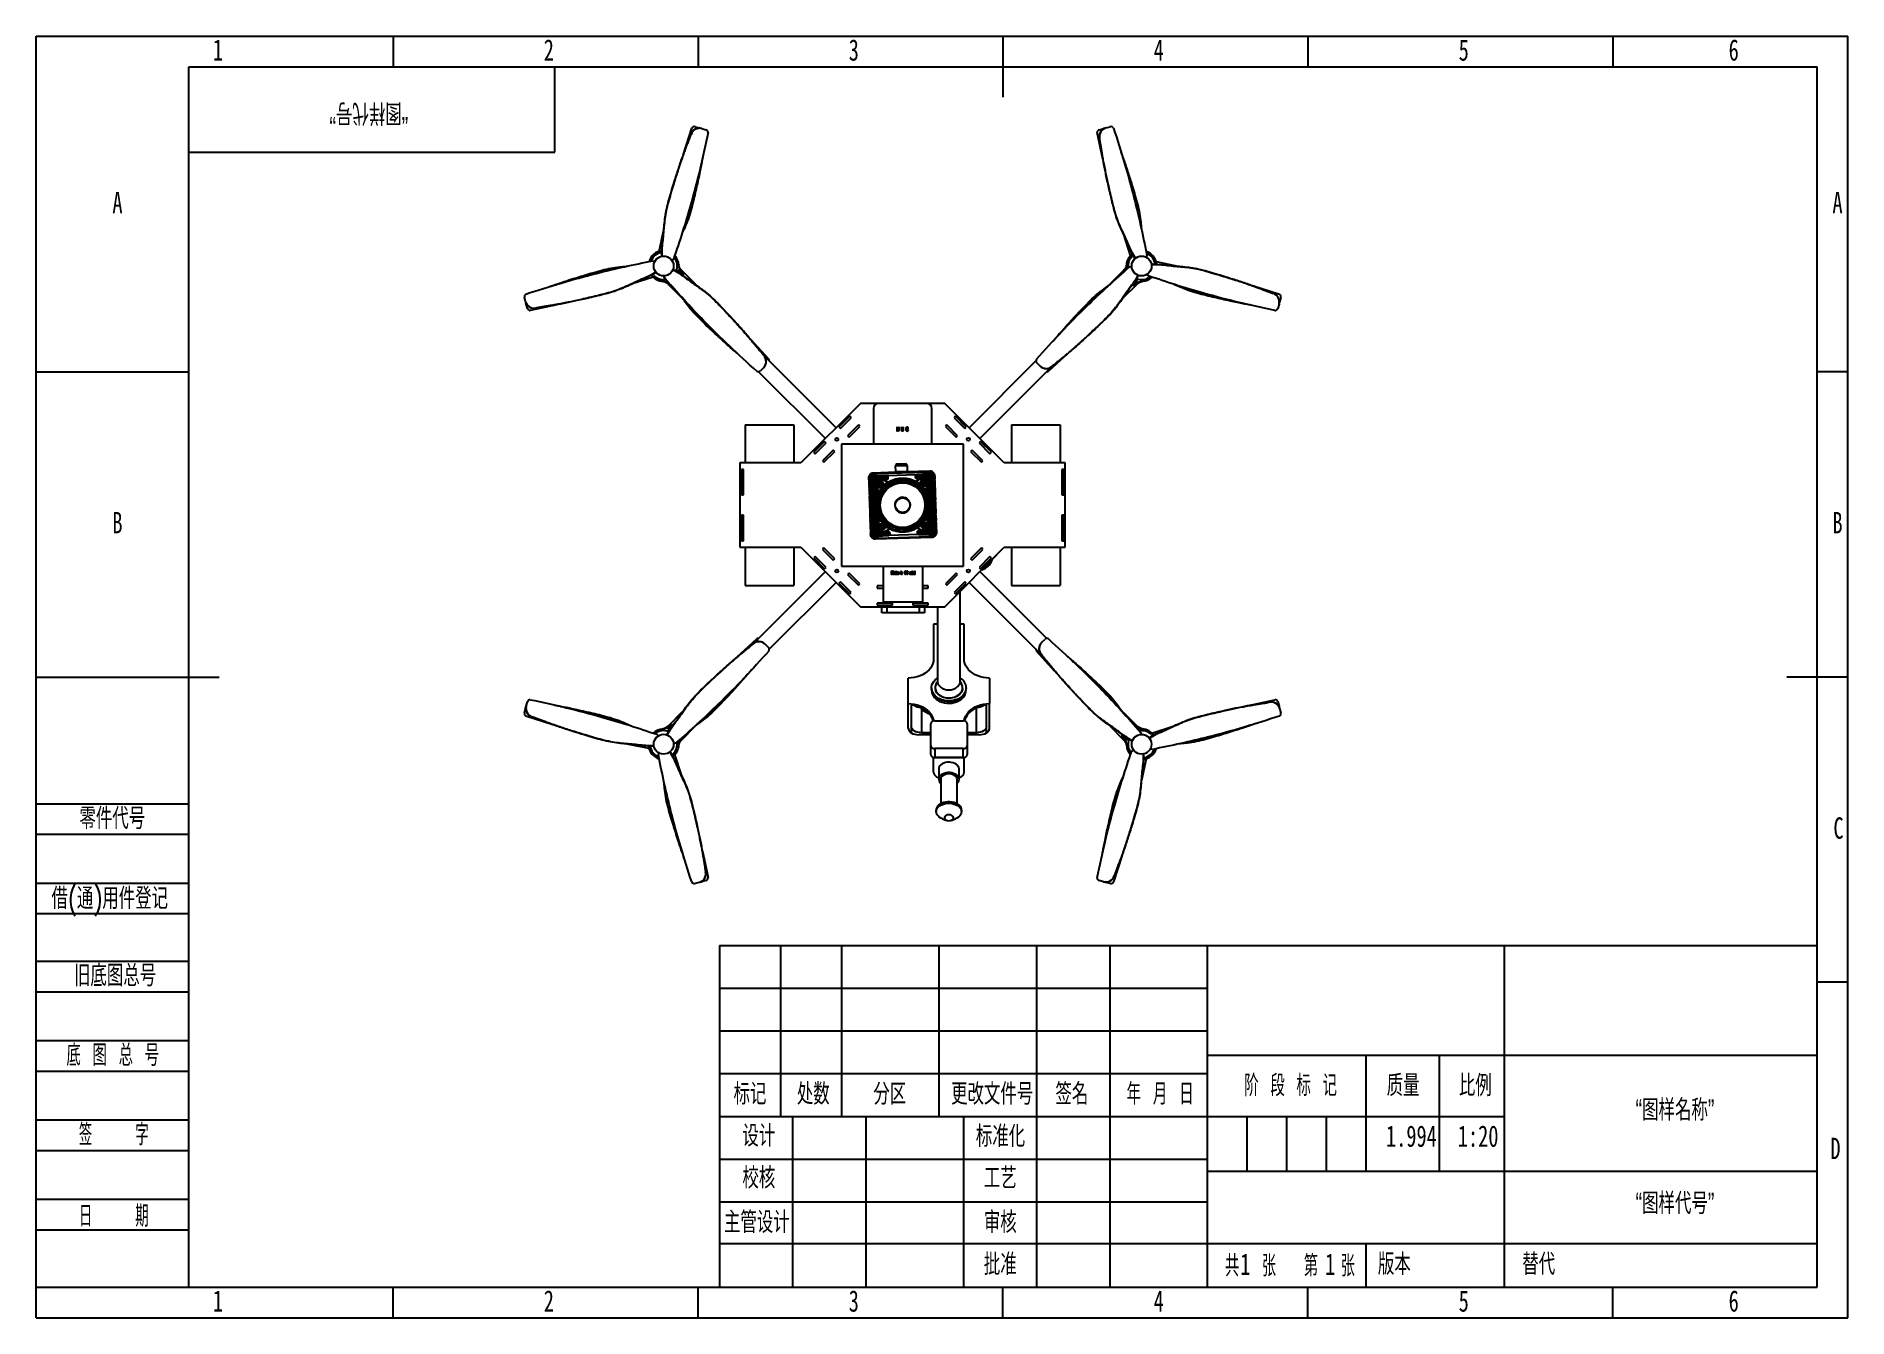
# Model space of a CAD drawing. Header units: millimetres. Extents: x 0 to 297, y 0 to 210.
import ezdxf

# ---------------------------------------------------------------- set-up
doc = ezdxf.new("R2010")
doc.units = ezdxf.units.MM
doc.layers.add('图框', color=7, linetype='Continuous')
doc.layers.add('粗实线层', color=7, linetype='Continuous', lineweight=25)
doc.styles.add('SLDTEXTSTYLE0', font='TXT', dxfattribs={"width": 0.7, "bigfont": 'bigfont'})
doc.styles.add('SLDTEXTSTYLE1', font='TXT', dxfattribs={"width": 0.6, "bigfont": 'bigfont'})
doc.styles.add('SLDTEXTSTYLE2', font='TXT', dxfattribs={"width": 0.614286, "bigfont": 'bigfont'})
doc.styles.add('SLDTEXTSTYLE3', font='TXT', dxfattribs={"width": 0.62, "bigfont": 'bigfont'})
doc.styles.add('SLDTEXTSTYLE4', font='TXT', dxfattribs={"width": 0.566667, "bigfont": 'bigfont'})
doc.styles.add('SLDTEXTSTYLE5', font='TXT', dxfattribs={"width": 0.7})

msp = doc.modelspace()

# ---------------------------------------------------------------- texts
at = {"layer": '图框', "char_height": 3.5}
for s, insert, attachment_point, style in [('1', (29.79, 209.5), 2, 'SLDTEXTSTYLE5'), ('2', (84.04, 209.5), 2, 'SLDTEXTSTYLE5'), ('3', (134.04, 209.5), 2, 'SLDTEXTSTYLE5'), ('4', (184.04, 209.5), 2, 'SLDTEXTSTYLE5'), ('5', (234.04, 209.5), 2, 'SLDTEXTSTYLE5'), ('6', (278.3, 209.5), 2, 'SLDTEXTSTYLE5'), ('A', (13.32, 184.5), 2, 'SLDTEXTSTYLE5'), ('A', (295.32, 184.5), 2, 'SLDTEXTSTYLE5'), ('B', (13.32, 132.04), 2, 'SLDTEXTSTYLE5'), ('B', (295.32, 132.04), 2, 'SLDTEXTSTYLE5'), ('零件代号', (7.08, 83.58), 1, 'SLDTEXTSTYLE0'), ('C', (295.48, 82), 2, 'SLDTEXTSTYLE5'), ('借(通)用件登记', (2.5, 70.47), 1, 'SLDTEXTSTYLE0'), ('旧底图总号', (6.19, 57.82), 1, 'SLDTEXTSTYLE0'), ('底 图 总 号', (4.95, 44.77), 1, 'SLDTEXTSTYLE2'), ('标记', (117.02, 38.42), 2, 'SLDTEXTSTYLE0'), ('处数', (127.4, 38.42), 2, 'SLDTEXTSTYLE0'), ('分区', (139.93, 38.42), 2, 'SLDTEXTSTYLE0'), ('更改文件号', (156.73, 38.42), 2, 'SLDTEXTSTYLE0'), ('签名', (169.79, 38.42), 2, 'SLDTEXTSTYLE0'), ('年 月 日', (184.26, 38.42), 2, 'SLDTEXTSTYLE3'), ('阶 段 标 记', (205.65, 39.81), 2, 'SLDTEXTSTYLE2'), ('质量', (224.09, 39.81), 2, 'SLDTEXTSTYLE0'), ('比例', (235.94, 39.81), 2, 'SLDTEXTSTYLE0'), ('“图样名称”', (268.67, 35.79), 2, 'SLDTEXTSTYLE0'), ('签    字', (12.71, 31.76), 2, 'SLDTEXTSTYLE4'), ('设计', (118.47, 31.56), 2, 'SLDTEXTSTYLE0'), ('标准化', (158.09, 31.49), 2, 'SLDTEXTSTYLE0'), ('1.994', (225.46, 31.52), 2, 'SLDTEXTSTYLE5'), ('1:20', (236.4, 31.52), 2, 'SLDTEXTSTYLE5'), ('D', (294.98, 29.5), 2, 'SLDTEXTSTYLE5'), ('校核', (118.47, 24.68), 2, 'SLDTEXTSTYLE0'), ('工艺', (158.05, 24.64), 2, 'SLDTEXTSTYLE0'), ('“图样代号”', (268.67, 20.49), 2, 'SLDTEXTSTYLE0'), ('日    期', (12.71, 18.41), 2, 'SLDTEXTSTYLE4'), ('主管设计', (118.14, 17.4), 2, 'SLDTEXTSTYLE0'), ('审核', (158.05, 17.4), 2, 'SLDTEXTSTYLE0'), ('批准', (158.05, 10.52), 2, 'SLDTEXTSTYLE0'), ('共  张', (199.09, 10.26), 2, 'SLDTEXTSTYLE1'), ('1', (197.39, 10.53), 1, 'SLDTEXTSTYLE5'), ('第  张', (212.02, 10.26), 2, 'SLDTEXTSTYLE1'), ('1', (211.3, 10.53), 1, 'SLDTEXTSTYLE5'), ('版本', (222.66, 10.53), 2, 'SLDTEXTSTYLE0'), ('替代', (243.64, 10.53), 1, 'SLDTEXTSTYLE0'), ('1', (29.79, 4.5), 2, 'SLDTEXTSTYLE5'), ('2', (84.04, 4.5), 2, 'SLDTEXTSTYLE5'), ('3', (134.04, 4.5), 2, 'SLDTEXTSTYLE5'), ('4', (184.04, 4.5), 2, 'SLDTEXTSTYLE5'), ('5', (234.04, 4.5), 2, 'SLDTEXTSTYLE5'), ('6', (278.3, 4.5), 2, 'SLDTEXTSTYLE5')]:
    msp.add_mtext(s, dxfattribs=dict(at, insert=insert, attachment_point=attachment_point, style=style))
at = {"layer": '图框', "insert": (54.53, 195.65), "char_height": 3.5, "attachment_point": 2, "rotation": 180, "style": 'SLDTEXTSTYLE0'}
msp.add_mtext('“图样代号”', dxfattribs=at)

# ---------------------------------------------------------------- linework, layer by layer
at = {"color": 7, "linetype": 'Continuous', "lineweight": 25}
for p, q in [((106.12, 190.7), (107.46, 194.93)), ((107.32, 193.94), (107.35, 193.93)), ((108.01, 195.17), (108.71, 194.98)), ((108.71, 194.98), (108.89, 194.93)), ((108.75, 194.97), (108.71, 194.98)), ((108.75, 194.97), (108.91, 194.92)), ((109.07, 194.89), (109.1, 194.88)), ((109.1, 194.88), (109.8, 194.69)), ((174.88, 189.87), (173.93, 194.21)), ((174.28, 194.69), (174.98, 194.88)), ((174.3, 193.27), (174.34, 193.28)), ((174.98, 194.88), (175.16, 194.92)), ((175.02, 194.89), (174.98, 194.88)), ((175.02, 194.89), (175.18, 194.92)), ((175.34, 194.97), (175.38, 194.98)), ((175.38, 194.98), (176.08, 195.17)), ((102.14, 174.74), (102.9, 178.31)), ((179.42, 174.05), (178.29, 177.53)), ((101.08, 173.2), (101.42, 173.11)), ((104.48, 173.47), (104.24, 173.22)), ((105.34, 172.63), (105.34, 172.62)), ((179.26, 172.2), (179.61, 172.3)), ((179.65, 173.93), (179.88, 174.13)), ((182.08, 174.13), (181.99, 173.79)), ((183.62, 173.07), (187.18, 172.32)), ((101.17, 170.54), (97.69, 169.41)), ((101.28, 170.77), (101.08, 171)), ((103.01, 170.39), (102.92, 170.73)), ((103.59, 169.38), (105.86, 167.11)), ((105.27, 171.68), (105.14, 171.35)), ((106.07, 170.88), (105.27, 171.68)), ((108.1, 169.35), (105.83, 171.62)), ((108.1, 169.35), (108.08, 169.32)), ((178.26, 171.62), (175.99, 169.35)), ((178.22, 167.11), (180.5, 169.38)), ((179.75, 169.14), (180.56, 169.95)), ((180.56, 169.95), (180.23, 170.07)), ((181.5, 169.87), (181.5, 169.87)), ((182.35, 170.73), (182.09, 170.98)), ((80.23, 166.5), (80.04, 167.2)), ((80.24, 166.46), (80.23, 166.5)), ((178.22, 167.11), (178.2, 167.14)), ((199.58, 169.09), (203.81, 167.75)), ((202.81, 167.9), (202.8, 167.86)), ((203.86, 166.5), (203.8, 166.33)), ((203.85, 166.46), (203.8, 166.31)), ((203.85, 166.46), (203.86, 166.5)), ((204.05, 167.2), (203.86, 166.5)), ((80.32, 166.15), (80.29, 166.31)), ((80.33, 166.11), (80.3, 166.29)), ((80.32, 166.15), (80.33, 166.11)), ((80.52, 165.41), (80.33, 166.11)), ((85.34, 166), (81, 165.05)), ((81.94, 165.42), (81.93, 165.46)), ((203.76, 166.11), (203.57, 165.41)), ((203.77, 166.15), (203.76, 166.11)), ((117.12, 160.36), (120.11, 157.08)), ((119.32, 157.7), (119.29, 157.67)), ((131.14, 145.84), (119.44, 157.54)), ((169.23, 158.1), (165.95, 155.1)), ((118.41, 155.03), (129.38, 144.07)), ((119.24, 155.68), (118.73, 155.17)), ((119.27, 155.71), (119.24, 155.68)), ((163.91, 156.8), (152.95, 145.84)), ((154.71, 144.07), (166.41, 155.77)), ((164.56, 155.97), (164.05, 156.48)), ((164.59, 155.94), (164.56, 155.97)), ((166.58, 155.89), (166.55, 155.92)), ((135.14, 149.83), (125.38, 140.07)), ((138.09, 149.83), (135.14, 149.83)), ((137.25, 149), (137.25, 143.17)), ((146, 149.83), (138.09, 149.83)), ((148.95, 149.83), (146, 149.83)), ((146.84, 143.17), (146.84, 149)), ((158.71, 140.07), (148.95, 149.83)), ((116.21, 146.33), (116.21, 140.07)), ((116.21, 146.33), (124.21, 146.33)), ((124.21, 146.33), (124.21, 140.07)), ((133.38, 147.72), (131.61, 145.96)), ((133.38, 147.72), (131.61, 145.96)), ((131.61, 145.96), (131.85, 145.72)), ((131.61, 145.96), (131.85, 145.72)), ((131.85, 145.72), (133.62, 147.49)), ((131.85, 145.72), (133.62, 147.49)), ((134.8, 146.31), (133.03, 144.54)), ((134.8, 146.31), (133.03, 144.54)), ((133.26, 144.31), (135.03, 146.07)), ((133.26, 144.31), (135.03, 146.07)), ((133.62, 147.49), (133.38, 147.72)), ((133.62, 147.49), (133.38, 147.72)), ((135.03, 146.07), (134.8, 146.31)), ((135.03, 146.07), (134.8, 146.31)), ((141.14, 146), (141.16, 146)), ((141.14, 145.46), (141.14, 146)), ((141.16, 146), (141.37, 145.4)), ((141.17, 145.86), (141.17, 145.35)), ((141.38, 145.26), (141.17, 145.86)), ((141.35, 145.99), (141.36, 146)), ((141.36, 145.98), (141.35, 145.99)), ((141.36, 146), (141.41, 145.94)), ((141.37, 145.4), (141.37, 145.86)), ((141.4, 145.86), (141.4, 145.26)), ((141.86, 145.99), (141.87, 146.01)), ((141.86, 145.98), (141.86, 145.99)), ((141.87, 146.01), (141.92, 145.94)), ((141.87, 145.55), (141.87, 145.86)), ((141.91, 145.85), (141.91, 145.55)), ((142.11, 145.99), (142.12, 146)), ((142.11, 145.97), (142.11, 145.99)), ((142.12, 146), (142.16, 145.94)), ((142.12, 145.58), (142.12, 145.86)), ((142.15, 145.86), (142.15, 145.8)), ((142.15, 145.8), (142.15, 145.54)), ((142.88, 145.93), (142.89, 145.91)), ((142.89, 145.91), (142.9, 145.98)), ((142.9, 145.98), (142.92, 145.98)), ((142.92, 145.68), (142.9, 145.68)), ((142.91, 145.49), (142.92, 145.55)), ((142.92, 145.98), (142.92, 145.68)), ((142.92, 145.55), (142.94, 145.54)), ((149.29, 146.31), (149.06, 146.07)), ((149.29, 146.31), (149.06, 146.07)), ((149.06, 146.07), (150.82, 144.31)), ((149.06, 146.07), (150.82, 144.31)), ((151.06, 144.54), (149.29, 146.31)), ((151.06, 144.54), (149.29, 146.31)), ((150.71, 147.72), (150.47, 147.49)), ((150.71, 147.72), (150.47, 147.49)), ((150.47, 147.49), (152.24, 145.72)), ((150.47, 147.49), (152.24, 145.72)), ((152.47, 145.96), (150.71, 147.72)), ((152.47, 145.96), (150.71, 147.72)), ((152.24, 145.72), (152.47, 145.96)), ((152.24, 145.72), (152.47, 145.96)), ((159.88, 146.33), (159.88, 140.07)), ((159.88, 146.33), (167.88, 146.33)), ((167.88, 146.33), (167.88, 140.07)), ((129.26, 143.6), (127.49, 141.83)), ((129.26, 143.6), (127.49, 141.83)), ((127.73, 141.59), (129.49, 143.36)), ((127.73, 141.59), (129.49, 143.36)), ((129.49, 143.36), (129.26, 143.6)), ((129.49, 143.36), (129.26, 143.6)), ((152.04, 143.17), (132.04, 143.17)), ((132.04, 143.17), (132.04, 123.17)), ((133.03, 144.54), (133.26, 144.31)), ((133.03, 144.54), (133.26, 144.31)), ((141.15, 145.28), (141.13, 145.33)), ((141.4, 145.26), (141.38, 145.26)), ((150.82, 144.31), (151.06, 144.54)), ((150.82, 144.31), (151.06, 144.54)), ((152.04, 123.17), (152.04, 143.17)), ((154.83, 143.6), (154.6, 143.36)), ((154.83, 143.6), (154.6, 143.36)), ((154.6, 143.36), (156.36, 141.59)), ((154.6, 143.36), (156.36, 141.59)), ((156.6, 141.83), (154.83, 143.6)), ((156.6, 141.83), (154.83, 143.6)), ((115.38, 140.07), (115.38, 126.26)), ((125.38, 140.07), (115.38, 140.07)), ((127.49, 141.83), (127.73, 141.59)), ((127.49, 141.83), (127.73, 141.59)), ((130.67, 142.18), (128.9, 140.42)), ((130.67, 142.18), (128.9, 140.42)), ((128.9, 140.42), (129.14, 140.18)), ((128.9, 140.42), (129.14, 140.18)), ((129.14, 140.18), (130.91, 141.95)), ((129.14, 140.18), (130.91, 141.95)), ((130.91, 141.95), (130.67, 142.18)), ((130.91, 141.95), (130.67, 142.18)), ((140.92, 139.67), (140.84, 139.58)), ((140.84, 139.58), (142.84, 139.65)), ((142.75, 139.74), (140.92, 139.69)), ((140.92, 139.69), (140.92, 139.67)), ((142.68, 139.89), (140.98, 139.84)), ((140.98, 139.84), (140.99, 139.72)), ((140.99, 139.72), (142.68, 139.78)), ((142.66, 139.91), (141, 139.85)), ((142.68, 139.78), (142.68, 139.89)), ((142.75, 139.73), (142.75, 139.74)), ((142.84, 139.65), (142.75, 139.73)), ((142.87, 138.73), (142.84, 139.65)), ((153.42, 142.18), (153.18, 141.95)), ((153.42, 142.18), (153.18, 141.95)), ((153.18, 141.95), (154.95, 140.18)), ((153.18, 141.95), (154.95, 140.18)), ((155.18, 140.42), (153.42, 142.18)), ((155.18, 140.42), (153.42, 142.18)), ((154.95, 140.18), (155.18, 140.42)), ((154.95, 140.18), (155.18, 140.42)), ((156.36, 141.59), (156.6, 141.83)), ((156.36, 141.59), (156.6, 141.83)), ((168.71, 140.07), (158.71, 140.07)), ((168.71, 126.26), (168.71, 140.07)), ((115.63, 139), (115.63, 134.83)), ((115.96, 139), (115.63, 139)), ((115.96, 139), (115.63, 139)), ((115.63, 139), (115.63, 134.83)), ((115.96, 134.83), (115.96, 139)), ((115.96, 134.83), (115.96, 139)), ((136.49, 137.65), (136.79, 128.34)), ((136.49, 137.65), (136.5, 137.65)), ((136.5, 137.65), (136.5, 137.64)), ((136.5, 137.64), (136.5, 137.42)), ((138.4, 137.66), (136.52, 137.64)), ((136.52, 137.64), (136.52, 137.65)), ((136.52, 137.42), (136.52, 137.64)), ((136.52, 137.42), (138.41, 137.52)), ((136.53, 137.11), (136.53, 137.09)), ((136.53, 137.09), (136.62, 137.09)), ((136.63, 136.84), (136.54, 136.83)), ((136.54, 136.83), (136.54, 136.81)), ((136.59, 137.99), (136.6, 138)), ((136.69, 137.16), (136.59, 137.16)), ((136.6, 138), (136.74, 138.01)), ((136.61, 136.77), (136.7, 136.77)), ((136.62, 137.09), (136.63, 136.84)), ((136.63, 137.91), (136.76, 137.91)), ((137.01, 137.11), (137, 137.11)), ((137.01, 136.84), (137, 137.11)), ((137.19, 136.84), (137.01, 137.11)), ((137.01, 136.84), (137.19, 136.84)), ((137.03, 137.18), (137.04, 137.18)), ((137.04, 136.77), (137.22, 136.78)), ((140.99, 138.54), (137.22, 138.42)), ((137.22, 138.42), (137.32, 138.33)), ((137.66, 138.33), (146.1, 138.59)), ((137.67, 138.02), (139.29, 138.04)), ((137.67, 137.91), (139.3, 137.93)), ((139.31, 137.67), (138.4, 137.66)), ((138.4, 137.66), (138.4, 137.66)), ((138.41, 137.52), (138.4, 137.66)), ((138.41, 137.52), (139.31, 137.57)), ((138.41, 137.52), (138.41, 137.52)), ((139.03, 137.29), (139.32, 137.3)), ((139.32, 137.27), (139.03, 137.25)), ((139.03, 137.25), (139.65, 136.91)), ((139.31, 137.57), (139.31, 137.67)), ((139.43, 138.01), (144.35, 138.16)), ((139.57, 137.59), (139.56, 137.5)), ((139.57, 137.67), (139.57, 137.58)), ((139.57, 137.59), (139.57, 137.58)), ((139.63, 137.71), (139.63, 137.61)), ((139.82, 136.79), (139.9, 136.84)), ((139.82, 136.79), (139.82, 136.79)), ((139.86, 138.49), (139.87, 138.41)), ((139.95, 138.41), (139.86, 138.49)), ((140.08, 136.93), (140.15, 136.97)), ((140.99, 138.54), (140.28, 138.51)), ((140.28, 138.41), (143.47, 138.51)), ((140.28, 138.51), (140.28, 138.43)), ((140.99, 138.46), (140.28, 138.43)), ((140.45, 137.11), (140.52, 137.13)), ((140.69, 137.2), (140.72, 137.21)), ((140.84, 139.58), (140.87, 138.67)), ((140.87, 138.67), (142.87, 138.73)), ((140.87, 138.67), (140.9, 138.63)), ((140.9, 138.63), (142.84, 138.7)), ((140.99, 138.64), (140.99, 138.43)), ((141.81, 137.41), (141.91, 137.42)), ((142.76, 138.49), (142.75, 138.69)), ((146.53, 138.72), (142.76, 138.6)), ((143.47, 138.62), (142.76, 138.59)), ((143.47, 138.54), (142.76, 138.51)), ((142.84, 138.7), (142.87, 138.73)), ((143.31, 137.22), (143.38, 137.2)), ((143.47, 138.54), (143.47, 138.62)), ((143.69, 137.08), (143.77, 137.05)), ((143.88, 138.61), (143.8, 138.53)), ((143.88, 138.54), (143.88, 138.61)), ((143.94, 136.97), (144.03, 136.93)), ((144.04, 136.93), (144.03, 136.93)), ((144.17, 137.76), (144.16, 137.85)), ((144.2, 137.06), (144.79, 137.44)), ((144.23, 137.82), (144.23, 137.72)), ((144.48, 138.2), (146.11, 138.29)), ((144.48, 138.1), (146.11, 138.18)), ((145.39, 137.88), (144.49, 137.83)), ((144.49, 137.83), (144.49, 137.73)), ((144.49, 137.73), (145.4, 137.74)), ((144.5, 137.47), (144.79, 137.47)), ((144.79, 137.44), (144.5, 137.43)), ((145.43, 136.75), (145.04, 136.73)), ((147.28, 137.98), (145.39, 137.88)), ((145.39, 137.88), (145.39, 137.88)), ((145.39, 137.88), (145.4, 137.74)), ((145.4, 137.74), (147.28, 137.76)), ((145.4, 137.74), (145.4, 137.74)), ((147.31, 136.85), (145.43, 136.75)), ((145.43, 136.75), (145.43, 136.75)), ((145.43, 136.75), (145.43, 136.61)), ((145.43, 136.61), (147.32, 136.63)), ((146.43, 138.62), (146.53, 138.72)), ((146.63, 137.08), (146.81, 137.09)), ((146.81, 137.43), (146.66, 137.14)), ((146.66, 137.14), (146.84, 137.15)), ((146.78, 137.49), (146.8, 137.49)), ((146.83, 137.43), (146.81, 137.43)), ((146.83, 137.43), (146.84, 137.15)), ((147.02, 138.24), (147.14, 138.25)), ((147.03, 138.34), (147.17, 138.34)), ((147.23, 137.5), (147.14, 137.49)), ((147.15, 137.1), (147.24, 137.11)), ((147.17, 138.34), (147.19, 138.31)), ((147.21, 137.17), (147.21, 137.43)), ((147.3, 137.43), (147.21, 137.43)), ((147.21, 137.17), (147.31, 137.18)), ((147.28, 137.99), (147.28, 137.98)), ((147.28, 137.76), (147.28, 137.98)), ((147.3, 137.99), (147.3, 137.98)), ((147.3, 137.99), (147.3, 137.99)), ((147.6, 128.69), (147.3, 137.99)), ((147.3, 137.98), (147.3, 137.76)), ((147.3, 137.45), (147.3, 137.43)), ((147.31, 137.18), (147.31, 137.16)), ((147.32, 136.63), (147.31, 136.85)), ((147.33, 136.85), (147.34, 136.63)), ((168.46, 139), (168.13, 139)), ((168.13, 139), (168.13, 134.83)), ((168.13, 139), (168.13, 134.83)), ((168.46, 139), (168.13, 139)), ((168.46, 134.83), (168.46, 139)), ((168.46, 134.83), (168.46, 139)), ((115.63, 134.83), (115.96, 134.83)), ((115.63, 134.83), (115.96, 134.83)), ((136.53, 136.51), (136.54, 136.28)), ((138.44, 136.53), (136.55, 136.51)), ((136.55, 136.51), (136.56, 136.28)), ((136.56, 136.28), (138.44, 136.38)), ((136.56, 135.98), (136.57, 135.96)), ((136.57, 135.96), (136.66, 135.96)), ((136.58, 135.7), (136.57, 135.68)), ((136.57, 135.37), (136.58, 135.15)), ((136.67, 135.7), (136.58, 135.7)), ((138.06, 135.39), (136.59, 135.37)), ((136.59, 135.37), (136.6, 135.15)), ((136.6, 135.15), (137.99, 135.22)), ((136.6, 134.84), (136.6, 134.82)), ((136.6, 134.82), (136.69, 134.83)), ((136.6, 134.24), (136.61, 134.02)), ((136.7, 134.57), (136.61, 134.57)), ((136.61, 134.57), (136.61, 134.55)), ((137.77, 134.25), (136.62, 134.24)), ((136.62, 134.24), (136.63, 134.02)), ((136.72, 136.03), (136.63, 136.02)), ((136.63, 134.02), (137.72, 134.08)), ((136.63, 133.71), (136.64, 133.69)), ((136.64, 135.64), (136.73, 135.64)), ((136.64, 133.69), (136.73, 133.69)), ((136.66, 135.96), (136.67, 135.7)), ((136.76, 134.9), (136.67, 134.89)), ((136.68, 134.5), (136.77, 134.51)), ((136.69, 134.83), (136.7, 134.57)), ((136.79, 133.76), (136.7, 133.76)), ((136.73, 133.69), (136.74, 133.44)), ((137.03, 135.98), (137.71, 136.02)), ((137.03, 135.98), (137.04, 135.71)), ((137.79, 135.72), (137.04, 135.71)), ((137.06, 136.05), (137.74, 136.08)), ((137.07, 134.85), (137.69, 134.88)), ((137.08, 134.57), (137.07, 134.85)), ((137.08, 135.64), (137.82, 135.65)), ((137.08, 134.57), (137.25, 134.58)), ((137.1, 134.91), (137.72, 134.95)), ((137.11, 134.51), (137.28, 134.51)), ((137.22, 133.72), (137.11, 133.71)), ((137.11, 133.44), (137.11, 133.71)), ((137.13, 133.78), (137.25, 133.79)), ((137.25, 133.79), (137.49, 133.8)), ((137.28, 134.51), (137.61, 134.51)), ((137.44, 134.51), (137.44, 134.52)), ((137.61, 133.39), (137.65, 133.81)), ((137.71, 136.02), (138.23, 136.05)), ((137.91, 135.71), (137.71, 136.02)), ((137.76, 134.21), (137.72, 134.04)), ((137.72, 134.04), (137.72, 134.04)), ((138.25, 136.11), (137.74, 136.08)), ((137.76, 134.21), (137.76, 134.21)), ((137.79, 135.72), (137.91, 135.71)), ((137.8, 134.48), (138.16, 135.32)), ((137.82, 135.65), (137.93, 135.64)), ((138.04, 135.32), (137.93, 135.09)), ((137.96, 135.06), (138.06, 135.29)), ((138.01, 134.5), (137.99, 134.44)), ((138.07, 135.42), (138.04, 135.32)), ((138.1, 135.4), (138.06, 135.29)), ((138.16, 135.32), (138.1, 135.4)), ((138.16, 134.89), (138.13, 134.82)), ((138.28, 135.16), (138.24, 135.06)), ((138.29, 135.16), (138.28, 135.16)), ((138.44, 136.52), (138.44, 136.53)), ((138.83, 136.53), (138.44, 136.52)), ((138.44, 136.39), (138.44, 136.52)), ((138.44, 136.39), (138.72, 136.4)), ((138.44, 136.38), (138.44, 136.39)), ((138.59, 136.27), (138.56, 136.24)), ((138.59, 136.21), (138.62, 136.24)), ((138.92, 136.1), (138.97, 136.05)), ((144.98, 136.29), (144.93, 136.24)), ((145.16, 136.61), (145.43, 136.61)), ((145.27, 136.45), (145.3, 136.42)), ((145.32, 136.46), (145.29, 136.48)), ((145.43, 136.61), (145.43, 136.61)), ((146.15, 136.35), (145.65, 136.35)), ((145.67, 135.39), (145.67, 135.4)), ((145.72, 135.3), (145.67, 135.4)), ((145.83, 135.65), (145.79, 135.56)), ((145.79, 135.56), (146.19, 134.75)), ((145.84, 135.06), (145.81, 135.14)), ((145.88, 135.54), (145.83, 135.65)), ((145.91, 135.57), (145.86, 135.67)), ((147.35, 135.72), (145.88, 135.64)), ((145.88, 135.54), (146, 135.32)), ((145.91, 135.57), (146.03, 135.35)), ((145.96, 135.48), (147.36, 135.49)), ((146.01, 134.69), (145.98, 134.76)), ((145.99, 135.9), (146.1, 135.91)), ((146.19, 136.29), (146.01, 135.96)), ((146.01, 135.96), (146.13, 135.98)), ((146.1, 135.91), (146.85, 135.95)), ((146.88, 136.02), (146.13, 135.98)), ((146.15, 136.35), (146.83, 136.36)), ((146.19, 136.29), (146.87, 136.29)), ((147.39, 134.58), (146.24, 134.52)), ((146.25, 135.22), (146.87, 135.23)), ((146.31, 134.31), (146.26, 134.48)), ((146.29, 135.15), (146.9, 135.16)), ((146.3, 134.35), (147.39, 134.36)), ((146.31, 134.31), (146.31, 134.31)), ((146.38, 134.79), (146.71, 134.81)), ((146.39, 134.09), (146.46, 133.67)), ((146.55, 134.81), (146.55, 134.8)), ((146.55, 134.09), (146.79, 134.09)), ((146.57, 134.09), (146.57, 134.09)), ((146.62, 133.67), (146.88, 133.69)), ((146.71, 134.81), (146.88, 134.82)), ((146.74, 134.88), (146.91, 134.89)), ((146.79, 134.09), (146.9, 134.09)), ((146.94, 134.03), (146.83, 134.03)), ((146.87, 136.29), (146.88, 136.02)), ((146.88, 133.69), (146.92, 133.69)), ((146.9, 135.16), (146.91, 134.89)), ((146.91, 133.75), (146.95, 133.76)), ((146.94, 134.03), (146.95, 133.76)), ((147.27, 136.36), (147.17, 136.36)), ((147.19, 135.97), (147.28, 135.98)), ((147.3, 135.23), (147.21, 135.23)), ((147.22, 134.84), (147.31, 134.84)), ((147.25, 136.04), (147.24, 136.3)), ((147.33, 136.3), (147.24, 136.3)), ((147.25, 136.04), (147.34, 136.04)), ((147.34, 134.1), (147.25, 134.1)), ((147.26, 133.71), (147.35, 133.71)), ((147.37, 135.17), (147.28, 135.16)), ((147.29, 134.91), (147.28, 135.16)), ((147.29, 134.91), (147.38, 134.91)), ((147.32, 133.77), (147.31, 134.03)), ((147.41, 134.03), (147.31, 134.03)), ((147.32, 133.77), (147.41, 133.78)), ((147.34, 136.32), (147.33, 136.3)), ((147.34, 136.04), (147.35, 136.02)), ((147.36, 135.49), (147.35, 135.72)), ((147.37, 135.72), (147.38, 135.49)), ((147.37, 135.19), (147.37, 135.17)), ((147.38, 134.91), (147.38, 134.89)), ((147.39, 134.36), (147.39, 134.58)), ((147.4, 134.58), (147.41, 134.36)), ((147.41, 134.05), (147.41, 134.03)), ((147.41, 133.78), (147.42, 133.76)), ((168.13, 134.83), (168.46, 134.83)), ((168.13, 134.83), (168.46, 134.83)), ((115.96, 131.5), (115.63, 131.5)), ((115.63, 131.5), (115.63, 127.33)), ((115.96, 131.5), (115.63, 131.5)), ((115.63, 131.5), (115.63, 127.33)), ((115.96, 127.33), (115.96, 131.5)), ((115.96, 127.33), (115.96, 131.5)), ((136.65, 133.44), (136.64, 133.42)), ((136.64, 133.11), (136.65, 132.88)), ((136.74, 133.44), (136.65, 133.44)), ((137.66, 133.12), (136.66, 133.11)), ((136.66, 133.11), (136.67, 132.89)), ((136.67, 132.89), (137.66, 132.94)), ((136.67, 132.58), (136.68, 132.56)), ((136.68, 132.56), (136.77, 132.56)), ((136.78, 132.3), (136.68, 132.3)), ((136.68, 132.3), (136.68, 132.28)), ((136.68, 131.97), (136.68, 131.75)), ((137.79, 131.99), (136.7, 131.98)), ((136.7, 131.98), (136.7, 131.75)), ((136.7, 131.75), (137.85, 131.81)), ((136.71, 133.37), (136.81, 133.37)), ((136.71, 131.44), (136.71, 131.42)), ((136.71, 131.42), (136.8, 131.43)), ((136.71, 130.84), (136.72, 130.62)), ((136.81, 131.17), (136.72, 131.17)), ((136.72, 131.17), (136.72, 131.15)), ((138.13, 130.86), (136.73, 130.84)), ((136.73, 130.84), (136.74, 130.62)), ((136.83, 132.63), (136.74, 132.63)), ((136.74, 130.62), (138.21, 130.7)), ((136.75, 132.24), (136.84, 132.24)), ((136.77, 132.56), (136.78, 132.3)), ((136.87, 131.5), (136.77, 131.49)), ((136.79, 131.11), (136.88, 131.11)), ((136.8, 131.43), (136.81, 131.17)), ((137.11, 133.44), (137.15, 133.44)), ((137.18, 132.58), (137.14, 132.58)), ((137.15, 132.31), (137.14, 132.58)), ((137.15, 133.38), (137.18, 133.38)), ((137.15, 132.31), (137.26, 132.31)), ((137.17, 132.65), (137.21, 132.65)), ((137.18, 133.38), (137.45, 133.38)), ((137.18, 132.24), (137.3, 132.24)), ((137.18, 131.45), (137.34, 131.46)), ((137.19, 131.18), (137.18, 131.45)), ((137.8, 131.18), (137.19, 131.18)), ((137.21, 132.65), (137.47, 132.66)), ((137.21, 131.52), (137.37, 131.52)), ((137.22, 131.11), (137.84, 131.12)), ((137.3, 132.24), (137.54, 132.25)), ((137.37, 131.52), (137.71, 131.54)), ((137.52, 132.25), (137.52, 132.25)), ((137.54, 131.52), (137.54, 131.53)), ((137.61, 133.33), (137.61, 133.33)), ((137.63, 132.72), (137.63, 132.72)), ((137.7, 132.24), (137.63, 132.67)), ((137.66, 133.11), (137.66, 132.94)), ((137.78, 132.02), (137.83, 131.86)), ((137.78, 132.02), (137.78, 132.02)), ((138.3, 130.77), (137.89, 131.59)), ((138.06, 130.99), (138.18, 130.77)), ((138.08, 131.64), (138.11, 131.58)), ((138.08, 131.02), (138.21, 130.8)), ((138.18, 130.77), (138.22, 130.67)), ((138.25, 130.69), (138.21, 130.8)), ((138.24, 131.27), (138.28, 131.2)), ((138.25, 130.69), (138.3, 130.77)), ((138.38, 131.02), (138.42, 130.94)), ((138.42, 130.94), (138.42, 130.94)), ((145.8, 131.18), (145.84, 131.26)), ((145.8, 131.18), (145.8, 131.18)), ((145.92, 131.45), (145.96, 131.52)), ((146.29, 131.86), (145.93, 131.02)), ((145.93, 131.02), (145.98, 130.94)), ((146.03, 131.05), (145.98, 130.94)), ((146.02, 130.92), (146.05, 131.02)), ((146.03, 131.05), (146.13, 131.28)), ((146.03, 130.95), (147.5, 130.96)), ((146.16, 131.25), (146.05, 131.02)), ((146.08, 131.83), (146.1, 131.9)), ((147.49, 131.19), (146.1, 131.11)), ((146.27, 130.69), (146.16, 130.69)), ((146.27, 130.69), (147.01, 130.69)), ((146.32, 132.08), (147.46, 132.1)), ((146.33, 132.13), (146.37, 132.3)), ((146.33, 132.13), (146.33, 132.13)), ((147.46, 132.32), (146.36, 132.26)), ((146.37, 132.3), (146.37, 132.3)), ((146.37, 131.39), (146.99, 131.42)), ((147.02, 131.49), (146.4, 131.46)), ((147.42, 133.45), (146.43, 133.4)), ((146.43, 133.22), (146.43, 133.39)), ((146.43, 133.22), (147.43, 133.23)), ((146.48, 132.95), (146.44, 132.52)), ((146.46, 133.61), (146.46, 133.61)), ((146.48, 133), (146.48, 133.01)), ((146.48, 131.82), (146.81, 131.83)), ((146.6, 132.54), (146.84, 132.55)), ((146.64, 131.82), (146.65, 131.81)), ((146.9, 132.96), (146.8, 132.96)), ((146.81, 131.83), (146.98, 131.83)), ((146.84, 132.55), (146.95, 132.55)), ((146.84, 131.76), (147.01, 131.76)), ((146.87, 132.62), (146.98, 132.62)), ((146.9, 132.96), (146.94, 132.96)), ((146.98, 132.89), (146.94, 132.89)), ((146.98, 132.89), (146.98, 132.62)), ((147.01, 131.76), (147.02, 131.49)), ((147.37, 132.96), (147.28, 132.96)), ((147.29, 132.57), (147.39, 132.58)), ((147.41, 131.83), (147.32, 131.83)), ((147.33, 131.44), (147.42, 131.44)), ((147.36, 132.64), (147.35, 132.9)), ((147.44, 132.9), (147.35, 132.9)), ((147.45, 130.7), (147.35, 130.7)), ((147.36, 132.64), (147.45, 132.65)), ((147.39, 131.51), (147.39, 131.77)), ((147.48, 131.77), (147.39, 131.77)), ((147.39, 131.51), (147.49, 131.51)), ((147.43, 133.23), (147.42, 133.45)), ((147.44, 133.45), (147.45, 133.23)), ((147.45, 132.92), (147.44, 132.9)), ((147.45, 132.65), (147.45, 132.63)), ((147.46, 132.1), (147.46, 132.32)), ((147.48, 132.32), (147.48, 132.1)), ((147.48, 131.79), (147.48, 131.77)), ((147.49, 131.51), (147.49, 131.49)), ((147.5, 130.96), (147.49, 131.19)), ((147.51, 131.19), (147.52, 130.96)), ((168.13, 131.5), (168.13, 127.33)), ((168.46, 131.5), (168.13, 131.5)), ((168.46, 131.5), (168.13, 131.5)), ((168.13, 131.5), (168.13, 127.33)), ((168.46, 127.33), (168.46, 131.5)), ((168.46, 127.33), (168.46, 131.5)), ((136.74, 130.31), (136.75, 130.29)), ((136.75, 130.29), (136.84, 130.3)), ((136.76, 130.04), (136.75, 130.02)), ((136.75, 129.71), (136.76, 129.49)), ((136.85, 130.04), (136.76, 130.04)), ((138.66, 129.73), (136.77, 129.71)), ((136.77, 129.71), (136.78, 129.49)), ((136.78, 129.49), (138.66, 129.59)), ((136.78, 129.18), (136.78, 129.16)), ((136.78, 129.16), (136.88, 129.16)), ((136.88, 128.91), (136.79, 128.91)), ((136.79, 128.91), (136.79, 128.88)), ((136.79, 128.58), (136.79, 128.35)), ((136.79, 128.35), (136.79, 128.34)), ((136.79, 128.35), (136.79, 128.35)), ((138.69, 128.6), (136.8, 128.58)), ((136.8, 128.58), (136.81, 128.35)), ((136.9, 130.37), (136.81, 130.36)), ((136.81, 128.35), (138.7, 128.45)), ((136.81, 128.35), (136.81, 128.35)), ((136.82, 129.97), (136.91, 129.97)), ((136.84, 130.3), (136.85, 130.04)), ((136.94, 129.23), (136.85, 129.23)), ((136.86, 128.84), (136.95, 128.84)), ((136.88, 129.16), (136.88, 128.91)), ((136.92, 128), (136.9, 128.02)), ((137.05, 128), (136.92, 128)), ((137.07, 128.1), (136.94, 128.09)), ((137.21, 130.32), (137.96, 130.35)), ((137.21, 130.32), (137.22, 130.04)), ((137.9, 130.05), (137.22, 130.04)), ((137.24, 130.38), (137.99, 130.42)), ((137.25, 129.18), (137.43, 129.19)), ((137.25, 129.18), (137.26, 128.91)), ((137.26, 129.98), (137.94, 129.99)), ((137.27, 128.91), (137.26, 128.91)), ((137.27, 128.91), (137.43, 129.19)), ((137.28, 129.25), (137.46, 129.26)), ((137.29, 128.85), (137.31, 128.85)), ((137.56, 127.62), (146.87, 127.91)), ((137.56, 127.62), (137.66, 127.72)), ((137.9, 130.05), (138.08, 130.37)), ((138.42, 130.05), (137.9, 130.05)), ((137.94, 129.99), (138.44, 129.99)), ((138.08, 130.37), (137.96, 130.35)), ((137.98, 128.15), (139.61, 128.24)), ((139.61, 128.14), (137.98, 128.05)), ((138.1, 130.44), (137.99, 130.42)), ((137.99, 127.74), (146.43, 128.01)), ((138.66, 129.73), (138.66, 129.73)), ((138.66, 129.59), (138.66, 129.73)), ((138.93, 129.73), (138.66, 129.73)), ((138.66, 129.59), (139.05, 129.61)), ((138.66, 129.59), (138.66, 129.59)), ((139.86, 128.61), (138.69, 128.59)), ((138.69, 128.59), (138.69, 128.6)), ((138.7, 128.46), (138.69, 128.59)), ((138.7, 128.46), (139.86, 128.52)), ((138.7, 128.45), (138.7, 128.46)), ((138.76, 129.88), (138.79, 129.85)), ((138.82, 129.89), (138.79, 129.91)), ((139.16, 130.09), (139.11, 130.04)), ((139.89, 129.28), (139.3, 128.9)), ((139.3, 128.9), (139.59, 128.9)), ((139.3, 128.87), (139.59, 128.87)), ((144.66, 128.33), (139.74, 128.17)), ((139.85, 128.61), (139.86, 128.51)), ((139.92, 128.58), (139.93, 128.48)), ((140.05, 129.41), (140.05, 129.41)), ((140.05, 129.41), (140.14, 129.37)), ((140.32, 129.29), (140.4, 129.26)), ((140.71, 129.14), (140.77, 129.12)), ((143.37, 129.13), (143.4, 129.14)), ((143.57, 129.21), (143.63, 129.23)), ((143.94, 129.37), (144.01, 129.41)), ((144.18, 129.49), (144.27, 129.54)), ((144.27, 129.54), (144.27, 129.54)), ((145.06, 129.08), (144.44, 129.43)), ((144.46, 128.63), (144.45, 128.73)), ((144.51, 128.75), (144.52, 128.76)), ((144.52, 128.75), (144.53, 128.84)), ((145.68, 128.82), (144.52, 128.76)), ((144.52, 128.66), (144.52, 128.76)), ((144.52, 128.76), (144.52, 128.76)), ((144.52, 128.67), (145.68, 128.68)), ((144.77, 129.07), (145.06, 129.08)), ((144.77, 129.04), (145.06, 129.05)), ((144.79, 128.4), (146.42, 128.42)), ((146.42, 128.32), (144.79, 128.3)), ((145.17, 130.24), (145.12, 130.28)), ((145.26, 129.81), (145.65, 129.81)), ((145.64, 129.95), (145.37, 129.93)), ((145.5, 130.13), (145.47, 130.1)), ((145.5, 130.07), (145.53, 130.09)), ((147.53, 130.05), (145.64, 129.95)), ((145.64, 129.95), (145.64, 129.95)), ((145.64, 129.95), (145.65, 129.81)), ((145.65, 129.81), (147.54, 129.83)), ((145.65, 129.81), (145.65, 129.81)), ((147.57, 128.92), (145.68, 128.82)), ((145.68, 128.82), (145.68, 128.82)), ((145.68, 128.68), (145.68, 128.82)), ((145.68, 128.68), (147.57, 128.7)), ((145.68, 128.68), (145.68, 128.68)), ((145.84, 130.23), (146.35, 130.25)), ((146.18, 130.63), (146.38, 130.32)), ((146.3, 130.62), (146.18, 130.63)), ((146.3, 130.62), (147.05, 130.63)), ((146.35, 130.25), (147.03, 130.29)), ((147.06, 130.36), (146.38, 130.32)), ((146.77, 128.01), (146.87, 127.91)), ((146.87, 129.56), (147.05, 129.56)), ((146.9, 129.49), (147.08, 129.5)), ((146.9, 129.49), (147.08, 129.22)), ((147.05, 130.63), (147.06, 130.36)), ((147.05, 129.16), (147.06, 129.16)), ((147.08, 129.5), (147.09, 129.22)), ((147.09, 129.22), (147.08, 129.22)), ((147.46, 128.42), (147.33, 128.42)), ((147.49, 128.34), (147.35, 128.33)), ((147.37, 130.31), (147.46, 130.31)), ((147.48, 129.57), (147.39, 129.57)), ((147.4, 129.17), (147.49, 129.18)), ((147.43, 130.38), (147.42, 130.63)), ((147.51, 130.63), (147.42, 130.63)), ((147.43, 130.38), (147.52, 130.38)), ((147.47, 129.24), (147.46, 129.5)), ((147.55, 129.5), (147.46, 129.5)), ((147.47, 129.24), (147.56, 129.25)), ((147.5, 128.35), (147.49, 128.34)), ((147.52, 130.66), (147.51, 130.63)), ((147.52, 130.38), (147.53, 130.36)), ((147.54, 129.83), (147.53, 130.05)), ((147.55, 130.05), (147.56, 129.83)), ((147.55, 129.52), (147.55, 129.5)), ((147.56, 129.25), (147.56, 129.23)), ((147.57, 128.7), (147.57, 128.92)), ((147.57, 128.7), (147.57, 128.69)), ((147.59, 128.92), (147.59, 128.7)), ((147.59, 128.7), (147.59, 128.69)), ((147.59, 128.69), (147.6, 128.69)), ((115.38, 126.26), (125.38, 126.26)), ((115.63, 127.33), (115.96, 127.33)), ((115.63, 127.33), (115.96, 127.33)), ((116.21, 126.26), (116.21, 120)), ((124.21, 126.26), (124.21, 120)), ((125.38, 126.26), (135.14, 116.5)), ((127.73, 124.74), (127.49, 124.51)), ((127.73, 124.74), (127.49, 124.51)), ((129.49, 122.97), (127.73, 124.74)), ((129.49, 122.97), (127.73, 124.74)), ((129.14, 126.16), (128.9, 125.92)), ((129.14, 126.16), (128.9, 125.92)), ((128.9, 125.92), (130.67, 124.15)), ((128.9, 125.92), (130.67, 124.15)), ((130.91, 124.39), (129.14, 126.16)), ((130.91, 124.39), (129.14, 126.16)), ((148.95, 116.5), (158.71, 126.26)), ((154.95, 126.16), (153.18, 124.39)), ((154.95, 126.16), (153.18, 124.39)), ((153.42, 124.15), (155.18, 125.92)), ((153.42, 124.15), (155.18, 125.92)), ((156.36, 124.74), (154.6, 122.97)), ((156.36, 124.74), (154.6, 122.97)), ((155.18, 125.92), (154.95, 126.16)), ((155.18, 125.92), (154.95, 126.16)), ((156.6, 124.51), (156.36, 124.74)), ((156.6, 124.51), (156.36, 124.74)), ((156.68, 124.2), (157.48, 125.04)), ((157.48, 125.04), (157.51, 125.07)), ((157.48, 125.04), (157.48, 125.04)), ((158.71, 126.26), (168.71, 126.26)), ((159.88, 126.26), (159.88, 120)), ((167.88, 126.26), (167.88, 120)), ((168.13, 127.33), (168.46, 127.33)), ((168.13, 127.33), (168.46, 127.33)), ((129.38, 122.27), (117.67, 110.57)), ((127.49, 124.51), (129.26, 122.74)), ((127.49, 124.51), (129.26, 122.74)), ((129.26, 122.74), (129.49, 122.97)), ((129.26, 122.74), (129.49, 122.97)), ((130.67, 124.15), (130.91, 124.39)), ((130.67, 124.15), (130.91, 124.39)), ((132.04, 123.17), (152.04, 123.17)), ((133.26, 122.03), (133.03, 121.8)), ((133.26, 122.03), (133.03, 121.8)), ((133.03, 121.8), (134.8, 120.03)), ((133.03, 121.8), (134.8, 120.03)), ((135.03, 120.26), (133.26, 122.03)), ((135.03, 120.26), (133.26, 122.03)), ((138.88, 123.17), (138.88, 117.33)), ((140.23, 122.35), (140.24, 122.35)), ((140.23, 121.97), (140.24, 122.31)), ((140.24, 121.82), (140.23, 121.85)), ((140.24, 122.35), (140.26, 122.35)), ((140.24, 121.81), (140.24, 121.82)), ((140.29, 122.33), (140.26, 122.32)), ((140.26, 122.32), (140.26, 122.13)), ((140.26, 122.13), (140.31, 122.13)), ((140.26, 122.1), (140.26, 121.87)), ((140.3, 122.1), (140.26, 122.1)), ((140.33, 122.11), (140.3, 122.1)), ((140.51, 122.23), (140.55, 122.18)), ((140.51, 122.22), (140.51, 122.23)), ((140.51, 122.21), (140.51, 122.22)), ((140.52, 121.82), (140.51, 121.85)), ((140.52, 121.97), (140.52, 122.12)), ((140.54, 122.11), (140.54, 121.88)), ((140.54, 121.88), (140.54, 121.85)), ((140.65, 122.23), (140.7, 122.22)), ((140.65, 122.22), (140.65, 122.23)), ((140.66, 122.22), (140.65, 122.22)), ((140.66, 121.85), (140.66, 121.88)), ((140.66, 121.83), (140.66, 121.85)), ((140.69, 121.86), (140.67, 121.83)), ((140.76, 122.02), (140.69, 121.86)), ((140.75, 122.04), (140.7, 122.15)), ((140.7, 121.94), (140.75, 122.04)), ((140.72, 122.17), (140.76, 122.07)), ((140.76, 122.07), (140.82, 122.18)), ((140.81, 121.93), (140.76, 122.02)), ((140.83, 122.15), (140.78, 122.04)), ((140.78, 122.04), (140.86, 121.88)), ((140.84, 122.25), (140.85, 122.26)), ((140.84, 122.24), (140.84, 122.25)), ((140.85, 122.26), (140.86, 122.18)), ((140.87, 121.82), (140.85, 121.83)), ((140.94, 122.38), (140.95, 122.38)), ((140.94, 122.36), (140.94, 122.38)), ((140.95, 121.83), (140.94, 121.86)), ((140.95, 122.38), (140.98, 122.34)), ((140.95, 121.95), (140.95, 122.28)), ((140.96, 121.82), (140.95, 121.83)), ((140.97, 122.27), (140.97, 122.18)), ((140.98, 122.14), (140.97, 122.11)), ((140.97, 122.11), (140.97, 121.9)), ((140.97, 121.9), (140.97, 121.84)), ((141.09, 121.93), (141.09, 122.08)), ((141.1, 121.83), (141.09, 121.86)), ((141.11, 122.08), (141.12, 121.84)), ((141.19, 122.12), (141.18, 122.12)), ((141.19, 122.14), (141.19, 122.12)), ((141.28, 122.06), (141.3, 122.06)), ((141.29, 121.91), (141.3, 121.92)), ((141.3, 122.06), (141.3, 122.1)), ((141.3, 121.92), (141.3, 122.03)), ((141.31, 121.85), (141.3, 121.87)), ((141.32, 122.09), (141.32, 121.92)), ((141.36, 121.9), (141.36, 121.95)), ((141.36, 121.95), (141.37, 121.95)), ((141.37, 121.93), (141.37, 121.88)), ((141.41, 122.23), (141.42, 122.24)), ((141.42, 122.22), (141.41, 122.23)), ((141.42, 122.24), (141.46, 122.2)), ((141.49, 121.83), (141.44, 122.15)), ((141.46, 122.14), (141.5, 121.9)), ((141.51, 121.83), (141.49, 121.83)), ((141.5, 121.9), (141.56, 122.23)), ((141.57, 122.13), (141.51, 121.83)), ((141.56, 122.23), (141.57, 122.23)), ((141.57, 122.23), (141.63, 121.9)), ((141.62, 121.83), (141.57, 122.13)), ((141.64, 121.83), (141.62, 121.83)), ((141.63, 121.9), (141.68, 122.15)), ((141.7, 122.13), (141.64, 121.83)), ((141.69, 122.24), (141.7, 122.24)), ((141.69, 122.22), (141.69, 122.24)), ((141.69, 122.2), (141.69, 122.22)), ((141.7, 122.24), (141.72, 122.18)), ((141.77, 122.37), (141.78, 122.38)), ((141.77, 122.36), (141.77, 122.37)), ((141.78, 121.82), (141.77, 121.85)), ((141.78, 122.38), (141.81, 122.33)), ((141.78, 121.97), (141.78, 122.28)), ((141.79, 121.81), (141.78, 121.82)), ((141.8, 122.26), (141.8, 122.03)), ((141.8, 122.03), (141.89, 122.16)), ((141.84, 122.05), (141.8, 121.99)), ((141.8, 121.99), (141.8, 121.88)), ((141.8, 121.88), (141.8, 121.83)), ((141.93, 121.83), (141.84, 122.05)), ((141.9, 122.12), (141.86, 122.07)), ((141.86, 122.07), (141.92, 121.93)), ((141.92, 122.22), (141.93, 122.23)), ((141.93, 122.23), (141.94, 122.23)), ((142, 121.83), (141.93, 121.83)), ((141.94, 122.23), (141.94, 122.16)), ((141.99, 121.85), (142, 121.85)), ((142, 121.85), (142, 121.83)), ((142.4, 122.12), (142.4, 122.09)), ((142.57, 122.21), (142.56, 122.21)), ((142.57, 122.23), (142.57, 122.21)), ((142.85, 122.32), (142.86, 122.31)), ((142.86, 122.31), (142.87, 122.36)), ((142.88, 122.13), (142.86, 122.13)), ((142.87, 122.36), (142.88, 122.36)), ((142.87, 121.99), (142.88, 122.03)), ((142.88, 122.36), (142.88, 122.13)), ((142.88, 122.03), (142.89, 122.03)), ((143.25, 122.23), (143.26, 122.23)), ((143.25, 122.22), (143.25, 122.23)), ((143.26, 122.2), (143.25, 122.22)), ((143.26, 121.83), (143.25, 121.86)), ((143.26, 122.23), (143.28, 122.19)), ((143.26, 121.97), (143.26, 122.15)), ((143.28, 122.11), (143.28, 121.9)), ((143.38, 122.2), (143.39, 122.18)), ((143.38, 121.92), (143.38, 122.08)), ((143.39, 121.83), (143.38, 121.86)), ((143.41, 122.08), (143.41, 121.86)), ((143.51, 121.88), (143.51, 121.89)), ((143.52, 121.84), (143.51, 121.86)), ((143.52, 121.93), (143.52, 122.08)), ((143.54, 122.09), (143.54, 121.95)), ((143.62, 122.23), (143.66, 122.18)), ((143.62, 122.22), (143.62, 122.23)), ((143.62, 122.21), (143.62, 122.22)), ((143.63, 121.82), (143.62, 121.85)), ((143.63, 121.97), (143.63, 122.12)), ((143.65, 122.11), (143.65, 121.88)), ((143.65, 121.88), (143.65, 121.85)), ((143.75, 122.23), (143.76, 122.24)), ((143.76, 122.21), (143.75, 122.23)), ((143.76, 121.83), (143.75, 121.86)), ((143.76, 122.24), (143.78, 122.19)), ((143.76, 122.12), (143.76, 122.18)), ((143.76, 121.97), (143.76, 122.12)), ((143.77, 121.82), (143.76, 121.83)), ((143.79, 122.15), (143.78, 122.11)), ((143.78, 122.11), (143.78, 121.89)), ((143.78, 121.89), (143.78, 121.84)), ((143.9, 121.94), (143.9, 122.07)), ((143.91, 121.83), (143.9, 121.86)), ((143.92, 122.09), (143.92, 121.84)), ((144.02, 122.22), (144.03, 122.23)), ((144.02, 122.21), (144.02, 122.22)), ((144.03, 122.23), (144.07, 122.18)), ((144.03, 121.97), (144.03, 122.12)), ((144.04, 121.82), (144.03, 121.85)), ((144.06, 122.11), (144.06, 121.88)), ((144.06, 121.88), (144.06, 121.85)), ((145.38, 117.33), (145.38, 123.17)), ((150.82, 122.03), (149.06, 120.26)), ((150.82, 122.03), (149.06, 120.26)), ((149.29, 120.03), (151.06, 121.8)), ((149.29, 120.03), (151.06, 121.8)), ((151.06, 121.8), (150.82, 122.03)), ((151.06, 121.8), (150.82, 122.03)), ((153.18, 124.39), (153.42, 124.15)), ((153.18, 124.39), (153.42, 124.15)), ((154.6, 122.97), (154.83, 122.74)), ((154.6, 122.97), (154.83, 122.74)), ((165.68, 111.3), (154.71, 122.27)), ((154.83, 122.74), (156.6, 124.51)), ((154.83, 122.74), (156.6, 124.51)), ((155.01, 122.56), (155.01, 122.56)), ((156.61, 124.15), (157.08, 124.62)), ((156.68, 124.2), (156.68, 124.22)), ((116.21, 120), (124.21, 120)), ((120.18, 109.54), (131.14, 120.5)), ((131.85, 120.62), (131.61, 120.38)), ((131.85, 120.62), (131.61, 120.38)), ((131.61, 120.38), (133.38, 118.61)), ((131.61, 120.38), (133.38, 118.61)), ((133.62, 118.85), (131.85, 120.62)), ((133.62, 118.85), (131.85, 120.62)), ((133.38, 118.61), (133.62, 118.85)), ((133.38, 118.61), (133.62, 118.85)), ((134.8, 120.03), (135.03, 120.26)), ((134.8, 120.03), (135.03, 120.26)), ((137.88, 119.92), (137.88, 119.58)), ((138.88, 119.92), (137.88, 119.92)), ((137.88, 119.92), (137.88, 119.58)), ((138.88, 119.92), (137.88, 119.92)), ((137.88, 119.58), (138.88, 119.58)), ((137.88, 119.58), (138.88, 119.58)), ((146.21, 119.92), (145.38, 119.92)), ((146.21, 119.92), (145.38, 119.92)), ((145.38, 119.58), (146.21, 119.58)), ((145.38, 119.58), (146.21, 119.58)), ((146.21, 119.58), (146.21, 119.92)), ((146.21, 119.58), (146.21, 119.92)), ((149.06, 120.26), (149.29, 120.03)), ((149.06, 120.26), (149.29, 120.03)), ((152.24, 120.62), (150.47, 118.85)), ((152.24, 120.62), (150.47, 118.85)), ((150.47, 118.85), (150.71, 118.61)), ((150.47, 118.85), (150.71, 118.61)), ((150.71, 118.61), (152.47, 120.38)), ((150.71, 118.61), (152.47, 120.38)), ((151.5, 104.32), (151.5, 119.06)), ((152.47, 120.38), (152.24, 120.62)), ((152.47, 120.38), (152.24, 120.62)), ((152.95, 120.5), (164.65, 108.8)), ((159.88, 120), (167.88, 120)), ((135.14, 116.5), (148.95, 116.5)), ((140.38, 117.08), (137.88, 117.08)), ((137.88, 117.08), (137.88, 116.75)), ((140.38, 117.08), (137.88, 117.08)), ((137.88, 117.08), (137.88, 116.75)), ((137.88, 116.75), (140.38, 116.75)), ((137.88, 116.75), (140.38, 116.75)), ((138.63, 115.5), (138.63, 116.5)), ((138.88, 117.33), (145.38, 117.33)), ((139.46, 116.5), (139.46, 115.5)), ((140.38, 116.75), (140.38, 117.08)), ((140.38, 116.75), (140.38, 117.08)), ((146.21, 117.08), (143.71, 117.08)), ((143.71, 117.08), (143.71, 116.75)), ((146.21, 117.08), (143.71, 117.08)), ((143.71, 117.08), (143.71, 116.75)), ((143.71, 116.75), (146.21, 116.75)), ((143.71, 116.75), (146.21, 116.75)), ((144.79, 115.5), (144.79, 116.5)), ((145.63, 116.5), (145.63, 115.5)), ((146.21, 116.75), (146.21, 117.08)), ((146.21, 116.75), (146.21, 117.08)), ((147.75, 116.5), (147.75, 104.32)), ((139.46, 115.5), (138.63, 115.5)), ((144.79, 115.5), (139.46, 115.5)), ((143.62, 115.48), (143.62, 115.5)), ((144.04, 115.5), (144.04, 115.48)), ((144.2, 115.48), (144.2, 115.5)), ((145.63, 115.5), (144.79, 115.5)), ((147.13, 113.66), (147.13, 107.97)), ((147.75, 113.66), (147.13, 113.66)), ((152.13, 113.66), (151.5, 113.66)), ((152.13, 107.97), (152.13, 113.66)), ((114.85, 108.24), (118.14, 111.23)), ((117.51, 110.44), (117.54, 110.42)), ((119.5, 110.4), (119.53, 110.37)), ((119.53, 110.37), (120.04, 109.86)), ((164.82, 110.63), (164.84, 110.65)), ((164.84, 110.65), (165.36, 111.17)), ((166.97, 105.98), (163.98, 109.26)), ((164.77, 108.63), (164.8, 108.66)), ((142.96, 100.64), (142.96, 104.81)), ((156.29, 104.81), (156.29, 100.64)), ((146.79, 103.22), (146.79, 103.16)), ((147.38, 103.27), (147.38, 103.22)), ((149.75, 100.99), (149.75, 101.01)), ((151.88, 103.22), (151.88, 103.27)), ((152.46, 103.16), (152.46, 103.22)), ((198.75, 100.33), (203.09, 101.28)), ((80.04, 99.14), (80.23, 99.84)), ((80.23, 99.84), (80.29, 100.01)), ((80.24, 99.87), (80.23, 99.84)), ((80.24, 99.87), (80.29, 100.03)), ((84.51, 97.24), (80.28, 98.59)), ((80.32, 100.19), (80.33, 100.23)), ((80.33, 100.23), (80.52, 100.93)), ((81.28, 98.44), (81.29, 98.48)), ((105.86, 99.23), (103.59, 96.95)), ((105.86, 99.23), (105.89, 99.2)), ((142.96, 96.62), (142.96, 100.64)), ((143.46, 100.4), (143.46, 95.84)), ((145.06, 100), (145.06, 99.8)), ((145.08, 99.99), (145.08, 99.76)), ((145.13, 99.73), (145.13, 95.86)), ((154.13, 95.86), (154.13, 99.97)), ((155.79, 95.84), (155.79, 100.4)), ((156.29, 96.62), (156.29, 100.64)), ((180.5, 96.95), (178.22, 99.23)), ((202.15, 100.91), (202.16, 100.88)), ((203.57, 100.93), (203.76, 100.23)), ((203.76, 100.23), (203.79, 100.05)), ((203.77, 100.19), (203.76, 100.23)), ((203.77, 100.19), (203.8, 100.03)), ((203.85, 99.87), (203.86, 99.84)), ((203.86, 99.84), (204.05, 99.14)), ((101.74, 95.61), (102, 95.36)), ((102.59, 96.47), (102.59, 96.47)), ((104.34, 97.2), (103.53, 96.39)), ((103.53, 96.39), (103.86, 96.27)), ((105.83, 94.71), (108.1, 96.99)), ((146.65, 95.54), (144.63, 95.54)), ((146.65, 95.86), (145.13, 95.86)), ((146.65, 93.77), (146.65, 97.31)), ((147.32, 97.82), (151.98, 97.82)), ((152.65, 97.31), (152.65, 93.77)), ((154.13, 95.86), (152.65, 95.86)), ((154.63, 95.54), (152.65, 95.54)), ((175.99, 96.99), (176.01, 97.01)), ((175.99, 96.99), (178.26, 94.71)), ((178.02, 95.46), (178.82, 94.65)), ((181.07, 95.95), (181.17, 95.61)), ((182.81, 95.56), (183.01, 95.34)), ((182.92, 95.79), (186.4, 96.93)), ((100.47, 93.26), (96.91, 94.02)), ((102.01, 92.2), (102.1, 92.55)), ((104.44, 92.4), (104.21, 92.21)), ((104.82, 94.14), (104.48, 94.04)), ((104.67, 92.29), (105.8, 88.81)), ((146.65, 92.31), (146.65, 93.77)), ((147.32, 93.27), (147.32, 91.8)), ((151.98, 93.27), (147.32, 93.27)), ((151.98, 91.8), (151.98, 93.27)), ((152.65, 93.77), (152.65, 92.31)), ((178.74, 93.71), (178.74, 93.72)), ((178.82, 94.65), (178.95, 94.98)), ((179.61, 92.87), (179.85, 93.12)), ((183.01, 93.13), (182.67, 93.22)), ((147.13, 91.82), (147.13, 91.8)), ((147.13, 91.8), (152.13, 91.8)), ((147.13, 89.41), (147.13, 91.8)), ((151.98, 91.8), (147.32, 91.8)), ((147.96, 89.95), (147.96, 88.25)), ((151.29, 88.25), (151.29, 89.95)), ((152.13, 91.8), (152.13, 91.81)), ((152.13, 89.41), (152.13, 91.8)), ((181.95, 91.6), (181.19, 88.03)), ((148.29, 88.25), (148.29, 84.24)), ((150.96, 84.24), (150.96, 88.25)), ((147.54, 83.19), (147.54, 82.94)), ((151.71, 82.94), (151.71, 83.19)), ((148.57, 81.77), (149.25, 81.51)), ((150.01, 81.51), (150.69, 81.77)), ((109.21, 76.47), (110.16, 72.13)), ((177.97, 75.64), (176.62, 71.41)), ((108.71, 71.35), (108.01, 71.16)), ((108.75, 71.36), (108.71, 71.35)), ((109.07, 71.45), (108.91, 71.41)), ((109.1, 71.46), (108.92, 71.42)), ((109.07, 71.45), (109.1, 71.46)), ((109.8, 71.64), (109.1, 71.46)), ((109.79, 73.06), (109.75, 73.05)), ((174.98, 71.46), (174.28, 71.64)), ((175.02, 71.45), (174.98, 71.46)), ((175.34, 71.36), (175.18, 71.41)), ((175.38, 71.35), (175.2, 71.41)), ((175.34, 71.36), (175.38, 71.35)), ((176.08, 71.16), (175.38, 71.35)), ((176.77, 72.4), (176.73, 72.41))]:
    msp.add_line(p, q, dxfattribs=at)
at = {"color": 7, "linetype": 'Continuous', "lineweight": 25, "flags": 128}
for points in [[(138.58, 137.27), (138.55, 137.21), (138.53, 137.06)], [(147.19, 138.28), (147.2, 138.26), (147.24, 138.14)], [(136.9, 128.05), (136.89, 128.08), (136.85, 128.2)], [(156.61, 124.15), (156.55, 124.1), (156.54, 124.1)], [(157.14, 124.69), (157.13, 124.68), (157.08, 124.62)], [(147.13, 107.97), (147.1, 107.59), (147.01, 107.22), (146.86, 106.85), (146.65, 106.5), (146.39, 106.18), (146.08, 105.88), (145.72, 105.61), (145.33, 105.37), (144.9, 105.18), (144.44, 105.02), (143.96, 104.91), (143.46, 104.84), (142.96, 104.81)], [(156.29, 104.81), (155.79, 104.84), (155.3, 104.91), (154.82, 105.02), (154.36, 105.18), (153.93, 105.37), (153.53, 105.61), (153.18, 105.88), (152.87, 106.18), (152.6, 106.5), (152.4, 106.85), (152.25, 107.22), (152.16, 107.59), (152.13, 107.97)], [(152.46, 103.22), (152.43, 102.91), (152.34, 102.6), (152.19, 102.31), (151.99, 102.03), (151.74, 101.79), (151.44, 101.57), (151.1, 101.39), (150.74, 101.24), (150.34, 101.14), (149.94, 101.08), (149.52, 101.07), (149.11, 101.11), (148.71, 101.19), (148.33, 101.31), (147.98, 101.47), (147.66, 101.67), (147.39, 101.91), (147.16, 102.17), (146.98, 102.45), (146.86, 102.75), (146.8, 103.06), (146.8, 103.38), (146.86, 103.69), (146.98, 103.99), (147.16, 104.27), (147.39, 104.53), (147.66, 104.76), (147.75, 104.83)], [(146.79, 103.16), (146.82, 102.85), (146.91, 102.55), (147.06, 102.25), (147.26, 101.98), (147.52, 101.73), (147.82, 101.51), (148.15, 101.33), (148.52, 101.19), (148.91, 101.09), (149.32, 101.03), (149.73, 101.02), (150.14, 101.05), (150.54, 101.13), (150.92, 101.25), (151.28, 101.42), (151.59, 101.62), (151.87, 101.85), (152.1, 102.11), (152.27, 102.4), (152.39, 102.7), (152.45, 103.01), (152.46, 103.16)], [(152.38, 102.64), (152.37, 102.58), (152.31, 102.28), (152.2, 101.98), (152.03, 101.71), (151.8, 101.46), (151.54, 101.23), (151.23, 101.03), (150.89, 100.88), (150.52, 100.76), (150.13, 100.68), (149.73, 100.65), (149.33, 100.66), (148.93, 100.71), (148.55, 100.81), (148.2, 100.95), (147.87, 101.13), (147.58, 101.34), (147.33, 101.58), (147.14, 101.84), (146.99, 102.13), (146.91, 102.43), (146.88, 102.64)], [(151.87, 103.12), (151.85, 102.94), (151.76, 102.66), (151.61, 102.41), (151.4, 102.17), (151.15, 101.96), (150.86, 101.79), (150.53, 101.66), (150.18, 101.57), (149.81, 101.52), (149.44, 101.52), (149.08, 101.57), (148.72, 101.66), (148.4, 101.79), (148.1, 101.96), (147.85, 102.17), (147.65, 102.41), (147.5, 102.66), (147.41, 102.91)], [(149.51, 101.01), (149.5, 100.99), (149.51, 100.96), (149.54, 100.93), (149.58, 100.91), (149.63, 100.91), (149.68, 100.91), (149.72, 100.93), (149.74, 100.96), (149.75, 100.99)], [(142.96, 100.64), (143.46, 100.62), (143.96, 100.55), (144.44, 100.44), (144.9, 100.28), (145.33, 100.09), (145.72, 99.85), (146.08, 99.58), (146.39, 99.28), (146.65, 98.95), (146.86, 98.61), (147.01, 98.24), (147.1, 97.87), (147.11, 97.79)], [(147.07, 97.78), (147.01, 98.03), (146.86, 98.39), (146.65, 98.74), (146.39, 99.06), (146.08, 99.36), (145.72, 99.63), (145.33, 99.87), (144.9, 100.07), (144.44, 100.22), (143.96, 100.34), (143.46, 100.4)], [(152.15, 97.8), (152.16, 97.87), (152.25, 98.24), (152.4, 98.61), (152.6, 98.95), (152.87, 99.28), (153.18, 99.58), (153.53, 99.85), (153.93, 100.09), (154.36, 100.28), (154.82, 100.44), (155.3, 100.55), (155.79, 100.62), (156.29, 100.64)], [(155.79, 100.4), (155.3, 100.34), (154.82, 100.22), (154.36, 100.07), (153.93, 99.87), (153.53, 99.63), (153.18, 99.36), (152.87, 99.06), (152.61, 98.74), (152.4, 98.39), (152.25, 98.03), (152.19, 97.79)], [(145.13, 95.86), (144.8, 95.88), (144.49, 95.94), (144.2, 96.04), (143.95, 96.18), (143.74, 96.34), (143.59, 96.53), (143.49, 96.74), (143.46, 96.95)], [(155.79, 96.95), (155.76, 96.74), (155.67, 96.53), (155.51, 96.34), (155.31, 96.18), (155.05, 96.04), (154.77, 95.94), (154.45, 95.88), (154.13, 95.86)], [(147.13, 89.41), (147.16, 89.2), (147.25, 88.99), (147.41, 88.81), (147.62, 88.64), (147.87, 88.51), (147.96, 88.47)], [(151.29, 89.95), (151.26, 90.16), (151.17, 90.36), (151.03, 90.54), (150.83, 90.7), (150.59, 90.84), (150.32, 90.94), (150.02, 91.01), (149.71, 91.04), (149.39, 91.03), (149.08, 90.98), (148.79, 90.89), (148.54, 90.77), (148.32, 90.63), (148.15, 90.45), (148.03, 90.26), (147.97, 90.06), (147.96, 89.95)], [(150.96, 87.6), (150.99, 87.62), (151.14, 87.8), (151.25, 87.99), (151.29, 88.2), (151.28, 88.4), (151.2, 88.6), (151.07, 88.79), (150.89, 88.96), (150.66, 89.1), (150.39, 89.21), (150.1, 89.29), (149.79, 89.33), (149.47, 89.33), (149.16, 89.29), (148.86, 89.21), (148.6, 89.1), (148.37, 88.96), (148.18, 88.79), (148.05, 88.6), (147.98, 88.4), (147.96, 88.2), (148.01, 87.99), (148.11, 87.8), (148.27, 87.62), (148.29, 87.6)], [(150.96, 88.25), (150.94, 88.39), (150.87, 88.57), (150.73, 88.74), (150.54, 88.88), (150.32, 88.99), (150.05, 89.07), (149.77, 89.11), (149.48, 89.11), (149.2, 89.07), (148.94, 88.99), (148.71, 88.88), (148.52, 88.74), (148.39, 88.57), (148.31, 88.39), (148.29, 88.25)], [(151.29, 88.47), (151.39, 88.51), (151.64, 88.64), (151.85, 88.81), (152, 88.99), (152.1, 89.2), (152.13, 89.41)], [(151.71, 83.19), (151.69, 83.37), (151.62, 83.59), (151.49, 83.81), (151.3, 84), (151.07, 84.18), (150.79, 84.32), (150.49, 84.43), (150.15, 84.51), (149.8, 84.55), (149.45, 84.55), (149.1, 84.51), (148.77, 84.43), (148.46, 84.32), (148.19, 84.18), (147.95, 84), (147.77, 83.81), (147.64, 83.59), (147.56, 83.37), (147.54, 83.19)], [(148.57, 81.77), (148.32, 81.88), (148.06, 82.04), (147.85, 82.23), (147.69, 82.44), (147.59, 82.66), (147.55, 82.88), (147.56, 83.11), (147.64, 83.34), (147.77, 83.55), (147.95, 83.75), (148.19, 83.92), (148.46, 84.07), (148.77, 84.18), (149.1, 84.26), (149.45, 84.3), (149.8, 84.3), (150.15, 84.26), (150.49, 84.18), (150.79, 84.07), (151.07, 83.92), (151.3, 83.75), (151.49, 83.55), (151.62, 83.34), (151.69, 83.11), (151.71, 82.88), (151.66, 82.66), (151.56, 82.44), (151.4, 82.23), (151.19, 82.04), (150.94, 81.88), (150.69, 81.77)], [(149.63, 81.44), (149.84, 81.46), (150.03, 81.52), (150.19, 81.61), (150.31, 81.73), (150.37, 81.86), (150.37, 82), (150.31, 82.13), (150.19, 82.25), (150.03, 82.34), (149.84, 82.4), (149.63, 82.42), (149.42, 82.4), (149.22, 82.34), (149.06, 82.25), (148.95, 82.13), (148.89, 82), (148.89, 81.86), (148.95, 81.73), (149.06, 81.61), (149.22, 81.52), (149.42, 81.46), (149.63, 81.44)]]:
    msp.add_lwpolyline(points, dxfattribs=at)
at = {"color": 7, "linetype": 'Continuous', "lineweight": 25}
for centre, radius in [((102.86, 172.35), 1.63), ((181.23, 172.35), 1.63), ((131.26, 143.95), 0.25), ((152.83, 143.95), 0.25), ((142.04, 133.17), 4), ((142.04, 133.17), 3.77), ((142.04, 133.17), 3.72), ((142.04, 133.17), 3.67), ((142.04, 133.17), 3.67), ((142.04, 133.17), 1.2), ((131.26, 122.38), 0.25), ((152.83, 122.38), 0.25), ((102.86, 93.98), 1.63), ((181.23, 93.98), 1.62)]:
    msp.add_circle(centre, radius, dxfattribs=at)
for centre, radius, start, end in [((108.71, 193.46), 1.47, 75.901, 161.3007), ((108.75, 193.45), 1.47, 75.901, 161.3007), ((107.89, 194.7), 0.486, 75.6873, 151.7664), ((109.67, 194.22), 0.486, 358.2336, 74.3127), ((174.42, 194.22), 0.486, 105.6873, 181.7664), ((175.74, 193.56), 1.47, 105.901, 191.3007), ((175.78, 193.57), 1.47, 105.901, 191.3007), ((176.2, 194.7), 0.486, 28.2336, 104.3127), ((102.86, 172.35), 2.5, 96.3962, 163.0987), ((102.86, 172.35), 2.23, 97.2404, 159.0058), ((102.86, 172.35), 2.23, 337.2537, 39.4518), ((102.86, 172.35), 2.5, 2.9157, 42.977), ((181.23, 172.35), 2.5, 126.3764, 177.0843), ((181.23, 172.35), 2.23, 135, 188.9902), ((181.23, 172.35), 2.5, 6.3962, 73.0987), ((181.23, 172.35), 2.23, 7.2404, 69.0058), ((102.86, 172.35), 2.5, 216.3764, 267.0843), ((102.86, 172.35), 2.23, 225, 278.9902), ((181.23, 172.35), 2.23, 247.2537, 309.4518), ((181.23, 172.35), 2.5, 272.9157, 312.977), ((80.51, 167.32), 0.486, 118.2336, 194.3127), ((81.64, 166.9), 1.47, 195.901, 281.3007), ((81.65, 166.87), 1.47, 195.901, 281.3007), ((202.33, 166.47), 1.47, 345.901, 71.3007), ((202.34, 166.5), 1.47, 345.901, 71.3007), ((203.58, 167.32), 0.486, 345.6873, 61.7664), ((80.99, 165.54), 0.486, 195.6873, 271.7664), ((203.1, 165.54), 0.486, 268.2336, 344.3127), ((118.19, 156.7), 1.47, 315.901, 41.3007), ((118.22, 156.73), 1.47, 315.901, 41.3007), ((118.39, 155.52), 0.486, 238.2336, 314.3127), ((119.68, 156.82), 0.503, 358.0367, 31.1472), ((164.39, 156.82), 0.486, 148.2336, 224.3127), ((165.58, 157.02), 1.47, 225.901, 311.3007), ((165.61, 157), 1.47, 225.901, 311.3007), ((165.69, 155.53), 0.503, 268.0367, 301.1472), ((138.09, 149), 0.833, 90, 180), ((146, 149), 0.833, 0, 90), ((140.95, 139.72), 0.0333, 271.8252, 1.8252), ((141, 139.84), 0.0167, 91.8252, 181.8252), ((142.66, 139.89), 0.0167, 1.8252, 91.8252), ((142.72, 139.78), 0.0333, 181.8252, 271.8252), ((138.92, 137.07), 0.392, 181.8252, 265.3089), ((148.61, 138.21), 9.32, 181.0738, 181.7071), ((142.04, 133.17), 4.25, 120.1527, 126.4977), ((142.04, 133.17), 4.25, 111.1527, 117.4977), ((142.04, 133.17), 4.25, 102.1527, 108.4977), ((142.04, 133.17), 4.25, 93.1527, 99.4977), ((142.04, 133.17), 4.25, 84.1527, 90.4977), ((142.04, 133.17), 4.25, 75.1527, 81.4977), ((142.04, 133.17), 4.25, 66.1527, 72.4977), ((142.04, 133.17), 4.25, 57.1527, 63.4977), ((142.04, 133.17), 4.25, 48.1527, 54.4977), ((142.04, 133.17), 4.25, 165.1527, 171.4977), ((142.04, 133.17), 4.25, 156.1527, 162.4977), ((142.04, 133.17), 4.25, 147.1527, 153.4977), ((142.04, 133.17), 4.25, 138.1527, 144.4977), ((142.04, 133.17), 4.25, 129.1527, 135.4977), ((142.04, 133.17), 1.28, 2.3809, 181.8252), ((142.04, 133.17), 4.25, 39.1527, 45.4977), ((142.04, 133.17), 4.25, 30.1527, 36.4977), ((142.04, 133.17), 4.25, 21.1527, 27.4977), ((142.04, 133.17), 4.25, 12.1527, 18.4977), ((142.04, 133.17), 4.25, 3.1527, 9.4977), ((142.04, 133.17), 4.25, 174.1527, 180.4977), ((142.04, 133.17), 4.25, 183.1527, 189.4977), ((142.04, 133.17), 4.25, 192.1527, 198.4977), ((142.04, 133.17), 4.25, 201.1527, 207.4977), ((142.04, 133.17), 4.25, 210.1527, 216.4977), ((142.04, 133.17), 1.28, 182.3809, 1.8252), ((142.04, 133.17), 4.25, 318.1527, 324.4977), ((142.04, 133.17), 4.25, 327.1527, 333.4977), ((142.04, 133.17), 4.25, 336.1527, 342.4977), ((142.04, 133.17), 4.25, 345.1527, 351.4977), ((142.04, 133.17), 4.25, 354.1527, 0.4977), ((138.73, 213.55), 84.65, 269.0164, 270.3854), ((142.04, 133.17), 4.25, 219.1527, 225.4977), ((142.04, 133.17), 4.25, 228.1527, 234.4977), ((142.04, 133.17), 4.25, 237.1527, 243.4977), ((142.04, 133.17), 4.25, 246.1527, 252.4977), ((142.04, 133.17), 4.25, 255.1527, 261.4977), ((142.04, 133.17), 4.25, 264.1527, 270.4977), ((142.04, 133.17), 4.25, 273.1527, 279.4977), ((142.04, 133.17), 4.25, 282.1527, 288.4977), ((142.04, 133.17), 4.25, 291.1527, 297.4977), ((142.04, 133.17), 4.25, 300.1527, 306.4977), ((142.04, 133.17), 4.25, 309.1527, 315.4977), ((154.3, 124.97), 2.52, 286.5159, 342.4047), ((154.12, 125.14), 2.72, 289.0486, 339.7947), ((153.94, 125.31), 2.94, 291.4825, 338.0006), ((118.48, 109.34), 1.47, 45.901, 131.3007), ((118.51, 109.31), 1.47, 45.901, 131.3007), ((118.4, 110.8), 0.503, 88.0367, 121.1472), ((165.87, 109.6), 1.47, 135.901, 221.3007), ((165.9, 109.63), 1.47, 135.901, 221.3007), ((165.7, 110.82), 0.486, 58.2336, 134.3127), ((119.7, 109.52), 0.486, 328.2336, 44.3127), ((164.41, 109.52), 0.503, 178.0367, 211.1472), ((148.81, 103.19), 1.43, 140.0155, 178.9796), ((150.43, 103.19), 1.45, 1.1538, 43.472), ((150.48, 103.13), 1.99, 2.6327, 58.8894), ((80.99, 100.8), 0.486, 88.2336, 164.3127), ((148.06, 101.76), 0.449, 196.1596, 243.7401), ((147.94, 101.67), 0.231, 204.827, 242.2544), ((151.19, 101.76), 0.449, 295.9082, 343.7917), ((151.32, 101.67), 0.232, 298.0842, 335.1406), ((203.1, 100.8), 0.486, 15.6873, 91.7664), ((80.51, 99.02), 0.486, 165.6873, 241.7664), ((81.75, 99.83), 1.47, 165.901, 251.3007), ((81.76, 99.87), 1.47, 165.901, 251.3007), ((145.07, 102.2), 2.16, 239.4907, 267.3087), ((145.12, 99.8), 0.0548, 181.1003, 234.6852), ((149.24, 105.05), 6.72, 231.8649, 246.3312), ((149.63, 101.12), 0.299, 218.7786, 321.2234), ((154.18, 102.2), 2.16, 272.6913, 300.5093), ((202.44, 99.47), 1.47, 15.901, 101.3007), ((202.45, 99.43), 1.47, 15.901, 101.3007), ((203.58, 99.02), 0.486, 298.2336, 14.3127), ((102.86, 93.98), 2.5, 92.9157, 132.977), ((102.86, 93.98), 2.23, 67.2537, 129.4518), ((142.96, 90.41), 5.45, 84.7651, 85.014), ((144.59, 97.73), 2.19, 239.0903, 271.0792), ((147.25, 97.22), 0.603, 83.2474, 171.076), ((152.05, 97.22), 0.603, 8.924, 96.7526), ((154.67, 97.73), 2.19, 268.9208, 300.9097), ((156.29, 90.41), 5.45, 94.986, 95.2349), ((181.23, 93.98), 2.23, 45, 98.9902), ((181.23, 93.98), 2.5, 36.3764, 87.0843), ((102.86, 93.98), 2.5, 186.3962, 253.0987), ((102.86, 93.98), 2.23, 187.2404, 249.0058), ((102.86, 93.98), 2.5, 306.3764, 357.0843), ((102.86, 93.98), 2.23, 315, 8.9902), ((147.25, 93.87), 0.603, 188.924, 276.7526), ((147.25, 92.4), 0.603, 188.924, 276.7526), ((152.05, 93.87), 0.603, 263.2474, 351.076), ((152.05, 92.4), 0.603, 263.2474, 351.076), ((181.23, 93.98), 2.5, 182.9157, 222.977), ((181.23, 93.98), 2.23, 157.2537, 219.4518), ((181.23, 93.98), 2.5, 276.3962, 343.0987), ((181.23, 93.98), 2.23, 277.2404, 339.0058), ((107.89, 71.64), 0.486, 208.2336, 284.3127), ((108.31, 72.77), 1.47, 285.901, 11.3007), ((108.35, 72.78), 1.47, 285.901, 11.3007), ((109.67, 72.11), 0.486, 285.6873, 1.7664), ((174.42, 72.11), 0.486, 178.2336, 254.3127), ((175.34, 72.88), 1.47, 255.901, 341.3007), ((175.38, 72.87), 1.47, 255.901, 341.3007), ((176.2, 71.64), 0.486, 255.6873, 331.7664)]:
    msp.add_arc(centre, radius, start, end, dxfattribs=at)
for points, knots in [([(102.57, 173.95), (102.57, 174.39), (102.56, 175.26), (102.74, 176.56), (102.86, 177.84), (102.96, 179.13), (103.11, 180.43), (103.35, 181.77), (103.72, 183.14), (104.12, 184.51), (104.51, 185.8), (104.87, 186.95), (105.19, 187.97), (105.51, 188.93), (105.82, 189.85), (106.12, 190.71), (106.39, 191.46), (106.65, 192.13), (106.88, 192.75), (107.1, 193.34), (107.25, 193.74), (107.32, 193.94)], [0, 0, 0, 0, 0.0633685, 0.1268838, 0.1892554, 0.2511203, 0.3139974, 0.3796083, 0.4479808, 0.5206501, 0.5859377, 0.6439557, 0.6954029, 0.740978, 0.7916937, 0.8354386, 0.8736564, 0.9077866, 0.9392648, 0.9695242, 1, 1, 1, 1]), ([(102.61, 173.96), (102.6, 174.39), (102.6, 175.27), (102.78, 176.56), (102.89, 177.85), (103, 179.13), (103.15, 180.43), (103.39, 181.77), (103.76, 183.14), (104.16, 184.51), (104.55, 185.8), (104.91, 186.95), (105.23, 187.96), (105.55, 188.93), (105.86, 189.84), (106.16, 190.7), (106.43, 191.45), (106.68, 192.12), (106.92, 192.74), (107.14, 193.33), (107.28, 193.73), (107.35, 193.93)], [0, 0, 0, 0, 0.0633892, 0.1269128, 0.1892851, 0.2511668, 0.3140764, 0.3797361, 0.4481311, 0.5207723, 0.5860219, 0.6440089, 0.6954316, 0.7409879, 0.7916872, 0.8354229, 0.8736372, 0.9077686, 0.9392512, 0.969517, 1, 1, 1, 1]), ([(110.16, 194.21), (109.74, 192.24), (108.89, 188.31), (107.46, 182.91), (105.99, 177.96), (104.99, 174.97), (104.48, 173.47)], [0, 0, 0, 0, 0.280354, 0.560215, 0.780034, 1, 1, 1, 1]), ([(180.18, 173.59), (179.96, 173.97), (179.52, 174.72), (179.02, 175.93), (178.48, 177.11), (177.93, 178.27), (177.41, 179.47), (176.95, 180.75), (176.58, 182.13), (176.25, 183.51), (175.94, 184.82), (175.67, 186), (175.44, 187.04), (175.23, 188.04), (175.04, 188.98), (174.88, 189.88), (174.74, 190.67), (174.62, 191.38), (174.51, 192.03), (174.41, 192.65), (174.34, 193.07), (174.3, 193.27)], [0, 0, 0, 0, 0.0633685, 0.1268838, 0.1892554, 0.2511203, 0.3139974, 0.3796083, 0.4479808, 0.5206501, 0.5859377, 0.6439557, 0.6954029, 0.740978, 0.7916937, 0.8354386, 0.8736564, 0.9077866, 0.9392648, 0.9695242, 1, 1, 1, 1]), ([(180.21, 173.62), (179.99, 173.99), (179.55, 174.75), (179.06, 175.96), (178.51, 177.13), (177.97, 178.29), (177.44, 179.49), (176.98, 180.77), (176.61, 182.15), (176.28, 183.53), (175.97, 184.84), (175.71, 186.01), (175.48, 187.06), (175.27, 188.05), (175.08, 189), (174.91, 189.89), (174.77, 190.68), (174.66, 191.39), (174.55, 192.04), (174.45, 192.66), (174.37, 193.08), (174.34, 193.28)], [0, 0, 0, 0, 0.063389, 0.126913, 0.189285, 0.251167, 0.314076, 0.379736, 0.448131, 0.520772, 0.586022, 0.644009, 0.695432, 0.740988, 0.791687, 0.835423, 0.873637, 0.907769, 0.939251, 0.969517, 1, 1, 1, 1]), ([(176.62, 194.93), (177.24, 193.02), (178.47, 189.19), (179.94, 183.79), (181.14, 178.77), (181.77, 175.68), (182.08, 174.13)], [0, 0, 0, 0, 0.280354, 0.560215, 0.780034, 1, 1, 1, 1]), ([(109.28, 190.26), (109.26, 190.15), (109.19, 189.75), (109.05, 189.02), (108.85, 188.01), (108.6, 186.83), (108.33, 185.59), (108.02, 184.27), (107.7, 182.9), (107.34, 181.44), (106.89, 180), (106.37, 178.75), (106.01, 177.98), (105.86, 177.65)], [0, 0, 0, 0, 0.025441, 0.092861, 0.170772, 0.261325, 0.36667, 0.463042, 0.571348, 0.689086, 0.805752, 0.916263, 1, 1, 1, 1]), ([(177.84, 191.07), (177.87, 190.96), (178.01, 190.58), (178.26, 189.88), (178.59, 188.9), (178.96, 187.77), (179.35, 186.55), (179.74, 185.25), (180.15, 183.9), (180.56, 182.47), (180.9, 180.99), (181.07, 179.65), (181.15, 178.8), (181.18, 178.44)], [0, 0, 0, 0, 0.0254415, 0.0928605, 0.1707724, 0.2613252, 0.3666698, 0.4630424, 0.5713482, 0.6890856, 0.8057521, 0.9162632, 1, 1, 1, 1]), ([(178.14, 190.11), (178.16, 190.04), (178.3, 189.66), (178.55, 188.9), (178.92, 187.76), (179.31, 186.55), (179.7, 185.25), (180.11, 183.91), (180.52, 182.47), (180.86, 181), (181.02, 179.76), (181.09, 179.03), (181.11, 178.78)], [0, 0, 0, 0, 0.017506, 0.104345, 0.205264, 0.322659, 0.430048, 0.550732, 0.681992, 0.812153, 0.935441, 1, 1, 1, 1]), ([(109.06, 189.28), (109.05, 189.21), (108.97, 188.81), (108.81, 188.02), (108.57, 186.85), (108.29, 185.61), (107.99, 184.29), (107.66, 182.92), (107.3, 181.47), (106.86, 180.03), (106.38, 178.87), (106.08, 178.21), (105.97, 177.98)], [0, 0, 0, 0, 0.017506, 0.104345, 0.205264, 0.322659, 0.430048, 0.550732, 0.681992, 0.812153, 0.935441, 1, 1, 1, 1]), ([(80.28, 167.75), (82.2, 168.37), (86.02, 169.6), (91.42, 171.06), (96.44, 172.27), (99.53, 172.89), (101.08, 173.2)], [0, 0, 0, 0, 0.280354, 0.560215, 0.780034, 1, 1, 1, 1]), ([(84.14, 168.96), (84.25, 169), (84.63, 169.14), (85.33, 169.38), (86.31, 169.72), (87.45, 170.09), (88.66, 170.47), (89.96, 170.87), (91.31, 171.27), (92.75, 171.69), (94.22, 172.02), (95.57, 172.2), (96.41, 172.27), (96.77, 172.31)], [0, 0, 0, 0, 0.025441, 0.092861, 0.170772, 0.261325, 0.36667, 0.463042, 0.571348, 0.689086, 0.805752, 0.916263, 1, 1, 1, 1]), ([(105.83, 171.63), (105.81, 171.65), (105.74, 171.72), (105.64, 171.85), (105.53, 172.01), (105.46, 172.16), (105.41, 172.3), (105.38, 172.42), (105.36, 172.52), (105.35, 172.58), (105.35, 172.61), (105.34, 172.62), (105.34, 172.62), (105.34, 172.63), (105.34, 172.63), (105.34, 172.63), (105.34, 172.63), (105.34, 172.63)], [0, 0, 0, 0, 0.077102, 0.252612, 0.414499, 0.560777, 0.688738, 0.794953, 0.87569, 0.928306, 0.952867, 0.957458, 0.960601, 0.964271, 0.970479, 0.984952, 1, 1, 1, 1]), ([(106.07, 170.88), (105.98, 170.98), (105.79, 171.19), (105.59, 171.56), (105.43, 171.96), (105.37, 172.27), (105.36, 172.44), (105.36, 172.48)], [0, 0, 0, 0, 0.233449, 0.474204, 0.703204, 0.938597, 1, 1, 1, 1]), ([(178.74, 172.62), (178.74, 172.62), (178.74, 172.61), (178.74, 172.59), (178.73, 172.54), (178.71, 172.43), (178.67, 172.26), (178.58, 172.04), (178.44, 171.83), (178.34, 171.69), (178.27, 171.63), (178.26, 171.63)], [0, 0, 0, 0, 0.00494, 0.023502, 0.053169, 0.14387, 0.309358, 0.54274, 0.754601, 0.977651, 1, 1, 1, 1]), ([(178.73, 172.48), (178.72, 172.36), (178.7, 172.13), (178.6, 171.78), (178.49, 171.57), (178.44, 171.46)], [0, 0, 0, 0, 0.327202, 0.662388, 1, 1, 1, 1]), ([(182.83, 172.64), (183.27, 172.65), (184.14, 172.65), (185.43, 172.48), (186.72, 172.36), (188, 172.25), (189.31, 172.1), (190.64, 171.86), (192.02, 171.5), (193.38, 171.09), (194.68, 170.7), (195.83, 170.34), (196.84, 170.02), (197.81, 169.7), (198.72, 169.4), (199.59, 169.09), (200.34, 168.82), (201.01, 168.57), (201.63, 168.33), (202.22, 168.11), (202.61, 167.97), (202.81, 167.9)], [0, 0, 0, 0, 0.063369, 0.126884, 0.189255, 0.25112, 0.313997, 0.379608, 0.447981, 0.52065, 0.585938, 0.643956, 0.695403, 0.740978, 0.791694, 0.835439, 0.873656, 0.907787, 0.939265, 0.969524, 1, 1, 1, 1]), ([(182.84, 172.61), (183.27, 172.61), (184.14, 172.61), (185.44, 172.44), (186.72, 172.32), (188.01, 172.21), (189.31, 172.06), (190.64, 171.82), (192.02, 171.46), (193.38, 171.05), (194.67, 170.66), (195.82, 170.31), (196.84, 169.98), (197.8, 169.67), (198.72, 169.36), (199.58, 169.05), (200.33, 168.78), (201, 168.53), (201.62, 168.3), (202.21, 168.07), (202.6, 167.93), (202.8, 167.86)], [0, 0, 0, 0, 0.063389, 0.126913, 0.189285, 0.251167, 0.314076, 0.379736, 0.448131, 0.520772, 0.586022, 0.644009, 0.695432, 0.740988, 0.791687, 0.835423, 0.873637, 0.907769, 0.939251, 0.969517, 1, 1, 1, 1]), ([(101.6, 171.33), (101.22, 171.11), (100.46, 170.67), (99.26, 170.18), (98.08, 169.64), (96.92, 169.09), (95.72, 168.57), (94.44, 168.11), (93.07, 167.74), (91.68, 167.41), (90.37, 167.1), (89.2, 166.83), (88.16, 166.6), (87.16, 166.39), (86.22, 166.21), (85.32, 166.04), (84.53, 165.9), (83.83, 165.78), (83.17, 165.67), (82.55, 165.57), (82.14, 165.5), (81.93, 165.46)], [0, 0, 0, 0, 0.063389, 0.126913, 0.189285, 0.251167, 0.314076, 0.379736, 0.448131, 0.520772, 0.586022, 0.644009, 0.695432, 0.740988, 0.791687, 0.835423, 0.873637, 0.907769, 0.939251, 0.969517, 1, 1, 1, 1]), ([(101.62, 171.3), (101.24, 171.08), (100.49, 170.64), (99.28, 170.15), (98.11, 169.61), (96.94, 169.06), (95.74, 168.53), (94.46, 168.07), (93.09, 167.7), (91.7, 167.37), (90.39, 167.06), (89.21, 166.8), (88.17, 166.57), (87.17, 166.36), (86.23, 166.17), (85.33, 166), (84.54, 165.86), (83.84, 165.74), (83.19, 165.64), (82.56, 165.53), (82.15, 165.46), (81.94, 165.42)], [0, 0, 0, 0, 0.063369, 0.126884, 0.189255, 0.25112, 0.313997, 0.379608, 0.447981, 0.52065, 0.585938, 0.643956, 0.695403, 0.740978, 0.791694, 0.835439, 0.873656, 0.907787, 0.939265, 0.969524, 1, 1, 1, 1]), ([(85.1, 169.26), (85.17, 169.28), (85.55, 169.42), (86.32, 169.68), (87.45, 170.05), (88.67, 170.43), (89.96, 170.83), (91.31, 171.23), (92.74, 171.65), (94.22, 171.98), (95.45, 172.15), (96.18, 172.21), (96.43, 172.24)], [0, 0, 0, 0, 0.017506, 0.104345, 0.205264, 0.322659, 0.430048, 0.550732, 0.681992, 0.812153, 0.935441, 1, 1, 1, 1]), ([(102.59, 169.87), (102.59, 169.87), (102.6, 169.87), (102.62, 169.86), (102.67, 169.86), (102.78, 169.84), (102.96, 169.79), (103.17, 169.7), (103.38, 169.57), (103.52, 169.46), (103.58, 169.39), (103.59, 169.38)], [0, 0, 0, 0, 0.0049404, 0.0235023, 0.0531688, 0.1438695, 0.3093575, 0.5427403, 0.7546006, 0.977651, 1, 1, 1, 1]), ([(102.73, 169.86), (102.85, 169.85), (103.08, 169.82), (103.43, 169.72), (103.64, 169.61), (103.75, 169.56)], [0, 0, 0, 0, 0.327202, 0.662388, 1, 1, 1, 1]), ([(118.14, 155.1), (116.64, 156.45), (113.67, 159.15), (109.7, 163.1), (106.14, 166.84), (104.06, 169.2), (103.01, 170.39)], [0, 0, 0, 0, 0.280354, 0.560215, 0.780034, 1, 1, 1, 1]), ([(104.07, 169.21), (103.98, 169.24), (103.82, 169.29), (103.66, 169.36), (103.59, 169.39), (103.59, 169.39), (103.59, 169.39)], [0, 0, 0, 0, 0.361968, 0.692828, 0.889454, 1, 1, 1, 1]), ([(104.38, 171.77), (104.75, 171.55), (105.51, 171.12), (106.54, 170.32), (107.6, 169.58), (108.66, 168.84), (109.71, 168.06), (110.75, 167.18), (111.76, 166.18), (112.73, 165.15), (113.65, 164.17), (114.47, 163.28), (115.19, 162.5), (115.87, 161.74), (116.51, 161.01), (117.1, 160.32), (117.61, 159.71), (118.07, 159.16), (118.49, 158.65), (118.89, 158.16), (119.16, 157.84), (119.29, 157.67)], [0, 0, 0, 0, 0.0633892, 0.1269128, 0.1892851, 0.2511668, 0.3140764, 0.3797361, 0.4481311, 0.5207723, 0.5860219, 0.6440089, 0.6954316, 0.7409879, 0.7916872, 0.8354229, 0.8736372, 0.9077686, 0.9392512, 0.969517, 1, 1, 1, 1]), ([(104.39, 171.8), (104.77, 171.59), (105.53, 171.16), (106.56, 170.36), (107.61, 169.61), (108.67, 168.88), (109.73, 168.1), (110.76, 167.22), (111.77, 166.22), (112.75, 165.18), (113.68, 164.2), (114.49, 163.32), (115.21, 162.53), (115.89, 161.77), (116.53, 161.04), (117.13, 160.35), (117.64, 159.74), (118.09, 159.19), (118.51, 158.67), (118.92, 158.18), (119.18, 157.86), (119.32, 157.7)], [0, 0, 0, 0, 0.0633685, 0.1268838, 0.1892554, 0.2511203, 0.3139974, 0.3796083, 0.4479808, 0.5206501, 0.5859377, 0.6439557, 0.6954029, 0.740978, 0.7916937, 0.8354386, 0.8736564, 0.9077866, 0.9392648, 0.9695242, 1, 1, 1, 1]), ([(105.83, 171.62), (105.82, 171.62), (105.82, 171.63), (105.85, 171.56), (105.9, 171.44), (105.96, 171.28), (106.03, 171.07), (106.06, 170.93), (106.07, 170.88)], [0, 0, 0, 0, 0.067582, 0.277589, 0.359624, 0.599745, 0.846551, 1, 1, 1, 1]), ([(163.98, 157.08), (165.33, 158.57), (168.02, 161.55), (171.97, 165.52), (175.71, 169.07), (178.08, 171.16), (179.26, 172.2)], [0, 0, 0, 0, 0.280354, 0.560215, 0.780034, 1, 1, 1, 1]), ([(180.65, 170.84), (180.43, 170.46), (180, 169.7), (179.2, 168.67), (178.45, 167.61), (177.72, 166.56), (176.94, 165.5), (176.06, 164.47), (175.06, 163.46), (174.03, 162.48), (173.04, 161.56), (172.16, 160.74), (171.37, 160.02), (170.61, 159.34), (169.89, 158.71), (169.2, 158.11), (168.58, 157.6), (168.03, 157.14), (167.52, 156.73), (167.03, 156.32), (166.71, 156.06), (166.55, 155.92)], [0, 0, 0, 0, 0.0633892, 0.1269128, 0.1892851, 0.2511668, 0.3140764, 0.3797361, 0.4481311, 0.5207723, 0.5860219, 0.6440089, 0.6954316, 0.7409879, 0.7916872, 0.8354229, 0.8736372, 0.9077686, 0.9392512, 0.969517, 1, 1, 1, 1]), ([(180.68, 170.82), (180.47, 170.45), (180.03, 169.69), (179.23, 168.65), (178.49, 167.6), (177.75, 166.54), (176.98, 165.48), (176.1, 164.45), (175.09, 163.44), (174.06, 162.46), (173.08, 161.54), (172.19, 160.72), (171.4, 160), (170.64, 159.32), (169.92, 158.68), (169.23, 158.09), (168.61, 157.57), (168.06, 157.12), (167.55, 156.7), (167.06, 156.3), (166.74, 156.03), (166.58, 155.89)], [0, 0, 0, 0, 0.063369, 0.126884, 0.189255, 0.25112, 0.313997, 0.379608, 0.447981, 0.52065, 0.585938, 0.643956, 0.695403, 0.740978, 0.791694, 0.835439, 0.873656, 0.907787, 0.939265, 0.969524, 1, 1, 1, 1]), ([(178.09, 171.15), (178.11, 171.23), (178.17, 171.4), (178.23, 171.55), (178.27, 171.63), (178.26, 171.62), (178.26, 171.62)], [0, 0, 0, 0, 0.361968, 0.692828, 0.889454, 1, 1, 1, 1]), ([(179.75, 169.14), (179.86, 169.23), (180.07, 169.42), (180.44, 169.63), (180.83, 169.78), (181.14, 169.84), (181.32, 169.85), (181.36, 169.86)], [0, 0, 0, 0, 0.233449, 0.4742043, 0.703204, 0.9385971, 1, 1, 1, 1]), ([(180.5, 169.39), (180.5, 169.39), (180.51, 169.39), (180.44, 169.36), (180.32, 169.31), (180.16, 169.25), (179.95, 169.19), (179.81, 169.15), (179.75, 169.14)], [0, 0, 0, 0, 0.067582, 0.277589, 0.359624, 0.599745, 0.846551, 1, 1, 1, 1]), ([(180.5, 169.38), (180.52, 169.4), (180.59, 169.48), (180.72, 169.58), (180.88, 169.68), (181.04, 169.75), (181.18, 169.8), (181.3, 169.83), (181.39, 169.85), (181.45, 169.86), (181.49, 169.87), (181.5, 169.87), (181.5, 169.87), (181.5, 169.87), (181.5, 169.87), (181.5, 169.87), (181.5, 169.87), (181.5, 169.87)], [0, 0, 0, 0, 0.0771018, 0.2526122, 0.4144988, 0.5607775, 0.6887376, 0.7949526, 0.87569, 0.9283063, 0.9528667, 0.957458, 0.9606008, 0.9642709, 0.9704786, 0.9849522, 1, 1, 1, 1]), ([(203.09, 165.05), (201.12, 165.48), (197.19, 166.32), (191.78, 167.75), (186.83, 169.22), (183.84, 170.23), (182.35, 170.73)], [0, 0, 0, 0, 0.280354, 0.560215, 0.780034, 1, 1, 1, 1]), ([(199.13, 165.94), (199.02, 165.95), (198.62, 166.02), (197.89, 166.16), (196.88, 166.36), (195.71, 166.61), (194.46, 166.89), (193.14, 167.19), (191.77, 167.52), (190.32, 167.87), (188.88, 168.32), (187.62, 168.84), (186.86, 169.2), (186.52, 169.35)], [0, 0, 0, 0, 0.025441, 0.092861, 0.170772, 0.261325, 0.36667, 0.463042, 0.571348, 0.689086, 0.805752, 0.916263, 1, 1, 1, 1]), ([(115.16, 157.84), (115.07, 157.91), (114.76, 158.17), (114.19, 158.66), (113.42, 159.34), (112.53, 160.14), (111.59, 161), (110.6, 161.93), (109.57, 162.89), (108.49, 163.93), (107.47, 165.04), (106.64, 166.11), (106.15, 166.81), (105.94, 167.11)], [0, 0, 0, 0, 0.025441, 0.092861, 0.170772, 0.261325, 0.36667, 0.463042, 0.571348, 0.689086, 0.805752, 0.916263, 1, 1, 1, 1]), ([(114.41, 158.52), (114.36, 158.57), (114.05, 158.83), (113.45, 159.37), (112.56, 160.16), (111.62, 161.02), (110.63, 161.95), (109.61, 162.91), (108.53, 163.95), (107.5, 165.06), (106.74, 166.04), (106.32, 166.64), (106.17, 166.85)], [0, 0, 0, 0, 0.017506, 0.104345, 0.205264, 0.322659, 0.430048, 0.550732, 0.681992, 0.812153, 0.935441, 1, 1, 1, 1]), ([(166.72, 160.06), (166.79, 160.14), (167.05, 160.45), (167.54, 161.02), (168.22, 161.79), (169.02, 162.68), (169.88, 163.63), (170.8, 164.62), (171.77, 165.64), (172.8, 166.72), (173.91, 167.74), (174.99, 168.57), (175.68, 169.06), (175.98, 169.27)], [0, 0, 0, 0, 0.025441, 0.092861, 0.170772, 0.261325, 0.36667, 0.463042, 0.571348, 0.689086, 0.805752, 0.916263, 1, 1, 1, 1]), ([(167.4, 160.8), (167.44, 160.85), (167.71, 161.16), (168.24, 161.76), (169.04, 162.65), (169.9, 163.59), (170.82, 164.58), (171.79, 165.61), (172.82, 166.69), (173.93, 167.71), (174.92, 168.47), (175.52, 168.89), (175.72, 169.04)], [0, 0, 0, 0, 0.017506, 0.104345, 0.205264, 0.322659, 0.430048, 0.550732, 0.681992, 0.812153, 0.935441, 1, 1, 1, 1]), ([(198.15, 166.15), (198.09, 166.17), (197.68, 166.24), (196.9, 166.4), (195.73, 166.65), (194.48, 166.92), (193.16, 167.23), (191.79, 167.55), (190.34, 167.91), (188.9, 168.36), (187.75, 168.83), (187.08, 169.14), (186.85, 169.24)], [0, 0, 0, 0, 0.017506, 0.104345, 0.205264, 0.322659, 0.430048, 0.550732, 0.681992, 0.812153, 0.935441, 1, 1, 1, 1]), ([(141.37, 145.86), (141.37, 145.88), (141.37, 145.92), (141.36, 145.96), (141.36, 145.98)], [0, 0, 0, 0, 0.5605, 1, 1, 1, 1]), ([(141.41, 145.94), (141.41, 145.93), (141.4, 145.9), (141.4, 145.88), (141.4, 145.86)], [0, 0, 0, 0, 0.559267, 1, 1, 1, 1]), ([(141.87, 145.86), (141.87, 145.89), (141.87, 145.92), (141.87, 145.96), (141.86, 145.98)], [0, 0, 0, 0, 0.560123, 1, 1, 1, 1]), ([(142.01, 145.27), (141.99, 145.28), (141.97, 145.28), (141.93, 145.31), (141.9, 145.34), (141.87, 145.42), (141.87, 145.49), (141.87, 145.55)], [0, 0, 0, 0, 0.124824, 0.249903, 0.374788, 0.49989, 1, 1, 1, 1]), ([(141.91, 145.55), (141.91, 145.5), (141.9, 145.44), (141.93, 145.36), (141.95, 145.34), (141.99, 145.32), (142.01, 145.32), (142.02, 145.32)], [0, 0, 0, 0, 0.500552, 0.62555, 0.750356, 0.875214, 1, 1, 1, 1]), ([(141.92, 145.94), (141.91, 145.92), (141.91, 145.89), (141.91, 145.86), (141.91, 145.85)], [0, 0, 0, 0, 0.559736, 1, 1, 1, 1]), ([(142.15, 145.54), (142.15, 145.48), (142.15, 145.41), (142.12, 145.33), (142.09, 145.29), (142.05, 145.27), (142.02, 145.27), (142.01, 145.27)], [0, 0, 0, 0, 0.500105, 0.625382, 0.750642, 0.875211, 1, 1, 1, 1]), ([(142.02, 145.32), (142.04, 145.32), (142.06, 145.32), (142.1, 145.36), (142.13, 145.45), (142.12, 145.52), (142.12, 145.58)], [0, 0, 0, 0, 0.124469, 0.249117, 0.498138, 1, 1, 1, 1]), ([(142.12, 145.86), (142.12, 145.88), (142.12, 145.92), (142.11, 145.96), (142.11, 145.97)], [0, 0, 0, 0, 0.560144, 1, 1, 1, 1]), ([(142.16, 145.94), (142.16, 145.92), (142.15, 145.9), (142.15, 145.87), (142.15, 145.86)], [0, 0, 0, 0, 0.559488, 1, 1, 1, 1]), ([(142.81, 145.27), (142.8, 145.27), (142.77, 145.27), (142.74, 145.29), (142.71, 145.31), (142.67, 145.37), (142.63, 145.51), (142.63, 145.65), (142.64, 145.75)], [0, 0, 0, 0, 0.062511, 0.125174, 0.187621, 0.250253, 0.499994, 1, 1, 1, 1]), ([(142.64, 145.75), (142.64, 145.8), (142.66, 145.88), (142.71, 145.95), (142.75, 145.99), (142.78, 145.99), (142.79, 145.99)], [0, 0, 0, 0, 0.50089, 0.750047, 0.875473, 1, 1, 1, 1]), ([(142.8, 145.95), (142.79, 145.95), (142.77, 145.95), (142.74, 145.94), (142.69, 145.89), (142.66, 145.76), (142.66, 145.65), (142.66, 145.58)], [0, 0, 0, 0, 0.062525, 0.1251, 0.249609, 0.499352, 1, 1, 1, 1]), ([(142.66, 145.58), (142.67, 145.52), (142.68, 145.44), (142.71, 145.36), (142.75, 145.31), (142.78, 145.31), (142.79, 145.31)], [0, 0, 0, 0, 0.501384, 0.750668, 0.87577, 1, 1, 1, 1]), ([(142.79, 145.99), (142.81, 145.98), (142.85, 145.97), (142.87, 145.94), (142.88, 145.93)], [0, 0, 0, 0, 0.558646, 1, 1, 1, 1]), ([(142.9, 145.68), (142.9, 145.73), (142.9, 145.81), (142.87, 145.9), (142.84, 145.94), (142.81, 145.95), (142.8, 145.95)], [0, 0, 0, 0, 0.501282, 0.751056, 0.875503, 1, 1, 1, 1]), ([(142.94, 145.54), (142.94, 145.49), (142.94, 145.4), (142.89, 145.31), (142.85, 145.28), (142.82, 145.27), (142.81, 145.27)], [0, 0, 0, 0, 0.501053, 0.750179, 0.87515, 1, 1, 1, 1]), ([(141.13, 145.33), (141.13, 145.34), (141.13, 145.35), (141.14, 145.38), (141.14, 145.4), (141.14, 145.43), (141.14, 145.45), (141.14, 145.46)], [0, 0, 0, 0, 0.167479, 0.3381, 0.558751, 0.779357, 1, 1, 1, 1]), ([(141.17, 145.35), (141.17, 145.34), (141.17, 145.31), (141.17, 145.28), (141.17, 145.26), (141.17, 145.26), (141.16, 145.26), (141.16, 145.26), (141.16, 145.26), (141.16, 145.26), (141.15, 145.27), (141.15, 145.28), (141.15, 145.28)], [0, 0, 0, 0, 0.419771, 0.604451, 0.749466, 0.766078, 0.773097, 0.780193, 0.796993, 0.813838, 0.917631, 1, 1, 1, 1]), ([(142.79, 145.31), (142.8, 145.31), (142.82, 145.31), (142.85, 145.32), (142.87, 145.34), (142.9, 145.4), (142.91, 145.45), (142.91, 145.49)], [0, 0, 0, 0, 0.12484, 0.249927, 0.374951, 0.500103, 1, 1, 1, 1]), ([(137.22, 138.42), (137.17, 138.42), (137.07, 138.41), (136.88, 138.34), (136.68, 138.2), (136.55, 137.99), (136.5, 137.8), (136.49, 137.7), (136.49, 137.65)], [0, 0, 0, 0, 0.130427, 0.257414, 0.499991, 0.742571, 0.869562, 1, 1, 1, 1]), ([(136.5, 137.65), (136.5, 137.66), (136.5, 137.7), (136.5, 137.75), (136.51, 137.81), (136.53, 137.89), (136.57, 137.96), (136.59, 137.98), (136.59, 137.99)], [0, 0, 0, 0, 0.077157, 0.158405, 0.265103, 0.385023, 0.722985, 1, 1, 1, 1]), ([(136.5, 137.65), (136.5, 137.65), (136.5, 137.65), (136.5, 137.65), (136.51, 137.65), (136.52, 137.65)], [0, 0, 0, 0, 0.273462, 0.533714, 1, 1, 1, 1]), ([(136.5, 137.42), (136.5, 137.4), (136.51, 137.36), (136.51, 137.31), (136.51, 137.26), (136.52, 137.19), (136.52, 137.12), (136.52, 137.11), (136.53, 137.11)], [0, 0, 0, 0, 0.099861, 0.202203, 0.324051, 0.454307, 0.799424, 1, 1, 1, 1]), ([(136.52, 137.65), (136.52, 137.66), (136.52, 137.68), (136.52, 137.73), (136.54, 137.79), (136.6, 137.88), (136.64, 137.89), (136.66, 137.9)], [0, 0, 0, 0, 0.054433, 0.113905, 0.234004, 0.485852, 1, 1, 1, 1]), ([(136.59, 137.16), (136.59, 137.16), (136.57, 137.16), (136.56, 137.2), (136.54, 137.25), (136.53, 137.3), (136.53, 137.35), (136.52, 137.4), (136.52, 137.42)], [0, 0, 0, 0, 0.258207, 0.51353, 0.647687, 0.762516, 0.887132, 1, 1, 1, 1]), ([(136.54, 136.81), (136.53, 136.81), (136.53, 136.8), (136.53, 136.74), (136.53, 136.66), (136.53, 136.61), (136.53, 136.56), (136.53, 136.52), (136.53, 136.51)], [0, 0, 0, 0, 0.200578, 0.545604, 0.675707, 0.797744, 0.900036, 1, 1, 1, 1]), ([(136.55, 136.51), (136.55, 136.53), (136.55, 136.57), (136.55, 136.63), (136.56, 136.68), (136.57, 136.72), (136.59, 136.76), (136.6, 136.77), (136.61, 136.77)], [0, 0, 0, 0, 0.11289, 0.237543, 0.352386, 0.486583, 0.741883, 1, 1, 1, 1]), ([(136.59, 137.98), (136.59, 137.97), (136.58, 137.97), (136.59, 137.94), (136.62, 137.91), (136.64, 137.91), (136.65, 137.9)], [0, 0, 0, 0, 0.092676, 0.403232, 0.708121, 1, 1, 1, 1]), ([(136.6, 137.99), (136.59, 137.98), (136.59, 137.98), (136.6, 137.96), (136.6, 137.96)], [0, 0, 0, 0, 0.58406, 1, 1, 1, 1]), ([(136.6, 138), (136.6, 138), (136.6, 137.99), (136.59, 137.97), (136.6, 137.95), (136.61, 137.94), (136.61, 137.93), (136.62, 137.92), (136.63, 137.91), (136.63, 137.91)], [0, 0, 0, 0, 0.165568, 0.332849, 0.540494, 0.700197, 0.749646, 0.836282, 1, 1, 1, 1]), ([(136.62, 137.09), (136.63, 137.09), (136.64, 137.09), (136.71, 137.1), (136.83, 137.1), (136.94, 137.11), (137, 137.11)], [0, 0, 0, 0, 0.23073, 0.474314, 0.73074, 1, 1, 1, 1]), ([(136.63, 137.91), (136.63, 137.91), (136.64, 137.91), (136.65, 137.9), (136.66, 137.9), (136.66, 137.9)], [0, 0, 0, 0, 0.048899, 0.554624, 1, 1, 1, 1]), ([(137.01, 136.84), (136.95, 136.84), (136.84, 136.84), (136.72, 136.84), (136.65, 136.84), (136.64, 136.84), (136.63, 136.84)], [0, 0, 0, 0, 0.269263, 0.525691, 0.769273, 1, 1, 1, 1]), ([(136.76, 137.91), (136.76, 137.91), (136.75, 137.92), (136.74, 137.92), (136.73, 137.94), (136.72, 137.96), (136.72, 137.98), (136.73, 138), (136.73, 138.01), (136.74, 138.01)], [0, 0, 0, 0, 0.001835, 0.173015, 0.352044, 0.531075, 0.702262, 0.859639, 1, 1, 1, 1]), ([(136.74, 138.01), (136.76, 138.01), (136.8, 138.01), (137.02, 138.02), (137.31, 138.02), (137.54, 138.02), (137.67, 138.02)], [0, 0, 0, 0, 0.265025, 0.500388, 0.741211, 1, 1, 1, 1]), ([(136.79, 137.91), (136.78, 137.91), (136.77, 137.91), (136.76, 137.91), (136.76, 137.91)], [0, 0, 0, 0, 0.474344, 1, 1, 1, 1]), ([(136.79, 137.91), (136.81, 137.91), (136.85, 137.91), (137.05, 137.91), (137.34, 137.91), (137.56, 137.91), (137.67, 137.91)], [0, 0, 0, 0, 0.249911, 0.500062, 0.750176, 1, 1, 1, 1]), ([(137.01, 137.11), (137.07, 137.12), (137.17, 137.13), (137.38, 137.14), (137.62, 137.16), (137.9, 137.18), (138.23, 137.2), (138.61, 137.22), (138.89, 137.24), (139.03, 137.25)], [0, 0, 0, 0, 0.087143, 0.172731, 0.316227, 0.454, 0.59209, 0.801497, 1, 1, 1, 1]), ([(139.03, 137.29), (138.69, 137.27), (138.23, 137.24), (137.68, 137.21), (137.35, 137.2), (137.14, 137.19), (137.04, 137.18)], [0, 0, 0, 0, 0.500315, 0.668177, 0.835775, 1, 1, 1, 1]), ([(138.37, 136.87), (138.14, 136.87), (137.86, 136.86), (137.55, 136.86), (137.37, 136.85), (137.26, 136.85), (137.19, 136.84)], [0, 0, 0, 0, 0.550316, 0.705626, 0.797156, 1, 1, 1, 1]), ([(137.22, 136.78), (137.34, 136.78), (137.59, 136.78), (137.98, 136.78), (138.25, 136.79), (138.38, 136.79)], [0, 0, 0, 0, 0.3293344, 0.6637555, 1, 1, 1, 1]), ([(137.66, 138.33), (137.61, 138.32), (137.53, 138.32), (137.42, 138.32), (137.34, 138.32), (137.33, 138.32), (137.32, 138.33)], [0, 0, 0, 0, 0.250001, 0.5, 0.749999, 1, 1, 1, 1]), ([(137.67, 137.91), (137.67, 137.92), (137.67, 137.92), (137.67, 137.93), (137.67, 137.94), (137.67, 137.95), (137.67, 137.97), (137.67, 137.99), (137.67, 138.01), (137.67, 138.02), (137.67, 138.02)], [0, 0, 0, 0, 0.1355129, 0.2680238, 0.3975318, 0.5240359, 0.6475355, 0.7680298, 0.8855181, 1, 1, 1, 1]), ([(138.29, 137.92), (138.3, 137.92), (138.33, 137.91), (138.37, 137.86), (138.38, 137.8), (138.4, 137.74), (138.4, 137.69), (138.4, 137.66)], [0, 0, 0, 0, 0.2621781, 0.5216208, 0.6477063, 0.7692984, 1, 1, 1, 1]), ([(138.41, 137.52), (138.41, 137.48), (138.41, 137.43), (138.4, 137.37), (138.38, 137.32), (138.35, 137.26), (138.32, 137.25), (138.31, 137.25)], [0, 0, 0, 0, 0.230704, 0.352295, 0.478379, 0.737822, 1, 1, 1, 1]), ([(138.44, 136.53), (138.44, 136.56), (138.43, 136.61), (138.42, 136.67), (138.4, 136.73), (138.37, 136.78), (138.34, 136.78), (138.32, 136.79)], [0, 0, 0, 0, 0.230704, 0.352295, 0.478379, 0.737822, 1, 1, 1, 1]), ([(138.62, 136.24), (138.71, 136.33), (138.83, 136.43), (138.92, 136.59), (138.95, 136.65), (138.95, 136.71), (138.94, 136.76), (138.9, 136.8), (138.83, 136.84), (138.76, 136.86), (138.68, 136.87), (138.56, 136.88), (138.45, 136.88), (138.37, 136.87)], [0, 0, 0, 0, 0.307945, 0.372906, 0.425333, 0.468217, 0.515714, 0.556283, 0.603008, 0.711278, 0.743946, 0.803086, 1, 1, 1, 1]), ([(138.38, 136.79), (138.38, 136.79), (138.38, 136.79), (138.38, 136.8), (138.37, 136.8), (138.37, 136.82), (138.37, 136.83), (138.37, 136.85), (138.37, 136.86), (138.37, 136.87), (138.37, 136.87)], [0, 0, 0, 0, 0.113076, 0.235785, 0.365877, 0.5, 0.634124, 0.764215, 0.886924, 1, 1, 1, 1]), ([(138.38, 136.79), (138.48, 136.79), (138.62, 136.79), (138.78, 136.76), (138.85, 136.73), (138.88, 136.71), (138.89, 136.69), (138.89, 136.67), (138.89, 136.64), (138.87, 136.57), (138.77, 136.44), (138.66, 136.34), (138.59, 136.27)], [0, 0, 0, 0, 0.269636, 0.397484, 0.45371, 0.475753, 0.502709, 0.529857, 0.551027, 0.605897, 0.732089, 1, 1, 1, 1]), ([(139.65, 136.91), (139.5, 136.81), (139.19, 136.62), (138.92, 136.35), (138.79, 136.22)], [0, 0, 0, 0, 0.499832, 1, 1, 1, 1]), ([(139.82, 136.79), (139.64, 136.68), (139.32, 136.48), (139.04, 136.22), (138.92, 136.1)], [0, 0, 0, 0, 0.5556485, 1, 1, 1, 1]), ([(139.29, 138.04), (139.32, 138.03), (139.36, 138.03), (139.41, 138.02), (139.43, 138.01)], [0, 0, 0, 0, 0.4897326, 1, 1, 1, 1]), ([(139.3, 137.93), (139.31, 137.93), (139.35, 137.93), (139.38, 137.92), (139.4, 137.91)], [0, 0, 0, 0, 0.4751877, 1, 1, 1, 1]), ([(139.63, 137.61), (139.63, 137.57), (139.62, 137.48), (139.56, 137.38), (139.49, 137.32), (139.44, 137.29), (139.38, 137.27), (139.34, 137.27), (139.32, 137.27)], [0, 0, 0, 0, 0.273404, 0.541777, 0.66298, 0.782961, 0.897542, 1, 1, 1, 1]), ([(139.56, 137.48), (139.54, 137.45), (139.52, 137.41), (139.47, 137.36), (139.42, 137.33), (139.37, 137.31), (139.34, 137.3), (139.32, 137.3)], [0, 0, 0, 0, 0.338481, 0.512833, 0.672217, 0.839317, 1, 1, 1, 1]), ([(139.4, 137.91), (139.4, 137.91), (139.4, 137.91), (139.4, 137.92), (139.4, 137.93), (139.4, 137.95), (139.41, 137.96), (139.41, 137.98), (139.42, 137.99), (139.42, 138), (139.43, 138.01)], [0, 0, 0, 0, 0.107721, 0.227284, 0.356665, 0.492198, 0.628985, 0.761857, 0.886468, 1, 1, 1, 1]), ([(139.4, 137.91), (139.42, 137.9), (139.47, 137.87), (139.52, 137.82), (139.56, 137.75), (139.56, 137.7), (139.57, 137.67)], [0, 0, 0, 0, 0.229104, 0.494595, 0.746584, 1, 1, 1, 1]), ([(139.43, 138.01), (139.45, 137.99), (139.51, 137.96), (139.57, 137.89), (139.62, 137.81), (139.63, 137.74), (139.63, 137.71)], [0, 0, 0, 0, 0.228, 0.467136, 0.721812, 1, 1, 1, 1]), ([(139.63, 137.61), (139.63, 137.61), (139.61, 137.61), (139.59, 137.6), (139.58, 137.59), (139.57, 137.59), (139.57, 137.59)], [0, 0, 0, 0, 0.3284203, 0.6568406, 0.9852609, 1, 1, 1, 1]), ([(139.65, 136.91), (139.82, 137.01), (140.17, 137.21), (140.73, 137.42), (141.31, 137.56), (141.71, 137.59), (141.9, 137.61)], [0, 0, 0, 0, 0.258876, 0.506275, 0.755361, 1, 1, 1, 1]), ([(139.65, 136.91), (139.67, 136.89), (139.7, 136.85), (139.75, 136.81), (139.79, 136.79), (139.81, 136.79), (139.82, 136.79)], [0, 0, 0, 0, 0.245119, 0.486731, 0.74685, 1, 1, 1, 1]), ([(141.91, 137.44), (141.73, 137.43), (141.36, 137.4), (140.82, 137.27), (140.3, 137.07), (139.98, 136.89), (139.82, 136.79)], [0, 0, 0, 0, 0.2422061, 0.4920963, 0.7400308, 1, 1, 1, 1]), ([(139.86, 138.49), (139.87, 138.49), (139.88, 138.49), (139.97, 138.5), (140.11, 138.51), (140.22, 138.51), (140.28, 138.51)], [0, 0, 0, 0, 0.249999, 0.500324, 0.750076, 1, 1, 1, 1]), ([(140.28, 138.41), (140.23, 138.41), (140.12, 138.4), (139.98, 138.4), (139.89, 138.41), (139.87, 138.41), (139.87, 138.41)], [0, 0, 0, 0, 0.2504479, 0.5001246, 0.7497892, 1, 1, 1, 1]), ([(140.08, 136.94), (140.07, 136.92), (140.06, 136.9), (140.02, 136.86), (139.97, 136.84), (139.94, 136.84), (139.92, 136.84), (139.91, 136.84)], [0, 0, 0, 0, 0.237051, 0.475069, 0.694996, 0.910662, 1, 1, 1, 1]), ([(140.28, 138.43), (140.23, 138.43), (140.15, 138.43), (140.04, 138.43), (139.98, 138.42), (139.95, 138.41), (139.95, 138.41), (139.95, 138.41)], [0, 0, 0, 0, 0.251907, 0.4987676, 0.7362866, 0.8649784, 1, 1, 1, 1]), ([(140.7, 137.2), (140.69, 137.19), (140.67, 137.16), (140.62, 137.14), (140.57, 137.12), (140.54, 137.13), (140.52, 137.13), (140.51, 137.13)], [0, 0, 0, 0, 0.237051, 0.475069, 0.694996, 0.910662, 1, 1, 1, 1]), ([(141.05, 137.3), (141.15, 137.32), (141.38, 137.38), (141.62, 137.4), (141.75, 137.4)], [0, 0, 0, 0, 0.448846, 1, 1, 1, 1]), ([(141.34, 137.36), (141.33, 137.35), (141.31, 137.33), (141.26, 137.31), (141.21, 137.31), (141.17, 137.31), (141.16, 137.32), (141.15, 137.32)], [0, 0, 0, 0, 0.237051, 0.475069, 0.694996, 0.910662, 1, 1, 1, 1]), ([(142.01, 137.42), (141.99, 137.41), (141.97, 137.39), (141.92, 137.38), (141.87, 137.38), (141.83, 137.4), (141.82, 137.41), (141.81, 137.41)], [0, 0, 0, 0, 0.237051, 0.475069, 0.694996, 0.910662, 1, 1, 1, 1]), ([(141.91, 137.44), (141.91, 137.44), (141.91, 137.45), (141.91, 137.48), (141.91, 137.54), (141.9, 137.58), (141.9, 137.61)], [0, 0, 0, 0, 0.244278, 0.497533, 0.752081, 1, 1, 1, 1]), ([(141.9, 137.61), (142.1, 137.6), (142.5, 137.6), (143.09, 137.5), (143.66, 137.32), (144.02, 137.15), (144.2, 137.06)], [0, 0, 0, 0, 0.244529, 0.493911, 0.741241, 1, 1, 1, 1]), ([(144.03, 136.93), (143.87, 137.01), (143.54, 137.18), (143, 137.34), (142.46, 137.44), (142.09, 137.44), (141.91, 137.44)], [0, 0, 0, 0, 0.259826, 0.50784, 0.75772, 1, 1, 1, 1]), ([(141.91, 137.42), (142.09, 137.42), (142.38, 137.42), (142.67, 137.37), (142.77, 137.35)], [0, 0, 0, 0, 0.63578, 1, 1, 1, 1]), ([(142.67, 137.37), (142.66, 137.36), (142.63, 137.35), (142.58, 137.35), (142.53, 137.36), (142.5, 137.38), (142.48, 137.39), (142.48, 137.4)], [0, 0, 0, 0, 0.2370513, 0.4750686, 0.6949962, 0.910662, 1, 1, 1, 1]), ([(143.32, 137.22), (143.31, 137.22), (143.28, 137.21), (143.22, 137.21), (143.18, 137.23), (143.15, 137.26), (143.14, 137.27), (143.13, 137.28)], [0, 0, 0, 0, 0.237051, 0.475069, 0.694996, 0.910662, 1, 1, 1, 1]), ([(143.47, 138.62), (143.52, 138.62), (143.63, 138.62), (143.77, 138.62), (143.87, 138.62), (143.88, 138.62), (143.88, 138.61)], [0, 0, 0, 0, 0.248735, 0.498546, 0.748817, 1, 1, 1, 1]), ([(143.88, 138.54), (143.88, 138.54), (143.86, 138.53), (143.77, 138.52), (143.63, 138.52), (143.52, 138.51), (143.47, 138.51)], [0, 0, 0, 0, 0.250227, 0.499898, 0.74957, 1, 1, 1, 1]), ([(143.8, 138.53), (143.8, 138.53), (143.8, 138.54), (143.77, 138.54), (143.71, 138.54), (143.6, 138.54), (143.52, 138.54), (143.47, 138.54)], [0, 0, 0, 0, 0.135361, 0.264355, 0.502363, 0.748688, 1, 1, 1, 1]), ([(143.94, 136.97), (143.92, 136.97), (143.89, 136.97), (143.84, 136.98), (143.8, 137.01), (143.78, 137.03), (143.77, 137.05), (143.76, 137.06)], [0, 0, 0, 0, 0.237051, 0.475069, 0.694996, 0.910662, 1, 1, 1, 1]), ([(144.2, 137.06), (144.18, 137.04), (144.15, 137), (144.1, 136.95), (144.06, 136.93), (144.04, 136.93), (144.03, 136.93)], [0, 0, 0, 0, 0.245022, 0.486282, 0.74725, 1, 1, 1, 1]), ([(144.98, 136.29), (144.85, 136.4), (144.56, 136.65), (144.22, 136.83), (144.04, 136.93)], [0, 0, 0, 0, 0.448978, 1, 1, 1, 1]), ([(144.16, 137.85), (144.16, 137.89), (144.17, 137.95), (144.21, 138.04), (144.27, 138.12), (144.32, 138.15), (144.35, 138.16)], [0, 0, 0, 0, 0.279256, 0.534216, 0.773109, 1, 1, 1, 1]), ([(144.5, 137.43), (144.48, 137.43), (144.44, 137.44), (144.36, 137.46), (144.27, 137.52), (144.19, 137.62), (144.17, 137.71), (144.17, 137.76)], [0, 0, 0, 0, 0.11049, 0.226136, 0.457121, 0.71678, 1, 1, 1, 1]), ([(145.1, 136.42), (144.96, 136.55), (144.68, 136.79), (144.36, 136.97), (144.2, 137.06)], [0, 0, 0, 0, 0.500165, 1, 1, 1, 1]), ([(144.23, 137.82), (144.23, 137.85), (144.23, 137.9), (144.26, 137.97), (144.31, 138.03), (144.36, 138.06), (144.38, 138.07)], [0, 0, 0, 0, 0.253377, 0.505361, 0.770871, 1, 1, 1, 1]), ([(144.5, 137.47), (144.48, 137.47), (144.45, 137.47), (144.39, 137.49), (144.35, 137.51), (144.29, 137.56), (144.25, 137.63), (144.24, 137.69), (144.23, 137.72)], [0, 0, 0, 0, 0.119719, 0.244239, 0.36299, 0.492931, 0.74518, 1, 1, 1, 1]), ([(144.35, 138.16), (144.37, 138.17), (144.41, 138.19), (144.46, 138.2), (144.48, 138.2)], [0, 0, 0, 0, 0.510307, 1, 1, 1, 1]), ([(144.35, 138.16), (144.35, 138.16), (144.36, 138.15), (144.36, 138.14), (144.37, 138.12), (144.38, 138.1), (144.38, 138.09), (144.38, 138.08), (144.38, 138.07), (144.38, 138.07), (144.38, 138.07)], [0, 0, 0, 0, 0.1135326, 0.2381451, 0.3710177, 0.5078049, 0.6433375, 0.7727177, 0.8922797, 1, 1, 1, 1]), ([(144.51, 136.63), (144.5, 136.63), (144.46, 136.63), (144.42, 136.65), (144.38, 136.68), (144.36, 136.71), (144.35, 136.73), (144.35, 136.74)], [0, 0, 0, 0, 0.237051, 0.475069, 0.694996, 0.910662, 1, 1, 1, 1]), ([(144.38, 138.07), (144.4, 138.08), (144.43, 138.09), (144.47, 138.1), (144.48, 138.1)], [0, 0, 0, 0, 0.524886, 1, 1, 1, 1]), ([(144.48, 138.2), (144.48, 138.2), (144.48, 138.18), (144.48, 138.17), (144.48, 138.15), (144.48, 138.13), (144.48, 138.12), (144.48, 138.1), (144.48, 138.1), (144.48, 138.1), (144.48, 138.1)], [0, 0, 0, 0, 0.123688, 0.248162, 0.373426, 0.499479, 0.641565, 0.786231, 0.905739, 1, 1, 1, 1]), ([(146.78, 137.49), (146.68, 137.49), (146.47, 137.49), (146.15, 137.48), (145.76, 137.48), (145.3, 137.47), (144.96, 137.47), (144.79, 137.47)], [0, 0, 0, 0, 0.164141, 0.331632, 0.499327, 0.752339, 1, 1, 1, 1]), ([(144.79, 137.44), (144.9, 137.44), (145.12, 137.43), (145.44, 137.43), (145.73, 137.43), (145.98, 137.43), (146.21, 137.43), (146.43, 137.43), (146.64, 137.43), (146.76, 137.43), (146.81, 137.43)], [0, 0, 0, 0, 0.149916, 0.319336, 0.466414, 0.576545, 0.686723, 0.799186, 0.91847, 1, 1, 1, 1]), ([(145.48, 137.1), (145.43, 137.1), (145.36, 137.1), (145.23, 137.08), (145.13, 137.07), (145.03, 137.04), (144.97, 137.01), (144.93, 136.96), (144.91, 136.92), (144.91, 136.86), (144.93, 136.79), (145.04, 136.63), (145.17, 136.53), (145.27, 136.45)], [0, 0, 0, 0, 0.126738, 0.163443, 0.308002, 0.369624, 0.424276, 0.470752, 0.514094, 0.554498, 0.602088, 0.709963, 1, 1, 1, 1]), ([(145.29, 136.48), (145.22, 136.55), (145.11, 136.64), (145, 136.77), (144.97, 136.83), (144.97, 136.86), (144.97, 136.89), (144.98, 136.91), (145, 136.93), (145.07, 136.96), (145.23, 137), (145.37, 137.01), (145.47, 137.02)], [0, 0, 0, 0, 0.267913, 0.394105, 0.448974, 0.470149, 0.497292, 0.524241, 0.54629, 0.602516, 0.730365, 1, 1, 1, 1]), ([(145.39, 137.88), (145.39, 137.92), (145.39, 137.97), (145.4, 138.03), (145.42, 138.08), (145.45, 138.14), (145.48, 138.15), (145.49, 138.15)], [0, 0, 0, 0, 0.230651, 0.352205, 0.478244, 0.732902, 1, 1, 1, 1]), ([(145.51, 137.48), (145.5, 137.48), (145.47, 137.49), (145.43, 137.54), (145.42, 137.6), (145.4, 137.65), (145.4, 137.71), (145.4, 137.74)], [0, 0, 0, 0, 0.262178, 0.521621, 0.647706, 0.769298, 1, 1, 1, 1]), ([(145.53, 137.02), (145.51, 137.01), (145.48, 137), (145.45, 136.95), (145.44, 136.89), (145.43, 136.83), (145.43, 136.78), (145.43, 136.75)], [0, 0, 0, 0, 0.262178, 0.521621, 0.647706, 0.769298, 1, 1, 1, 1]), ([(145.47, 137.02), (145.47, 137.02), (145.47, 137.02), (145.47, 137.02), (145.48, 137.03), (145.48, 137.04), (145.48, 137.06), (145.48, 137.07), (145.48, 137.09), (145.48, 137.1), (145.48, 137.1)], [0, 0, 0, 0, 0.112284, 0.234326, 0.363966, 0.497927, 0.632207, 0.762748, 0.886126, 1, 1, 1, 1]), ([(145.47, 137.02), (145.6, 137.02), (145.87, 137.04), (146.26, 137.06), (146.51, 137.07), (146.63, 137.08)], [0, 0, 0, 0, 0.336209, 0.670609, 1, 1, 1, 1]), ([(146.66, 137.14), (146.58, 137.14), (146.48, 137.14), (146.3, 137.13), (145.99, 137.12), (145.7, 137.11), (145.48, 137.1)], [0, 0, 0, 0, 0.2000674, 0.2919631, 0.4459501, 1, 1, 1, 1]), ([(146.1, 138.59), (146.14, 138.6), (146.22, 138.6), (146.33, 138.6), (146.41, 138.61), (146.42, 138.61), (146.43, 138.62)], [0, 0, 0, 0, 0.250001, 0.5, 0.749999, 1, 1, 1, 1]), ([(147.03, 138.34), (147.01, 138.34), (146.97, 138.34), (146.75, 138.33), (146.46, 138.31), (146.23, 138.3), (146.11, 138.29)], [0, 0, 0, 0, 0.262623, 0.502075, 0.741715, 1, 1, 1, 1]), ([(146.11, 138.18), (146.11, 138.18), (146.11, 138.19), (146.11, 138.19), (146.11, 138.21), (146.11, 138.22), (146.11, 138.24), (146.11, 138.26), (146.11, 138.28), (146.11, 138.29), (146.11, 138.29)], [0, 0, 0, 0, 0.135524, 0.268044, 0.397557, 0.524062, 0.64756, 0.76805, 0.88553, 1, 1, 1, 1]), ([(146.11, 138.18), (146.22, 138.19), (146.44, 138.2), (146.72, 138.22), (146.93, 138.23), (146.97, 138.23), (146.99, 138.23)], [0, 0, 0, 0, 0.249823, 0.499938, 0.750087, 1, 1, 1, 1]), ([(147.3, 137.99), (147.29, 138.05), (147.29, 138.15), (147.22, 138.33), (147.08, 138.53), (146.87, 138.66), (146.68, 138.72), (146.58, 138.72), (146.53, 138.72)], [0, 0, 0, 0, 0.130424, 0.257412, 0.5, 0.742583, 0.86957, 1, 1, 1, 1]), ([(146.83, 137.43), (146.89, 137.43), (147, 137.43), (147.11, 137.43), (147.19, 137.43), (147.2, 137.43), (147.21, 137.43)], [0, 0, 0, 0, 0.269281, 0.525715, 0.769291, 1, 1, 1, 1]), ([(147.21, 137.17), (147.21, 137.17), (147.2, 137.17), (147.12, 137.17), (147.01, 137.16), (146.9, 137.16), (146.84, 137.15)], [0, 0, 0, 0, 0.2307297, 0.4743129, 0.7307399, 1, 1, 1, 1]), ([(147.02, 138.24), (147.01, 138.24), (147, 138.23), (146.99, 138.23), (146.99, 138.23)], [0, 0, 0, 0, 0.525656, 1, 1, 1, 1]), ([(147.03, 138.34), (147.04, 138.33), (147.04, 138.32), (147.05, 138.31), (147.05, 138.29), (147.04, 138.27), (147.03, 138.25), (147.02, 138.24), (147.02, 138.24), (147.02, 138.24)], [0, 0, 0, 0, 0.140355, 0.297728, 0.468915, 0.647947, 0.826979, 0.998164, 1, 1, 1, 1]), ([(147.11, 138.24), (147.14, 138.23), (147.18, 138.21), (147.24, 138.13), (147.26, 138.07), (147.27, 138.02), (147.28, 138), (147.28, 137.99)], [0, 0, 0, 0, 0.514153, 0.766026, 0.886104, 0.945559, 1, 1, 1, 1]), ([(147.12, 138.24), (147.13, 138.24), (147.16, 138.25), (147.18, 138.28), (147.19, 138.3), (147.19, 138.31), (147.19, 138.31)], [0, 0, 0, 0, 0.289546, 0.592908, 0.902362, 1, 1, 1, 1]), ([(147.14, 138.25), (147.15, 138.25), (147.16, 138.26), (147.17, 138.27), (147.17, 138.28), (147.18, 138.29), (147.18, 138.3)], [0, 0, 0, 0, 0.251722, 0.558351, 0.868717, 1, 1, 1, 1]), ([(147.18, 138.3), (147.18, 138.3), (147.18, 138.31), (147.17, 138.32), (147.17, 138.33), (147.17, 138.34)], [0, 0, 0, 0, 0.23974, 0.637667, 1, 1, 1, 1]), ([(147.17, 138.3), (147.18, 138.3), (147.18, 138.31), (147.18, 138.32), (147.18, 138.32)], [0, 0, 0, 0, 0.387794, 1, 1, 1, 1]), ([(147.19, 138.31), (147.19, 138.31), (147.21, 138.3), (147.24, 138.23), (147.27, 138.15), (147.28, 138.1), (147.29, 138.04), (147.3, 138.01), (147.3, 137.99)], [0, 0, 0, 0, 0.196906, 0.5724932, 0.7057643, 0.8243906, 0.91441, 1, 1, 1, 1]), ([(147.28, 137.76), (147.28, 137.74), (147.28, 137.69), (147.28, 137.64), (147.28, 137.59), (147.27, 137.54), (147.25, 137.5), (147.24, 137.5), (147.23, 137.5)], [0, 0, 0, 0, 0.112877, 0.237515, 0.352357, 0.48657, 0.741893, 1, 1, 1, 1]), ([(147.24, 137.11), (147.25, 137.11), (147.26, 137.1), (147.28, 137.06), (147.29, 137.02), (147.3, 136.97), (147.31, 136.91), (147.31, 136.87), (147.31, 136.85)], [0, 0, 0, 0, 0.258123, 0.513428, 0.647613, 0.762465, 0.887109, 1, 1, 1, 1]), ([(147.32, 136.63), (147.32, 136.61), (147.32, 136.56), (147.32, 136.5), (147.31, 136.46), (147.3, 136.41), (147.29, 136.37), (147.27, 136.37), (147.27, 136.36)], [0, 0, 0, 0, 0.112877, 0.237515, 0.352357, 0.48657, 0.741893, 1, 1, 1, 1]), ([(147.28, 137.99), (147.28, 137.99), (147.29, 137.99), (147.29, 137.99), (147.3, 137.99), (147.3, 137.99)], [0, 0, 0, 0, 0.466338, 0.726579, 1, 1, 1, 1]), ([(147.3, 137.76), (147.3, 137.74), (147.3, 137.71), (147.31, 137.65), (147.31, 137.6), (147.31, 137.53), (147.3, 137.47), (147.3, 137.46), (147.3, 137.45)], [0, 0, 0, 0, 0.099851, 0.202182, 0.323964, 0.454131, 0.799606, 1, 1, 1, 1]), ([(147.31, 137.16), (147.31, 137.15), (147.31, 137.14), (147.32, 137.08), (147.33, 137.01), (147.33, 136.95), (147.33, 136.9), (147.33, 136.87), (147.33, 136.85)], [0, 0, 0, 0, 0.2006307, 0.5455321, 0.6756516, 0.7977016, 0.9000146, 1, 1, 1, 1]), ([(147.34, 136.63), (147.34, 136.61), (147.34, 136.58), (147.34, 136.52), (147.34, 136.47), (147.34, 136.4), (147.34, 136.33), (147.34, 136.32), (147.34, 136.32)], [0, 0, 0, 0, 0.099851, 0.202182, 0.323964, 0.454131, 0.799606, 1, 1, 1, 1]), ([(136.54, 136.28), (136.54, 136.27), (136.54, 136.23), (136.54, 136.18), (136.55, 136.13), (136.55, 136.05), (136.56, 135.99), (136.56, 135.98), (136.56, 135.98)], [0, 0, 0, 0, 0.1000175, 0.2025322, 0.3242631, 0.4543994, 0.7993019, 1, 1, 1, 1]), ([(136.63, 136.02), (136.62, 136.03), (136.61, 136.03), (136.59, 136.07), (136.58, 136.12), (136.57, 136.16), (136.56, 136.22), (136.56, 136.26), (136.56, 136.28)], [0, 0, 0, 0, 0.25809, 0.513359, 0.647562, 0.762431, 0.887089, 1, 1, 1, 1]), ([(136.57, 135.68), (136.57, 135.68), (136.57, 135.67), (136.57, 135.6), (136.57, 135.53), (136.57, 135.48), (136.57, 135.43), (136.57, 135.39), (136.57, 135.37)], [0, 0, 0, 0, 0.200578, 0.545604, 0.675707, 0.797744, 0.900036, 1, 1, 1, 1]), ([(136.58, 135.15), (136.58, 135.13), (136.58, 135.1), (136.58, 135.05), (136.58, 134.99), (136.59, 134.92), (136.59, 134.86), (136.6, 134.85), (136.6, 134.84)], [0, 0, 0, 0, 0.100017, 0.202532, 0.324263, 0.454399, 0.799302, 1, 1, 1, 1]), ([(136.59, 135.37), (136.59, 135.39), (136.59, 135.44), (136.59, 135.5), (136.6, 135.54), (136.61, 135.59), (136.62, 135.63), (136.64, 135.63), (136.64, 135.64)], [0, 0, 0, 0, 0.11289, 0.237543, 0.352386, 0.486583, 0.741883, 1, 1, 1, 1]), ([(136.67, 134.89), (136.66, 134.89), (136.65, 134.9), (136.63, 134.94), (136.61, 134.98), (136.61, 135.03), (136.6, 135.09), (136.6, 135.13), (136.6, 135.15)], [0, 0, 0, 0, 0.2580904, 0.5133586, 0.6475622, 0.7624314, 0.8870893, 1, 1, 1, 1]), ([(136.61, 134.55), (136.61, 134.54), (136.6, 134.53), (136.6, 134.47), (136.6, 134.4), (136.6, 134.35), (136.6, 134.29), (136.6, 134.26), (136.6, 134.24)], [0, 0, 0, 0, 0.200578, 0.545604, 0.675707, 0.797744, 0.900036, 1, 1, 1, 1]), ([(136.61, 134.02), (136.61, 134), (136.61, 133.97), (136.62, 133.91), (136.62, 133.86), (136.62, 133.79), (136.63, 133.72), (136.63, 133.71), (136.63, 133.71)], [0, 0, 0, 0, 0.100017, 0.202532, 0.324263, 0.454399, 0.799302, 1, 1, 1, 1]), ([(136.62, 134.24), (136.62, 134.26), (136.62, 134.31), (136.63, 134.36), (136.63, 134.41), (136.64, 134.46), (136.66, 134.5), (136.67, 134.5), (136.68, 134.5)], [0, 0, 0, 0, 0.11289, 0.237543, 0.352386, 0.486583, 0.741883, 1, 1, 1, 1]), ([(136.7, 133.76), (136.7, 133.76), (136.68, 133.77), (136.66, 133.8), (136.65, 133.85), (136.64, 133.9), (136.63, 133.95), (136.63, 134), (136.63, 134.02)], [0, 0, 0, 0, 0.25809, 0.513359, 0.647562, 0.762431, 0.887089, 1, 1, 1, 1]), ([(136.66, 135.96), (136.66, 135.96), (136.68, 135.96), (136.75, 135.97), (136.87, 135.97), (136.98, 135.98), (137.03, 135.98)], [0, 0, 0, 0, 0.230746, 0.474335, 0.730757, 1, 1, 1, 1]), ([(137.04, 135.71), (136.99, 135.71), (136.88, 135.71), (136.76, 135.7), (136.69, 135.7), (136.67, 135.7), (136.67, 135.7)], [0, 0, 0, 0, 0.269261, 0.525688, 0.769271, 1, 1, 1, 1]), ([(136.69, 134.83), (136.7, 134.83), (136.71, 134.83), (136.79, 134.83), (136.9, 134.84), (137.01, 134.84), (137.07, 134.85)], [0, 0, 0, 0, 0.230735, 0.4743201, 0.7307453, 1, 1, 1, 1]), ([(137.08, 134.57), (137.02, 134.57), (136.91, 134.57), (136.8, 134.57), (136.72, 134.57), (136.71, 134.57), (136.7, 134.57)], [0, 0, 0, 0, 0.269262, 0.525689, 0.769272, 1, 1, 1, 1]), ([(136.73, 133.69), (136.74, 133.7), (136.75, 133.7), (136.82, 133.7), (136.94, 133.71), (137.05, 133.71), (137.11, 133.71)], [0, 0, 0, 0, 0.230735, 0.4743201, 0.7307453, 1, 1, 1, 1]), ([(137.22, 133.72), (137.31, 133.72), (137.43, 133.73), (137.58, 133.77), (137.63, 133.8), (137.65, 133.81)], [0, 0, 0, 0, 0.600625, 0.823443, 1, 1, 1, 1]), ([(137.22, 133.72), (137.22, 133.73), (137.22, 133.75), (137.22, 133.77), (137.23, 133.77), (137.23, 133.78)], [0, 0, 0, 0, 0.377992, 0.755984, 1, 1, 1, 1]), ([(137.64, 133.87), (137.61, 133.85), (137.55, 133.81), (137.41, 133.78), (137.3, 133.78), (137.23, 133.78)], [0, 0, 0, 0, 0.230354, 0.481537, 1, 1, 1, 1]), ([(137.23, 133.78), (137.23, 133.78), (137.24, 133.79), (137.24, 133.79), (137.25, 133.79)], [0, 0, 0, 0, 0.261687, 1, 1, 1, 1]), ([(137.8, 134.48), (137.79, 134.49), (137.77, 134.51), (137.71, 134.55), (137.53, 134.58), (137.37, 134.58), (137.25, 134.58)], [0, 0, 0, 0, 0.068724, 0.148195, 0.35658, 1, 1, 1, 1]), ([(137.26, 134.52), (137.26, 134.52), (137.25, 134.53), (137.25, 134.55), (137.25, 134.57), (137.25, 134.58)], [0, 0, 0, 0, 0.222677, 0.611338, 1, 1, 1, 1]), ([(137.26, 134.52), (137.35, 134.53), (137.49, 134.53), (137.65, 134.52), (137.73, 134.48), (137.76, 134.46), (137.78, 134.44), (137.79, 134.44)], [0, 0, 0, 0, 0.522604, 0.777733, 0.898232, 0.953051, 1, 1, 1, 1]), ([(137.28, 134.51), (137.28, 134.51), (137.27, 134.51), (137.26, 134.52), (137.26, 134.52)], [0, 0, 0, 0, 0.700737, 1, 1, 1, 1]), ([(137.72, 134.04), (137.71, 134.01), (137.7, 133.96), (137.67, 133.9), (137.65, 133.87), (137.64, 133.87)], [0, 0, 0, 0, 0.551657, 0.789609, 1, 1, 1, 1]), ([(137.64, 133.87), (137.64, 133.87), (137.64, 133.86), (137.64, 133.86), (137.64, 133.84), (137.64, 133.83), (137.65, 133.82), (137.65, 133.81)], [0, 0, 0, 0, 0.041577, 0.305408, 0.559231, 0.79267, 1, 1, 1, 1]), ([(137.65, 133.81), (137.66, 133.83), (137.68, 133.85), (137.7, 133.89), (137.71, 133.92), (137.72, 133.96), (137.73, 134), (137.74, 134.03)], [0, 0, 0, 0, 0.200012, 0.453571, 0.513989, 0.625723, 1, 1, 1, 1]), ([(137.69, 134.88), (137.72, 134.88), (137.78, 134.88), (137.86, 134.91), (137.92, 134.97), (137.94, 135.03), (137.96, 135.06)], [0, 0, 0, 0, 0.291967, 0.515605, 0.729288, 1, 1, 1, 1]), ([(137.93, 135.09), (137.92, 135.06), (137.9, 135.03), (137.87, 134.99), (137.84, 134.96), (137.79, 134.95), (137.74, 134.95), (137.72, 134.95)], [0, 0, 0, 0, 0.267555, 0.384494, 0.49144, 0.727684, 1, 1, 1, 1]), ([(137.74, 134.03), (137.74, 134.05), (137.75, 134.09), (137.77, 134.15), (137.78, 134.18), (137.78, 134.19)], [0, 0, 0, 0, 0.463446, 0.750673, 1, 1, 1, 1]), ([(137.78, 134.44), (137.78, 134.44), (137.79, 134.43), (137.79, 134.42), (137.8, 134.39), (137.78, 134.32), (137.77, 134.25), (137.76, 134.21)], [0, 0, 0, 0, 0.03421, 0.067396, 0.155299, 0.410047, 1, 1, 1, 1]), ([(138.28, 135.16), (138.2, 134.99), (138.04, 134.67), (137.88, 134.14), (137.78, 133.6), (137.76, 133.05), (137.81, 132.5), (137.94, 131.96), (138.13, 131.43), (138.32, 131.11), (138.42, 130.94)], [0, 0, 0, 0, 0.128005, 0.251293, 0.374031, 0.49537, 0.6178, 0.741849, 0.867361, 1, 1, 1, 1]), ([(137.78, 134.19), (137.79, 134.25), (137.81, 134.33), (137.82, 134.42), (137.82, 134.44), (137.81, 134.45), (137.81, 134.47), (137.81, 134.47), (137.8, 134.48)], [0, 0, 0, 0, 0.609368, 0.802275, 0.881466, 0.904303, 0.916002, 1, 1, 1, 1]), ([(137.78, 134.44), (137.78, 134.44), (137.78, 134.45), (137.78, 134.46), (137.79, 134.47), (137.8, 134.48), (137.8, 134.48)], [0, 0, 0, 0, 0.253207, 0.532025, 0.782583, 1, 1, 1, 1]), ([(137.86, 133.9), (137.84, 133.79), (137.79, 133.51), (137.79, 133.22), (137.79, 133.03)], [0, 0, 0, 0, 0.364255, 1, 1, 1, 1]), ([(137.84, 133.8), (137.85, 133.78), (137.86, 133.75), (137.86, 133.7), (137.85, 133.65), (137.83, 133.62), (137.82, 133.61), (137.82, 133.6)], [0, 0, 0, 0, 0.237051, 0.475069, 0.694996, 0.910662, 1, 1, 1, 1]), ([(138.1, 135.4), (138.11, 135.42), (138.12, 135.46), (138.12, 135.52), (138.11, 135.56), (138.1, 135.59), (138.08, 135.62), (138.06, 135.65), (138.02, 135.67), (137.99, 135.69), (137.97, 135.69), (137.97, 135.69), (137.97, 135.69), (137.97, 135.69), (137.97, 135.69), (137.97, 135.69), (137.96, 135.69), (137.94, 135.7), (137.92, 135.7), (137.91, 135.71)], [0, 0, 0, 0, 0.155814, 0.270931, 0.374412, 0.449689, 0.490512, 0.603016, 0.707102, 0.835746, 0.835755, 0.835773, 0.835837, 0.836079, 0.837019, 0.840719, 0.85539, 0.913611, 1, 1, 1, 1]), ([(137.91, 135.71), (137.91, 135.7), (137.91, 135.68), (137.91, 135.66), (137.92, 135.65), (137.93, 135.64), (137.93, 135.64)], [0, 0, 0, 0, 0.241435, 0.499999, 0.758564, 1, 1, 1, 1]), ([(137.93, 135.64), (137.96, 135.64), (137.99, 135.63), (138.03, 135.6), (138.06, 135.58), (138.08, 135.54), (138.08, 135.5), (138.08, 135.46), (138.08, 135.43), (138.07, 135.42)], [0, 0, 0, 0, 0.269195, 0.403409, 0.513135, 0.628042, 0.743236, 0.861463, 1, 1, 1, 1]), ([(137.99, 134.45), (138, 134.43), (138, 134.4), (138, 134.35), (137.98, 134.3), (137.96, 134.27), (137.94, 134.26), (137.94, 134.26)], [0, 0, 0, 0, 0.2370513, 0.4750686, 0.6949962, 0.910662, 1, 1, 1, 1]), ([(138.07, 135.42), (138.07, 135.42), (138.07, 135.42), (138.08, 135.41), (138.09, 135.41), (138.1, 135.4), (138.1, 135.4)], [0, 0, 0, 0, 0.235455, 0.4862, 0.744219, 1, 1, 1, 1]), ([(138.79, 136.22), (138.67, 136.08), (138.42, 135.8), (138.24, 135.48), (138.16, 135.32)], [0, 0, 0, 0, 0.500161, 1, 1, 1, 1]), ([(138.16, 135.32), (138.18, 135.3), (138.22, 135.27), (138.26, 135.23), (138.29, 135.19), (138.28, 135.17), (138.28, 135.16)], [0, 0, 0, 0, 0.245427, 0.499971, 0.75453, 1, 1, 1, 1]), ([(138.24, 135.06), (138.24, 135.05), (138.25, 135.02), (138.23, 134.97), (138.21, 134.93), (138.18, 134.9), (138.16, 134.89), (138.16, 134.89)], [0, 0, 0, 0, 0.237051, 0.475069, 0.694996, 0.910662, 1, 1, 1, 1]), ([(138.23, 136.05), (138.3, 136.06), (138.43, 136.08), (138.54, 136.17), (138.59, 136.21)], [0, 0, 0, 0, 0.528436, 1, 1, 1, 1]), ([(138.25, 136.11), (138.24, 136.11), (138.24, 136.11), (138.23, 136.09), (138.23, 136.07), (138.23, 136.06), (138.23, 136.05)], [0, 0, 0, 0, 0.241702, 0.500005, 0.758305, 1, 1, 1, 1]), ([(138.56, 136.24), (138.54, 136.22), (138.49, 136.19), (138.39, 136.13), (138.3, 136.12), (138.25, 136.11)], [0, 0, 0, 0, 0.243073, 0.498665, 1, 1, 1, 1]), ([(138.92, 136.1), (138.81, 135.97), (138.56, 135.68), (138.38, 135.34), (138.29, 135.16)], [0, 0, 0, 0, 0.44906, 1, 1, 1, 1]), ([(138.44, 136.38), (138.44, 136.35), (138.44, 136.3), (138.43, 136.24), (138.42, 136.18), (138.4, 136.16), (138.39, 136.14)], [0, 0, 0, 0, 0.321663, 0.491194, 0.666989, 1, 1, 1, 1]), ([(138.58, 135.64), (138.58, 135.62), (138.58, 135.59), (138.56, 135.54), (138.53, 135.5), (138.5, 135.48), (138.48, 135.48), (138.47, 135.47)], [0, 0, 0, 0, 0.237051, 0.475069, 0.694996, 0.910662, 1, 1, 1, 1]), ([(138.79, 136.22), (138.81, 136.2), (138.85, 136.16), (138.9, 136.12), (138.91, 136.11), (138.92, 136.1)], [0, 0, 0, 0, 0.490997, 0.745612, 1, 1, 1, 1]), ([(139.01, 136.15), (139.01, 136.13), (139, 136.1), (138.98, 136.06), (138.94, 136.02), (138.9, 136.01), (138.88, 136), (138.88, 136)], [0, 0, 0, 0, 0.237051, 0.475069, 0.694996, 0.910662, 1, 1, 1, 1]), ([(139.52, 136.58), (139.51, 136.57), (139.5, 136.54), (139.47, 136.5), (139.42, 136.48), (139.39, 136.47), (139.37, 136.46), (139.36, 136.46)], [0, 0, 0, 0, 0.237051, 0.475069, 0.694996, 0.910662, 1, 1, 1, 1]), ([(145.02, 136.2), (145.01, 136.2), (144.98, 136.21), (144.93, 136.24), (144.9, 136.27), (144.89, 136.31), (144.88, 136.33), (144.88, 136.33)], [0, 0, 0, 0, 0.237051, 0.475069, 0.694996, 0.910662, 1, 1, 1, 1]), ([(145.1, 136.42), (145.07, 136.4), (145.04, 136.36), (145, 136.32), (144.98, 136.3), (144.98, 136.29)], [0, 0, 0, 0, 0.491044, 0.745648, 1, 1, 1, 1]), ([(145.67, 135.4), (145.56, 135.57), (145.36, 135.9), (145.09, 136.17), (144.98, 136.29)], [0, 0, 0, 0, 0.555554, 1, 1, 1, 1]), ([(145.79, 135.56), (145.69, 135.72), (145.49, 136.02), (145.23, 136.29), (145.1, 136.42)], [0, 0, 0, 0, 0.499829, 1, 1, 1, 1]), ([(145.3, 136.42), (145.31, 136.42), (145.36, 136.37), (145.48, 136.31), (145.6, 136.29), (145.67, 136.29)], [0, 0, 0, 0, 0.076866, 0.472681, 1, 1, 1, 1]), ([(145.65, 136.35), (145.59, 136.35), (145.51, 136.36), (145.4, 136.41), (145.35, 136.44), (145.32, 136.46)], [0, 0, 0, 0, 0.501341, 0.756942, 1, 1, 1, 1]), ([(145.46, 135.7), (145.45, 135.7), (145.42, 135.71), (145.38, 135.75), (145.35, 135.79), (145.34, 135.83), (145.34, 135.85), (145.34, 135.85)], [0, 0, 0, 0, 0.237051, 0.475069, 0.694996, 0.910662, 1, 1, 1, 1]), ([(145.5, 136.37), (145.49, 136.38), (145.47, 136.41), (145.45, 136.46), (145.44, 136.52), (145.43, 136.57), (145.43, 136.61)], [0, 0, 0, 0, 0.3330103, 0.5088075, 0.6783397, 1, 1, 1, 1]), ([(145.65, 136.35), (145.65, 136.34), (145.66, 136.34), (145.66, 136.33), (145.67, 136.31), (145.67, 136.3), (145.67, 136.29)], [0, 0, 0, 0, 0.23754, 0.494226, 0.754091, 1, 1, 1, 1]), ([(145.67, 136.29), (145.71, 136.29), (145.8, 136.29), (145.97, 136.29), (146.11, 136.29), (146.19, 136.29)], [0, 0, 0, 0, 0.190538, 0.52962, 1, 1, 1, 1]), ([(145.67, 135.39), (145.67, 135.4), (145.67, 135.42), (145.69, 135.46), (145.73, 135.51), (145.77, 135.55), (145.79, 135.56)], [0, 0, 0, 0, 0.245475, 0.500017, 0.75455, 1, 1, 1, 1]), ([(145.8, 131.18), (145.89, 131.34), (146.05, 131.67), (146.21, 132.19), (146.31, 132.73), (146.33, 133.28), (146.28, 133.84), (146.15, 134.38), (145.95, 134.91), (145.77, 135.23), (145.67, 135.39)], [0, 0, 0, 0, 0.128005, 0.251293, 0.374031, 0.49537, 0.6178, 0.741849, 0.867361, 1, 1, 1, 1]), ([(145.81, 135.13), (145.8, 135.14), (145.77, 135.15), (145.74, 135.19), (145.72, 135.24), (145.72, 135.28), (145.72, 135.3), (145.72, 135.3)], [0, 0, 0, 0, 0.237051, 0.475069, 0.694996, 0.910662, 1, 1, 1, 1]), ([(146.01, 135.96), (145.97, 135.95), (145.91, 135.93), (145.86, 135.88), (145.83, 135.84), (145.82, 135.8), (145.81, 135.73), (145.82, 135.68), (145.83, 135.65)], [0, 0, 0, 0, 0.322953, 0.4547, 0.55872, 0.660201, 0.758536, 1, 1, 1, 1]), ([(145.83, 135.65), (145.84, 135.65), (145.85, 135.65), (145.86, 135.66), (145.86, 135.66), (145.86, 135.67), (145.86, 135.67)], [0, 0, 0, 0, 0.255781, 0.5138, 0.764545, 1, 1, 1, 1]), ([(145.86, 135.67), (145.86, 135.68), (145.85, 135.71), (145.85, 135.75), (145.85, 135.79), (145.87, 135.82), (145.89, 135.85), (145.93, 135.88), (145.97, 135.89), (145.99, 135.9)], [0, 0, 0, 0, 0.138542, 0.256795, 0.371961, 0.486882, 0.59659, 0.730799, 1, 1, 1, 1]), ([(145.99, 135.9), (146, 135.9), (146, 135.9), (146.01, 135.92), (146.01, 135.94), (146.01, 135.96), (146.01, 135.96)], [0, 0, 0, 0, 0.241436, 0.5, 0.758565, 1, 1, 1, 1]), ([(146.29, 135.15), (146.25, 135.15), (146.19, 135.15), (146.11, 135.17), (146.05, 135.23), (146.02, 135.29), (146, 135.32)], [0, 0, 0, 0, 0.292362, 0.516309, 0.729824, 1, 1, 1, 1]), ([(146.07, 134.52), (146.06, 134.53), (146.04, 134.55), (146.01, 134.59), (146, 134.64), (146, 134.68), (146.01, 134.7), (146.01, 134.7)], [0, 0, 0, 0, 0.237051, 0.475069, 0.694996, 0.910662, 1, 1, 1, 1]), ([(146.25, 135.22), (146.23, 135.22), (146.18, 135.22), (146.13, 135.23), (146.09, 135.25), (146.06, 135.29), (146.04, 135.32), (146.03, 135.35)], [0, 0, 0, 0, 0.272297, 0.508512, 0.615499, 0.732455, 1, 1, 1, 1]), ([(146.3, 133.3), (146.29, 133.49), (146.27, 133.78), (146.2, 134.06), (146.17, 134.16)], [0, 0, 0, 0, 0.63595, 1, 1, 1, 1]), ([(146.19, 134.75), (146.19, 134.74), (146.19, 134.73), (146.18, 134.72), (146.18, 134.71), (146.18, 134.68), (146.19, 134.59), (146.22, 134.52), (146.24, 134.46)], [0, 0, 0, 0, 0.0849251, 0.0886368, 0.118132, 0.2004546, 0.3932625, 1, 1, 1, 1]), ([(146.24, 133.87), (146.23, 133.88), (146.2, 133.91), (146.19, 133.95), (146.18, 134), (146.19, 134.04), (146.2, 134.06), (146.2, 134.06)], [0, 0, 0, 0, 0.237051, 0.475069, 0.694996, 0.910662, 1, 1, 1, 1]), ([(146.74, 134.88), (146.62, 134.87), (146.46, 134.87), (146.28, 134.82), (146.22, 134.78), (146.2, 134.76), (146.19, 134.75)], [0, 0, 0, 0, 0.643712, 0.851897, 0.93138, 1, 1, 1, 1]), ([(146.21, 134.71), (146.22, 134.71), (146.22, 134.71), (146.21, 134.72), (146.21, 134.74), (146.2, 134.74), (146.19, 134.75)], [0, 0, 0, 0, 0.2445571, 0.5256739, 0.7793209, 1, 1, 1, 1]), ([(146.21, 134.71), (146.22, 134.71), (146.23, 134.73), (146.27, 134.76), (146.34, 134.79), (146.51, 134.82), (146.64, 134.82), (146.73, 134.82)], [0, 0, 0, 0, 0.046938, 0.101746, 0.222233, 0.477369, 1, 1, 1, 1]), ([(146.26, 134.48), (146.24, 134.52), (146.22, 134.59), (146.21, 134.66), (146.21, 134.69), (146.21, 134.7), (146.21, 134.71), (146.22, 134.71)], [0, 0, 0, 0, 0.589898, 0.844648, 0.932587, 0.965771, 1, 1, 1, 1]), ([(146.24, 134.46), (146.24, 134.44), (146.26, 134.38), (146.28, 134.33), (146.29, 134.3)], [0, 0, 0, 0, 0.456184, 1, 1, 1, 1]), ([(146.29, 134.3), (146.3, 134.27), (146.31, 134.23), (146.32, 134.19), (146.34, 134.16), (146.35, 134.13), (146.38, 134.1), (146.39, 134.09)], [0, 0, 0, 0, 0.374948, 0.48725, 0.548398, 0.801675, 1, 1, 1, 1]), ([(146.39, 134.14), (146.38, 134.15), (146.36, 134.17), (146.33, 134.23), (146.32, 134.28), (146.31, 134.32)], [0, 0, 0, 0, 0.210391, 0.44832, 1, 1, 1, 1]), ([(146.81, 134.08), (146.74, 134.08), (146.63, 134.08), (146.49, 134.09), (146.42, 134.13), (146.39, 134.15)], [0, 0, 0, 0, 0.518475, 0.769661, 1, 1, 1, 1]), ([(146.39, 134.14), (146.39, 134.14), (146.4, 134.14), (146.4, 134.13), (146.4, 134.12), (146.39, 134.11), (146.39, 134.1), (146.39, 134.09)], [0, 0, 0, 0, 0.059441, 0.321825, 0.571503, 0.799103, 1, 1, 1, 1]), ([(146.39, 134.09), (146.41, 134.08), (146.47, 134.05), (146.61, 134.02), (146.74, 134.03), (146.83, 134.03)], [0, 0, 0, 0, 0.1764944, 0.3992833, 1, 1, 1, 1]), ([(146.46, 133.67), (146.45, 133.66), (146.44, 133.65), (146.42, 133.62), (146.4, 133.53), (146.4, 133.45), (146.41, 133.39)], [0, 0, 0, 0, 0.09551, 0.19582, 0.403144, 1, 1, 1, 1]), ([(146.91, 133.75), (146.82, 133.75), (146.66, 133.75), (146.51, 133.69), (146.46, 133.67)], [0, 0, 0, 0, 0.5977613, 1, 1, 1, 1]), ([(146.46, 133.61), (146.49, 133.63), (146.56, 133.67), (146.71, 133.69), (146.82, 133.69), (146.9, 133.69)], [0, 0, 0, 0, 0.233643, 0.485184, 1, 1, 1, 1]), ([(146.46, 133.67), (146.46, 133.66), (146.46, 133.65), (146.47, 133.64), (146.47, 133.63), (146.47, 133.62), (146.46, 133.62), (146.46, 133.61)], [0, 0, 0, 0, 0.193401, 0.410645, 0.647304, 0.895015, 1, 1, 1, 1]), ([(146.71, 134.81), (146.72, 134.81), (146.72, 134.81), (146.73, 134.82), (146.73, 134.82)], [0, 0, 0, 0, 0.700738, 1, 1, 1, 1]), ([(146.73, 134.82), (146.73, 134.83), (146.74, 134.83), (146.74, 134.85), (146.74, 134.87), (146.74, 134.88)], [0, 0, 0, 0, 0.222677, 0.611339, 1, 1, 1, 1]), ([(146.87, 136.29), (146.92, 136.29), (147.03, 136.29), (147.15, 136.3), (147.22, 136.3), (147.24, 136.3), (147.24, 136.3)], [0, 0, 0, 0, 0.26928, 0.525714, 0.76929, 1, 1, 1, 1]), ([(147.25, 136.04), (147.24, 136.04), (147.23, 136.04), (147.16, 136.04), (147.04, 136.03), (146.93, 136.02), (146.88, 136.02)], [0, 0, 0, 0, 0.230734, 0.474318, 0.730744, 1, 1, 1, 1]), ([(146.9, 133.7), (146.9, 133.69), (146.89, 133.69), (146.89, 133.69), (146.88, 133.69)], [0, 0, 0, 0, 0.2315717, 1, 1, 1, 1]), ([(146.9, 135.16), (146.96, 135.16), (147.07, 135.16), (147.19, 135.16), (147.26, 135.16), (147.27, 135.16), (147.28, 135.16)], [0, 0, 0, 0, 0.269261, 0.525688, 0.769271, 1, 1, 1, 1]), ([(146.91, 133.75), (146.91, 133.74), (146.91, 133.73), (146.91, 133.71), (146.9, 133.7), (146.9, 133.7)], [0, 0, 0, 0, 0.370557, 0.741113, 1, 1, 1, 1]), ([(147.29, 134.91), (147.28, 134.91), (147.27, 134.91), (147.19, 134.9), (147.08, 134.9), (146.97, 134.89), (146.91, 134.89)], [0, 0, 0, 0, 0.230733, 0.474317, 0.730743, 1, 1, 1, 1]), ([(146.94, 134.03), (147, 134.03), (147.11, 134.03), (147.22, 134.03), (147.3, 134.03), (147.31, 134.03), (147.31, 134.03)], [0, 0, 0, 0, 0.269261, 0.525688, 0.769271, 1, 1, 1, 1]), ([(147.32, 133.77), (147.32, 133.77), (147.3, 133.77), (147.23, 133.77), (147.11, 133.76), (147, 133.76), (146.95, 133.76)], [0, 0, 0, 0, 0.23073, 0.474314, 0.73074, 1, 1, 1, 1]), ([(147.28, 135.98), (147.29, 135.97), (147.3, 135.97), (147.32, 135.93), (147.33, 135.88), (147.34, 135.84), (147.35, 135.78), (147.35, 135.74), (147.35, 135.72)], [0, 0, 0, 0, 0.2581023, 0.5133754, 0.6475719, 0.7624375, 0.8870941, 1, 1, 1, 1]), ([(147.36, 135.49), (147.36, 135.47), (147.36, 135.43), (147.35, 135.37), (147.35, 135.32), (147.34, 135.28), (147.32, 135.24), (147.31, 135.23), (147.3, 135.23)], [0, 0, 0, 0, 0.1128937, 0.2375481, 0.3523942, 0.4865989, 0.7418969, 1, 1, 1, 1]), ([(147.31, 134.84), (147.32, 134.84), (147.34, 134.84), (147.35, 134.8), (147.37, 134.75), (147.37, 134.71), (147.38, 134.65), (147.38, 134.61), (147.39, 134.58)], [0, 0, 0, 0, 0.258102, 0.513375, 0.647572, 0.762437, 0.887094, 1, 1, 1, 1]), ([(147.39, 134.36), (147.39, 134.34), (147.39, 134.3), (147.39, 134.24), (147.38, 134.19), (147.37, 134.14), (147.36, 134.11), (147.34, 134.1), (147.34, 134.1)], [0, 0, 0, 0, 0.1128937, 0.2375481, 0.3523942, 0.4865989, 0.7418969, 1, 1, 1, 1]), ([(147.35, 136.02), (147.35, 136.02), (147.35, 136.01), (147.36, 135.95), (147.36, 135.87), (147.36, 135.82), (147.37, 135.77), (147.37, 135.73), (147.37, 135.72)], [0, 0, 0, 0, 0.200589, 0.545972, 0.675838, 0.797652, 0.899993, 1, 1, 1, 1]), ([(147.35, 133.71), (147.36, 133.71), (147.37, 133.7), (147.39, 133.67), (147.4, 133.62), (147.41, 133.57), (147.42, 133.52), (147.42, 133.47), (147.42, 133.45)], [0, 0, 0, 0, 0.258123, 0.513428, 0.647613, 0.762465, 0.887109, 1, 1, 1, 1]), ([(147.38, 135.49), (147.38, 135.48), (147.38, 135.44), (147.38, 135.39), (147.38, 135.34), (147.38, 135.26), (147.38, 135.2), (147.37, 135.19), (147.37, 135.19)], [0, 0, 0, 0, 0.099923, 0.202333, 0.324114, 0.454291, 0.799579, 1, 1, 1, 1]), ([(147.38, 134.89), (147.38, 134.89), (147.39, 134.88), (147.39, 134.81), (147.4, 134.74), (147.4, 134.69), (147.4, 134.64), (147.4, 134.6), (147.4, 134.58)], [0, 0, 0, 0, 0.200589, 0.545972, 0.675838, 0.797652, 0.899993, 1, 1, 1, 1]), ([(147.41, 134.36), (147.41, 134.34), (147.41, 134.31), (147.41, 134.26), (147.41, 134.2), (147.41, 134.13), (147.41, 134.07), (147.41, 134.06), (147.41, 134.05)], [0, 0, 0, 0, 0.099923, 0.202333, 0.324114, 0.454291, 0.799579, 1, 1, 1, 1]), ([(147.42, 133.76), (147.42, 133.76), (147.42, 133.74), (147.43, 133.68), (147.43, 133.61), (147.44, 133.56), (147.44, 133.5), (147.44, 133.47), (147.44, 133.45)], [0, 0, 0, 0, 0.200631, 0.545532, 0.675652, 0.797702, 0.900015, 1, 1, 1, 1]), ([(136.64, 133.42), (136.64, 133.41), (136.64, 133.4), (136.64, 133.34), (136.64, 133.26), (136.64, 133.21), (136.64, 133.16), (136.64, 133.12), (136.64, 133.11)], [0, 0, 0, 0, 0.200578, 0.545604, 0.675707, 0.797744, 0.900036, 1, 1, 1, 1]), ([(136.65, 132.88), (136.65, 132.87), (136.65, 132.83), (136.65, 132.78), (136.66, 132.73), (136.66, 132.65), (136.67, 132.59), (136.67, 132.58), (136.67, 132.58)], [0, 0, 0, 0, 0.100017, 0.202532, 0.324263, 0.454399, 0.799302, 1, 1, 1, 1]), ([(136.66, 133.11), (136.66, 133.13), (136.66, 133.17), (136.66, 133.23), (136.67, 133.28), (136.68, 133.33), (136.69, 133.36), (136.71, 133.37), (136.71, 133.37)], [0, 0, 0, 0, 0.11289, 0.237543, 0.352386, 0.486583, 0.741883, 1, 1, 1, 1]), ([(136.74, 132.63), (136.73, 132.63), (136.72, 132.63), (136.7, 132.67), (136.69, 132.72), (136.68, 132.76), (136.67, 132.82), (136.67, 132.86), (136.67, 132.89)], [0, 0, 0, 0, 0.25809, 0.513359, 0.647562, 0.762431, 0.887089, 1, 1, 1, 1]), ([(136.68, 132.28), (136.68, 132.28), (136.68, 132.27), (136.67, 132.21), (136.67, 132.13), (136.67, 132.08), (136.68, 132.03), (136.68, 131.99), (136.68, 131.97)], [0, 0, 0, 0, 0.2005778, 0.5456041, 0.6757068, 0.7977445, 0.9000356, 1, 1, 1, 1]), ([(136.68, 131.75), (136.68, 131.73), (136.69, 131.7), (136.69, 131.65), (136.69, 131.59), (136.7, 131.52), (136.7, 131.46), (136.71, 131.45), (136.71, 131.44)], [0, 0, 0, 0, 0.1000175, 0.2025322, 0.3242631, 0.4543994, 0.7993019, 1, 1, 1, 1]), ([(136.7, 131.98), (136.7, 132), (136.7, 132.04), (136.7, 132.1), (136.7, 132.14), (136.71, 132.19), (136.73, 132.23), (136.74, 132.24), (136.75, 132.24)], [0, 0, 0, 0, 0.11289, 0.237543, 0.352386, 0.486583, 0.741883, 1, 1, 1, 1]), ([(136.77, 131.49), (136.77, 131.5), (136.75, 131.5), (136.74, 131.54), (136.72, 131.58), (136.71, 131.63), (136.71, 131.69), (136.7, 131.73), (136.7, 131.75)], [0, 0, 0, 0, 0.25809, 0.513359, 0.647562, 0.762431, 0.887089, 1, 1, 1, 1]), ([(136.72, 131.15), (136.71, 131.15), (136.71, 131.14), (136.71, 131.07), (136.71, 131), (136.71, 130.95), (136.71, 130.89), (136.71, 130.86), (136.71, 130.84)], [0, 0, 0, 0, 0.200578, 0.545604, 0.675707, 0.797744, 0.900036, 1, 1, 1, 1]), ([(136.73, 130.84), (136.73, 130.86), (136.73, 130.91), (136.74, 130.96), (136.74, 131.01), (136.75, 131.06), (136.77, 131.1), (136.78, 131.1), (136.79, 131.11)], [0, 0, 0, 0, 0.11289, 0.237543, 0.352386, 0.486583, 0.741883, 1, 1, 1, 1]), ([(137.11, 133.44), (137.06, 133.44), (136.95, 133.44), (136.83, 133.44), (136.76, 133.44), (136.75, 133.44), (136.74, 133.44)], [0, 0, 0, 0, 0.269261, 0.525688, 0.769271, 1, 1, 1, 1]), ([(136.77, 132.56), (136.77, 132.56), (136.79, 132.56), (136.86, 132.57), (136.97, 132.57), (137.08, 132.58), (137.14, 132.58)], [0, 0, 0, 0, 0.230735, 0.47432, 0.730745, 1, 1, 1, 1]), ([(137.15, 132.31), (137.09, 132.31), (136.98, 132.31), (136.87, 132.31), (136.79, 132.3), (136.78, 132.3), (136.78, 132.3)], [0, 0, 0, 0, 0.269259, 0.525685, 0.769269, 1, 1, 1, 1]), ([(136.8, 131.43), (136.81, 131.43), (136.82, 131.43), (136.9, 131.43), (137.01, 131.44), (137.12, 131.45), (137.18, 131.45)], [0, 0, 0, 0, 0.230733, 0.474317, 0.730743, 1, 1, 1, 1]), ([(137.19, 131.18), (137.13, 131.18), (137.02, 131.17), (136.9, 131.17), (136.83, 131.17), (136.82, 131.17), (136.81, 131.17)], [0, 0, 0, 0, 0.269261, 0.525689, 0.769271, 1, 1, 1, 1]), ([(137.61, 133.39), (137.55, 133.41), (137.4, 133.45), (137.24, 133.45), (137.15, 133.44)], [0, 0, 0, 0, 0.402176, 1, 1, 1, 1]), ([(137.17, 133.38), (137.24, 133.39), (137.35, 133.39), (137.5, 133.38), (137.58, 133.35), (137.61, 133.33)], [0, 0, 0, 0, 0.514816, 0.766356, 1, 1, 1, 1]), ([(137.18, 132.58), (137.27, 132.58), (137.43, 132.59), (137.57, 132.64), (137.63, 132.67)], [0, 0, 0, 0, 0.597951, 1, 1, 1, 1]), ([(137.18, 132.58), (137.18, 132.59), (137.18, 132.61), (137.18, 132.63), (137.19, 132.64), (137.19, 132.64)], [0, 0, 0, 0, 0.37051, 0.741021, 1, 1, 1, 1]), ([(137.63, 132.72), (137.59, 132.7), (137.52, 132.67), (137.38, 132.65), (137.27, 132.64), (137.19, 132.64)], [0, 0, 0, 0, 0.234128, 0.485581, 1, 1, 1, 1]), ([(137.19, 132.64), (137.19, 132.64), (137.2, 132.65), (137.2, 132.65), (137.21, 132.65)], [0, 0, 0, 0, 0.231372, 1, 1, 1, 1]), ([(137.7, 132.24), (137.68, 132.26), (137.62, 132.29), (137.47, 132.31), (137.35, 132.31), (137.26, 132.31)], [0, 0, 0, 0, 0.1765156, 0.3993248, 1, 1, 1, 1]), ([(137.28, 132.25), (137.35, 132.26), (137.45, 132.26), (137.6, 132.24), (137.67, 132.21), (137.7, 132.19)], [0, 0, 0, 0, 0.518475, 0.769661, 1, 1, 1, 1]), ([(137.89, 131.59), (137.88, 131.58), (137.86, 131.55), (137.8, 131.52), (137.63, 131.47), (137.47, 131.46), (137.34, 131.46)], [0, 0, 0, 0, 0.068617, 0.148098, 0.356301, 1, 1, 1, 1]), ([(137.34, 131.46), (137.35, 131.47), (137.35, 131.48), (137.35, 131.5), (137.36, 131.51), (137.36, 131.51)], [0, 0, 0, 0, 0.388661, 0.777323, 1, 1, 1, 1]), ([(137.87, 131.63), (137.87, 131.62), (137.86, 131.61), (137.82, 131.58), (137.74, 131.54), (137.58, 131.52), (137.45, 131.51), (137.36, 131.51)], [0, 0, 0, 0, 0.0469396, 0.1017475, 0.2222349, 0.4773702, 1, 1, 1, 1]), ([(137.36, 131.51), (137.36, 131.52), (137.36, 131.52), (137.37, 131.52), (137.37, 131.52)], [0, 0, 0, 0, 0.299262, 1, 1, 1, 1]), ([(137.61, 133.33), (137.61, 133.33), (137.6, 133.34), (137.6, 133.34), (137.6, 133.36), (137.6, 133.37), (137.61, 133.38), (137.61, 133.39)], [0, 0, 0, 0, 0.104985, 0.352697, 0.589355, 0.806599, 1, 1, 1, 1]), ([(137.68, 133.11), (137.68, 133.17), (137.68, 133.25), (137.65, 133.34), (137.63, 133.37), (137.62, 133.38), (137.61, 133.39)], [0, 0, 0, 0, 0.587828, 0.787935, 0.896257, 1, 1, 1, 1]), ([(137.61, 133.33), (137.62, 133.33), (137.63, 133.32), (137.65, 133.29), (137.65, 133.22), (137.66, 133.16), (137.66, 133.11)], [0, 0, 0, 0, 0.099453, 0.188913, 0.414633, 1, 1, 1, 1]), ([(137.63, 132.72), (137.63, 132.72), (137.62, 132.72), (137.62, 132.71), (137.62, 132.7), (137.63, 132.68), (137.63, 132.67), (137.63, 132.67)], [0, 0, 0, 0, 0.07692, 0.327738, 0.570961, 0.796991, 1, 1, 1, 1]), ([(137.66, 132.94), (137.66, 132.9), (137.67, 132.83), (137.66, 132.76), (137.65, 132.74), (137.64, 132.73), (137.63, 132.72)], [0, 0, 0, 0, 0.585383, 0.811104, 0.90058, 1, 1, 1, 1]), ([(137.63, 132.67), (137.64, 132.67), (137.64, 132.68), (137.66, 132.69), (137.67, 132.72), (137.69, 132.81), (137.68, 132.89), (137.68, 132.94)], [0, 0, 0, 0, 0.0721264, 0.0949229, 0.2176778, 0.4231918, 1, 1, 1, 1]), ([(137.68, 132.94), (137.68, 132.95), (137.68, 132.98), (137.68, 133.02), (137.68, 133.05), (137.68, 133.08), (137.68, 133.1), (137.68, 133.11)], [0, 0, 0, 0, 0.182432, 0.499984, 0.587302, 0.750014, 1, 1, 1, 1]), ([(137.7, 132.19), (137.7, 132.19), (137.69, 132.19), (137.69, 132.2), (137.69, 132.22), (137.69, 132.23), (137.7, 132.24), (137.7, 132.24)], [0, 0, 0, 0, 0.059441, 0.321825, 0.571503, 0.799103, 1, 1, 1, 1]), ([(137.69, 132.19), (137.71, 132.18), (137.73, 132.16), (137.75, 132.1), (137.77, 132.06), (137.78, 132.02)], [0, 0, 0, 0, 0.210391, 0.44832, 1, 1, 1, 1]), ([(137.8, 132.04), (137.79, 132.07), (137.78, 132.1), (137.77, 132.14), (137.75, 132.17), (137.74, 132.21), (137.71, 132.23), (137.7, 132.24)], [0, 0, 0, 0, 0.374948, 0.48725, 0.548398, 0.801675, 1, 1, 1, 1]), ([(137.79, 133.13), (137.8, 133.12), (137.82, 133.09), (137.83, 133.06), (137.83, 133.02), (137.83, 132.98), (137.81, 132.95), (137.8, 132.94), (137.8, 132.93)], [0, 0, 0, 0, 0.23701, 0.456027, 0.500021, 0.726224, 0.951801, 1, 1, 1, 1]), ([(137.79, 133.03), (137.8, 132.85), (137.82, 132.56), (137.89, 132.28), (137.92, 132.18)], [0, 0, 0, 0, 0.6359498, 1, 1, 1, 1]), ([(137.85, 131.87), (137.84, 131.9), (137.83, 131.95), (137.81, 132.01), (137.8, 132.04)], [0, 0, 0, 0, 0.456184, 1, 1, 1, 1]), ([(138.08, 131.02), (138.07, 131.05), (138.04, 131.1), (137.98, 131.16), (137.89, 131.18), (137.84, 131.18), (137.8, 131.18)], [0, 0, 0, 0, 0.269819, 0.483258, 0.707342, 1, 1, 1, 1]), ([(137.83, 131.86), (137.85, 131.81), (137.87, 131.75), (137.88, 131.68), (137.88, 131.65), (137.88, 131.63), (137.87, 131.63), (137.87, 131.63)], [0, 0, 0, 0, 0.589898, 0.844648, 0.932587, 0.965771, 1, 1, 1, 1]), ([(137.84, 131.12), (137.86, 131.12), (137.91, 131.12), (137.96, 131.11), (137.99, 131.09), (138.03, 131.05), (138.05, 131.01), (138.06, 130.99)], [0, 0, 0, 0, 0.272297, 0.508512, 0.615499, 0.732455, 1, 1, 1, 1]), ([(137.85, 132.47), (137.86, 132.46), (137.89, 132.43), (137.9, 132.38), (137.91, 132.33), (137.9, 132.3), (137.89, 132.28), (137.89, 132.27)], [0, 0, 0, 0, 0.2370513, 0.4750686, 0.6949962, 0.910662, 1, 1, 1, 1]), ([(137.89, 131.59), (137.9, 131.6), (137.9, 131.6), (137.9, 131.61), (137.91, 131.63), (137.91, 131.66), (137.9, 131.74), (137.87, 131.82), (137.85, 131.87)], [0, 0, 0, 0, 0.084923, 0.088634, 0.118128, 0.200454, 0.393262, 1, 1, 1, 1]), ([(137.87, 131.63), (137.87, 131.63), (137.87, 131.62), (137.87, 131.61), (137.88, 131.6), (137.89, 131.59), (137.89, 131.59)], [0, 0, 0, 0, 0.244556, 0.525673, 0.779321, 1, 1, 1, 1]), ([(138.01, 131.82), (138.03, 131.81), (138.05, 131.79), (138.08, 131.75), (138.09, 131.7), (138.09, 131.66), (138.08, 131.64), (138.08, 131.63)], [0, 0, 0, 0, 0.2370513, 0.4750686, 0.6949962, 0.910662, 1, 1, 1, 1]), ([(138.08, 130.37), (138.12, 130.38), (138.18, 130.4), (138.23, 130.46), (138.26, 130.5), (138.27, 130.54), (138.28, 130.61), (138.26, 130.65), (138.25, 130.69)], [0, 0, 0, 0, 0.322953, 0.4547, 0.55872, 0.660201, 0.758536, 1, 1, 1, 1]), ([(138.25, 130.69), (138.25, 130.69), (138.24, 130.68), (138.23, 130.68), (138.23, 130.67), (138.22, 130.67), (138.22, 130.67)], [0, 0, 0, 0, 0.2557814, 0.5137999, 0.7645447, 1, 1, 1, 1]), ([(138.27, 131.21), (138.29, 131.2), (138.32, 131.18), (138.35, 131.14), (138.37, 131.1), (138.37, 131.06), (138.37, 131.04), (138.37, 131.03)], [0, 0, 0, 0, 0.237051, 0.475069, 0.694996, 0.910662, 1, 1, 1, 1]), ([(138.3, 130.77), (138.32, 130.79), (138.36, 130.83), (138.4, 130.87), (138.42, 130.92), (138.42, 130.93), (138.42, 130.94)], [0, 0, 0, 0, 0.245463, 0.5, 0.754537, 1, 1, 1, 1]), ([(138.3, 130.77), (138.4, 130.62), (138.59, 130.31), (138.86, 130.05), (138.99, 129.91)], [0, 0, 0, 0, 0.49983, 1, 1, 1, 1]), ([(138.42, 130.94), (138.53, 130.76), (138.73, 130.44), (139, 130.17), (139.11, 130.04)], [0, 0, 0, 0, 0.555553, 1, 1, 1, 1]), ([(140.76, 133.13), (140.76, 133.12), (140.76, 133.12), (140.76, 133.12), (140.76, 133.11)], [0, 0, 0, 0, 0.560001, 1, 1, 1, 1]), ([(143.33, 133.21), (143.33, 133.21), (143.33, 133.22), (143.33, 133.22), (143.33, 133.22)], [0, 0, 0, 0, 0.559999, 1, 1, 1, 1]), ([(145.17, 130.24), (145.28, 130.37), (145.52, 130.66), (145.7, 130.99), (145.8, 131.18)], [0, 0, 0, 0, 0.44906, 1, 1, 1, 1]), ([(145.3, 130.12), (145.42, 130.26), (145.67, 130.54), (145.84, 130.86), (145.93, 131.02)], [0, 0, 0, 0, 0.500161, 1, 1, 1, 1]), ([(145.5, 130.7), (145.51, 130.72), (145.51, 130.75), (145.53, 130.8), (145.56, 130.83), (145.59, 130.85), (145.61, 130.86), (145.61, 130.86)], [0, 0, 0, 0, 0.237051, 0.475069, 0.694996, 0.910662, 1, 1, 1, 1]), ([(145.8, 131.18), (145.8, 131.17), (145.8, 131.15), (145.83, 131.11), (145.87, 131.07), (145.91, 131.03), (145.93, 131.02)], [0, 0, 0, 0, 0.245405, 0.499941, 0.754508, 1, 1, 1, 1]), ([(145.85, 131.27), (145.85, 131.29), (145.84, 131.32), (145.86, 131.37), (145.88, 131.41), (145.91, 131.44), (145.93, 131.45), (145.93, 131.45)], [0, 0, 0, 0, 0.237051, 0.475069, 0.694996, 0.910662, 1, 1, 1, 1]), ([(145.98, 130.94), (145.98, 130.91), (145.97, 130.87), (145.97, 130.82), (145.98, 130.78), (145.99, 130.75), (146.01, 130.72), (146.03, 130.69), (146.07, 130.66), (146.1, 130.65), (146.12, 130.65), (146.12, 130.65), (146.12, 130.65), (146.12, 130.65), (146.12, 130.65), (146.12, 130.64), (146.13, 130.64), (146.15, 130.64), (146.17, 130.63), (146.18, 130.63)], [0, 0, 0, 0, 0.155814, 0.270931, 0.374412, 0.449689, 0.490512, 0.603016, 0.707102, 0.835746, 0.835755, 0.835773, 0.835837, 0.836079, 0.837019, 0.840719, 0.85539, 0.913611, 1, 1, 1, 1]), ([(146.02, 130.92), (146.02, 130.92), (146.01, 130.92), (146.01, 130.93), (146, 130.93), (145.99, 130.93), (145.98, 130.94)], [0, 0, 0, 0, 0.235455, 0.4862, 0.744219, 1, 1, 1, 1]), ([(146.16, 130.69), (146.13, 130.7), (146.1, 130.71), (146.05, 130.74), (146.03, 130.76), (146.01, 130.79), (146, 130.83), (146.01, 130.88), (146.01, 130.9), (146.02, 130.92)], [0, 0, 0, 0, 0.269195, 0.403409, 0.513135, 0.628042, 0.743236, 0.861463, 1, 1, 1, 1]), ([(146.1, 131.89), (146.09, 131.91), (146.08, 131.94), (146.09, 131.99), (146.11, 132.03), (146.13, 132.06), (146.15, 132.08), (146.15, 132.08)], [0, 0, 0, 0, 0.237051, 0.475069, 0.694996, 0.910662, 1, 1, 1, 1]), ([(146.4, 131.46), (146.37, 131.46), (146.31, 131.45), (146.23, 131.43), (146.17, 131.36), (146.15, 131.31), (146.13, 131.28)], [0, 0, 0, 0, 0.292215, 0.515961, 0.729581, 1, 1, 1, 1]), ([(146.16, 131.25), (146.17, 131.27), (146.19, 131.31), (146.22, 131.35), (146.25, 131.37), (146.3, 131.39), (146.35, 131.39), (146.37, 131.39)], [0, 0, 0, 0, 0.267555, 0.384494, 0.49144, 0.727684, 1, 1, 1, 1]), ([(146.16, 130.69), (146.16, 130.69), (146.17, 130.69), (146.18, 130.68), (146.18, 130.65), (146.18, 130.64), (146.18, 130.63)], [0, 0, 0, 0, 0.237996, 0.495225, 0.75509, 1, 1, 1, 1]), ([(146.23, 132.44), (146.25, 132.54), (146.3, 132.83), (146.3, 133.12), (146.3, 133.3)], [0, 0, 0, 0, 0.364259, 1, 1, 1, 1]), ([(146.25, 132.54), (146.24, 132.55), (146.23, 132.58), (146.22, 132.64), (146.24, 132.68), (146.25, 132.72), (146.27, 132.73), (146.27, 132.74)], [0, 0, 0, 0, 0.237051, 0.475069, 0.694996, 0.910662, 1, 1, 1, 1]), ([(146.29, 133.21), (146.29, 133.22), (146.27, 133.24), (146.26, 133.28), (146.26, 133.32), (146.26, 133.35), (146.28, 133.38), (146.29, 133.4), (146.29, 133.4)], [0, 0, 0, 0, 0.2370103, 0.4560269, 0.5000208, 0.7262244, 0.9518014, 1, 1, 1, 1]), ([(146.31, 132.14), (146.3, 132.08), (146.28, 132.01), (146.27, 131.92), (146.27, 131.89), (146.27, 131.88), (146.28, 131.87), (146.28, 131.86), (146.29, 131.86)], [0, 0, 0, 0, 0.609348, 0.802265, 0.881418, 0.904261, 0.915984, 1, 1, 1, 1]), ([(146.31, 131.9), (146.3, 131.9), (146.3, 131.9), (146.3, 131.91), (146.29, 131.94), (146.3, 132.02), (146.32, 132.08), (146.33, 132.13)], [0, 0, 0, 0, 0.03421, 0.067394, 0.155297, 0.410045, 1, 1, 1, 1]), ([(146.3, 131.9), (146.31, 131.9), (146.31, 131.89), (146.3, 131.88), (146.3, 131.87), (146.29, 131.86), (146.29, 131.86)], [0, 0, 0, 0, 0.253211, 0.532027, 0.782584, 1, 1, 1, 1]), ([(146.84, 131.76), (146.72, 131.76), (146.56, 131.75), (146.38, 131.79), (146.32, 131.82), (146.3, 131.85), (146.29, 131.86)], [0, 0, 0, 0, 0.643804, 0.85206, 0.931386, 1, 1, 1, 1]), ([(146.83, 131.82), (146.74, 131.81), (146.6, 131.8), (146.44, 131.82), (146.36, 131.85), (146.32, 131.88), (146.31, 131.89), (146.3, 131.9)], [0, 0, 0, 0, 0.5226065, 0.777737, 0.8982369, 0.9530543, 1, 1, 1, 1]), ([(146.35, 132.31), (146.35, 132.28), (146.34, 132.24), (146.32, 132.19), (146.31, 132.16), (146.31, 132.14)], [0, 0, 0, 0, 0.463446, 0.750673, 1, 1, 1, 1]), ([(146.44, 132.52), (146.43, 132.51), (146.41, 132.49), (146.39, 132.45), (146.38, 132.42), (146.37, 132.38), (146.36, 132.34), (146.35, 132.31)], [0, 0, 0, 0, 0.200012, 0.453571, 0.513989, 0.625723, 1, 1, 1, 1]), ([(146.37, 132.29), (146.38, 132.33), (146.39, 132.38), (146.42, 132.44), (146.44, 132.46), (146.45, 132.47)], [0, 0, 0, 0, 0.5516571, 0.7896088, 1, 1, 1, 1]), ([(146.41, 133.39), (146.41, 133.38), (146.41, 133.35), (146.41, 133.32), (146.41, 133.29), (146.41, 133.26), (146.41, 133.24), (146.41, 133.22)], [0, 0, 0, 0, 0.182433, 0.499984, 0.587301, 0.750015, 1, 1, 1, 1]), ([(146.41, 133.22), (146.41, 133.16), (146.41, 133.08), (146.44, 133), (146.46, 132.97), (146.47, 132.96), (146.48, 132.95)], [0, 0, 0, 0, 0.585503, 0.7869874, 0.8948462, 1, 1, 1, 1]), ([(146.43, 133.39), (146.42, 133.44), (146.42, 133.5), (146.43, 133.57), (146.44, 133.6), (146.45, 133.61), (146.46, 133.61)], [0, 0, 0, 0, 0.5853358, 0.8110428, 0.9005457, 1, 1, 1, 1]), ([(146.48, 133.01), (146.47, 133.01), (146.46, 133.02), (146.44, 133.04), (146.43, 133.11), (146.43, 133.18), (146.43, 133.22)], [0, 0, 0, 0, 0.098615, 0.188094, 0.414935, 1, 1, 1, 1]), ([(146.87, 132.62), (146.78, 132.61), (146.66, 132.61), (146.51, 132.57), (146.46, 132.54), (146.44, 132.52)], [0, 0, 0, 0, 0.6005867, 0.8234241, 1, 1, 1, 1]), ([(146.44, 132.47), (146.48, 132.49), (146.54, 132.53), (146.68, 132.56), (146.79, 132.56), (146.86, 132.56)], [0, 0, 0, 0, 0.230354, 0.481537, 1, 1, 1, 1]), ([(146.45, 132.47), (146.45, 132.47), (146.45, 132.47), (146.45, 132.48), (146.45, 132.49), (146.45, 132.51), (146.44, 132.52), (146.44, 132.52)], [0, 0, 0, 0, 0.041577, 0.305408, 0.559231, 0.79267, 1, 1, 1, 1]), ([(146.85, 132.96), (146.79, 132.96), (146.69, 132.96), (146.57, 132.97), (146.51, 132.99), (146.48, 133)], [0, 0, 0, 0, 0.518495, 0.76881, 1, 1, 1, 1]), ([(146.48, 132.95), (146.48, 132.95), (146.48, 132.96), (146.49, 132.98), (146.49, 132.99), (146.48, 133), (146.48, 133), (146.48, 133)], [0, 0, 0, 0, 0.201939, 0.426779, 0.668726, 0.918232, 1, 1, 1, 1]), ([(146.48, 132.95), (146.54, 132.93), (146.69, 132.88), (146.85, 132.89), (146.94, 132.89)], [0, 0, 0, 0, 0.402075, 1, 1, 1, 1]), ([(146.83, 131.81), (146.83, 131.82), (146.82, 131.82), (146.81, 131.83), (146.81, 131.83)], [0, 0, 0, 0, 0.299263, 1, 1, 1, 1]), ([(146.84, 131.76), (146.84, 131.77), (146.84, 131.79), (146.83, 131.81), (146.83, 131.81), (146.83, 131.81)], [0, 0, 0, 0, 0.388662, 0.777324, 1, 1, 1, 1]), ([(146.84, 132.55), (146.85, 132.55), (146.85, 132.55), (146.86, 132.56), (146.86, 132.56)], [0, 0, 0, 0, 0.738313, 1, 1, 1, 1]), ([(146.86, 132.56), (146.86, 132.56), (146.87, 132.57), (146.87, 132.59), (146.87, 132.61), (146.87, 132.62)], [0, 0, 0, 0, 0.244016, 0.622008, 1, 1, 1, 1]), ([(146.98, 132.89), (147.03, 132.9), (147.14, 132.9), (147.26, 132.9), (147.33, 132.9), (147.34, 132.9), (147.35, 132.9)], [0, 0, 0, 0, 0.269281, 0.525715, 0.769292, 1, 1, 1, 1]), ([(147.36, 132.64), (147.35, 132.64), (147.34, 132.64), (147.27, 132.64), (147.15, 132.63), (147.04, 132.63), (146.98, 132.62)], [0, 0, 0, 0, 0.230734, 0.474318, 0.730744, 1, 1, 1, 1]), ([(147.01, 131.76), (147.07, 131.76), (147.18, 131.76), (147.29, 131.77), (147.37, 131.77), (147.38, 131.77), (147.39, 131.77)], [0, 0, 0, 0, 0.2692616, 0.525689, 0.7692718, 1, 1, 1, 1]), ([(147.39, 131.51), (147.39, 131.51), (147.38, 131.51), (147.3, 131.5), (147.19, 131.5), (147.08, 131.49), (147.02, 131.49)], [0, 0, 0, 0, 0.230734, 0.474318, 0.730744, 1, 1, 1, 1]), ([(147.43, 133.23), (147.43, 133.21), (147.43, 133.16), (147.43, 133.11), (147.42, 133.06), (147.41, 133.01), (147.39, 132.97), (147.38, 132.97), (147.37, 132.96)], [0, 0, 0, 0, 0.112877, 0.237515, 0.352357, 0.48657, 0.741893, 1, 1, 1, 1]), ([(147.39, 132.58), (147.39, 132.58), (147.41, 132.57), (147.43, 132.53), (147.44, 132.49), (147.45, 132.44), (147.45, 132.38), (147.46, 132.34), (147.46, 132.32)], [0, 0, 0, 0, 0.258102, 0.513375, 0.647572, 0.762437, 0.887094, 1, 1, 1, 1]), ([(147.46, 132.1), (147.46, 132.07), (147.47, 132.03), (147.46, 131.97), (147.46, 131.93), (147.45, 131.88), (147.43, 131.84), (147.42, 131.83), (147.41, 131.83)], [0, 0, 0, 0, 0.112894, 0.237548, 0.352394, 0.486599, 0.741897, 1, 1, 1, 1]), ([(147.42, 131.44), (147.43, 131.44), (147.44, 131.44), (147.46, 131.4), (147.47, 131.35), (147.48, 131.31), (147.49, 131.25), (147.49, 131.21), (147.49, 131.19)], [0, 0, 0, 0, 0.258102, 0.513375, 0.647572, 0.762437, 0.887094, 1, 1, 1, 1]), ([(147.45, 133.23), (147.45, 133.21), (147.45, 133.18), (147.45, 133.12), (147.45, 133.07), (147.45, 133), (147.45, 132.94), (147.45, 132.92), (147.45, 132.92)], [0, 0, 0, 0, 0.099851, 0.202182, 0.323964, 0.454131, 0.799606, 1, 1, 1, 1]), ([(147.45, 132.63), (147.46, 132.62), (147.46, 132.61), (147.47, 132.55), (147.47, 132.48), (147.47, 132.42), (147.47, 132.37), (147.48, 132.34), (147.48, 132.32)], [0, 0, 0, 0, 0.200589, 0.545972, 0.675838, 0.797652, 0.899993, 1, 1, 1, 1]), ([(147.5, 130.96), (147.5, 130.94), (147.5, 130.9), (147.5, 130.84), (147.49, 130.79), (147.48, 130.75), (147.47, 130.71), (147.45, 130.7), (147.45, 130.7)], [0, 0, 0, 0, 0.112894, 0.237548, 0.352394, 0.486599, 0.741897, 1, 1, 1, 1]), ([(147.48, 132.1), (147.48, 132.08), (147.49, 132.04), (147.49, 131.99), (147.49, 131.94), (147.49, 131.87), (147.49, 131.8), (147.48, 131.79), (147.48, 131.79)], [0, 0, 0, 0, 0.0999231, 0.2023329, 0.3241138, 0.4542909, 0.7995789, 1, 1, 1, 1]), ([(147.49, 131.49), (147.49, 131.49), (147.5, 131.48), (147.5, 131.42), (147.51, 131.34), (147.51, 131.29), (147.51, 131.24), (147.51, 131.2), (147.51, 131.19)], [0, 0, 0, 0, 0.200589, 0.545972, 0.675838, 0.797652, 0.899993, 1, 1, 1, 1]), ([(147.52, 130.96), (147.52, 130.95), (147.52, 130.91), (147.52, 130.86), (147.52, 130.81), (147.52, 130.73), (147.52, 130.67), (147.52, 130.66), (147.52, 130.66)], [0, 0, 0, 0, 0.099923, 0.202333, 0.324114, 0.454291, 0.799579, 1, 1, 1, 1]), ([(136.72, 130.62), (136.72, 130.6), (136.72, 130.57), (136.72, 130.51), (136.73, 130.46), (136.73, 130.39), (136.74, 130.33), (136.74, 130.32), (136.74, 130.31)], [0, 0, 0, 0, 0.100017, 0.202532, 0.324263, 0.454399, 0.799302, 1, 1, 1, 1]), ([(136.81, 130.36), (136.8, 130.36), (136.79, 130.37), (136.77, 130.4), (136.76, 130.45), (136.75, 130.5), (136.74, 130.55), (136.74, 130.6), (136.74, 130.62)], [0, 0, 0, 0, 0.25809, 0.513359, 0.647562, 0.762431, 0.887089, 1, 1, 1, 1]), ([(136.75, 130.02), (136.75, 130.01), (136.75, 130), (136.75, 129.94), (136.75, 129.87), (136.75, 129.81), (136.75, 129.76), (136.75, 129.73), (136.75, 129.71)], [0, 0, 0, 0, 0.200578, 0.545604, 0.675707, 0.797744, 0.900036, 1, 1, 1, 1]), ([(136.76, 129.49), (136.76, 129.47), (136.76, 129.43), (136.76, 129.38), (136.76, 129.33), (136.77, 129.26), (136.77, 129.19), (136.78, 129.18), (136.78, 129.18)], [0, 0, 0, 0, 0.100017, 0.202532, 0.324263, 0.454399, 0.799302, 1, 1, 1, 1]), ([(136.77, 129.71), (136.77, 129.73), (136.77, 129.78), (136.77, 129.83), (136.78, 129.88), (136.79, 129.93), (136.8, 129.97), (136.82, 129.97), (136.82, 129.97)], [0, 0, 0, 0, 0.11289, 0.237543, 0.352386, 0.486583, 0.741883, 1, 1, 1, 1]), ([(136.85, 129.23), (136.84, 129.23), (136.83, 129.23), (136.81, 129.27), (136.79, 129.32), (136.79, 129.37), (136.78, 129.42), (136.78, 129.47), (136.78, 129.49)], [0, 0, 0, 0, 0.2580904, 0.5133586, 0.6475622, 0.7624314, 0.8870893, 1, 1, 1, 1]), ([(136.79, 128.88), (136.79, 128.88), (136.78, 128.87), (136.78, 128.81), (136.78, 128.73), (136.78, 128.68), (136.78, 128.63), (136.78, 128.59), (136.79, 128.58)], [0, 0, 0, 0, 0.200692, 0.545858, 0.675859, 0.797806, 0.900066, 1, 1, 1, 1]), ([(136.9, 128.02), (136.9, 128.03), (136.88, 128.04), (136.84, 128.11), (136.82, 128.19), (136.8, 128.24), (136.8, 128.29), (136.79, 128.33), (136.79, 128.35)], [0, 0, 0, 0, 0.1977549, 0.572886, 0.7060154, 0.824524, 0.9144729, 1, 1, 1, 1]), ([(136.81, 128.35), (136.81, 128.35), (136.8, 128.35), (136.79, 128.35), (136.79, 128.35), (136.79, 128.35)], [0, 0, 0, 0, 0.466357, 0.726594, 1, 1, 1, 1]), ([(136.79, 128.34), (136.79, 128.29), (136.8, 128.19), (136.87, 128), (137.01, 127.81), (137.22, 127.68), (137.41, 127.62), (137.51, 127.62), (137.56, 127.62)], [0, 0, 0, 0, 0.130427, 0.257414, 0.499991, 0.742571, 0.869562, 1, 1, 1, 1]), ([(136.8, 128.58), (136.8, 128.6), (136.8, 128.64), (136.81, 128.7), (136.81, 128.75), (136.82, 128.79), (136.84, 128.83), (136.85, 128.84), (136.86, 128.84)], [0, 0, 0, 0, 0.112891, 0.237549, 0.352397, 0.486606, 0.741887, 1, 1, 1, 1]), ([(136.98, 128.1), (136.95, 128.11), (136.91, 128.12), (136.85, 128.2), (136.82, 128.27), (136.81, 128.31), (136.81, 128.34), (136.81, 128.35)], [0, 0, 0, 0, 0.5141656, 0.7660353, 0.8861071, 0.9455606, 1, 1, 1, 1]), ([(136.84, 130.3), (136.85, 130.3), (136.86, 130.3), (136.93, 130.3), (137.05, 130.31), (137.16, 130.31), (137.21, 130.32)], [0, 0, 0, 0, 0.230734, 0.474318, 0.730744, 1, 1, 1, 1]), ([(137.22, 130.04), (137.17, 130.04), (137.06, 130.04), (136.94, 130.04), (136.87, 130.04), (136.85, 130.04), (136.85, 130.04)], [0, 0, 0, 0, 0.269251, 0.525675, 0.769262, 1, 1, 1, 1]), ([(136.88, 129.16), (136.88, 129.16), (136.89, 129.16), (136.97, 129.17), (137.08, 129.17), (137.19, 129.18), (137.25, 129.18)], [0, 0, 0, 0, 0.2307335, 0.474318, 0.7307437, 1, 1, 1, 1]), ([(137.26, 128.91), (137.2, 128.91), (137.09, 128.91), (136.98, 128.91), (136.9, 128.91), (136.89, 128.91), (136.88, 128.91)], [0, 0, 0, 0, 0.26928, 0.525714, 0.769291, 1, 1, 1, 1]), ([(136.97, 128.1), (136.96, 128.1), (136.93, 128.09), (136.91, 128.06), (136.9, 128.03), (136.9, 128.03), (136.9, 128.02)], [0, 0, 0, 0, 0.289714, 0.593183, 0.902703, 1, 1, 1, 1]), ([(136.94, 128.09), (136.94, 128.09), (136.93, 128.08), (136.92, 128.07), (136.91, 128.05), (136.91, 128.04), (136.91, 128.04)], [0, 0, 0, 0, 0.2515903, 0.5582317, 0.8686227, 1, 1, 1, 1]), ([(136.92, 128.04), (136.91, 128.03), (136.91, 128.02), (136.91, 128.02), (136.91, 128.01)], [0, 0, 0, 0, 0.387213, 1, 1, 1, 1]), ([(136.91, 128.04), (136.91, 128.04), (136.91, 128.03), (136.91, 128.01), (136.92, 128), (136.92, 128)], [0, 0, 0, 0, 0.2396535, 0.637627, 1, 1, 1, 1]), ([(137.07, 128.1), (137.07, 128.1), (137.06, 128.09), (137.05, 128.08), (137.04, 128.07), (137.04, 128.05), (137.04, 128.03), (137.05, 128.01), (137.05, 128), (137.05, 128)], [0, 0, 0, 0, 0.009808, 0.183669, 0.363693, 0.541775, 0.710306, 0.863901, 1, 1, 1, 1]), ([(137.05, 128), (137.08, 128), (137.12, 128), (137.34, 128.01), (137.63, 128.03), (137.86, 128.04), (137.98, 128.05)], [0, 0, 0, 0, 0.261215, 0.499271, 0.740132, 1, 1, 1, 1]), ([(137.1, 128.11), (137.1, 128.11), (137.09, 128.1), (137.08, 128.1), (137.07, 128.1)], [0, 0, 0, 0, 0.488474, 1, 1, 1, 1]), ([(137.1, 128.11), (137.12, 128.11), (137.16, 128.11), (137.37, 128.12), (137.65, 128.14), (137.87, 128.15), (137.98, 128.15)], [0, 0, 0, 0, 0.249817, 0.499925, 0.750099, 1, 1, 1, 1]), ([(137.31, 128.85), (137.41, 128.85), (137.62, 128.85), (137.94, 128.85), (138.5, 128.86), (138.95, 128.86), (139.3, 128.87)], [0, 0, 0, 0, 0.1642194, 0.3318327, 0.4996903, 1, 1, 1, 1]), ([(137.43, 129.19), (137.5, 129.19), (137.61, 129.2), (137.79, 129.2), (138.1, 129.21), (138.39, 129.23), (138.61, 129.24)], [0, 0, 0, 0, 0.2000884, 0.2920044, 0.4459878, 1, 1, 1, 1]), ([(137.46, 129.26), (137.58, 129.27), (137.83, 129.28), (138.22, 129.3), (138.49, 129.31), (138.62, 129.32)], [0, 0, 0, 0, 0.329324, 0.663755, 1, 1, 1, 1]), ([(137.66, 127.72), (137.67, 127.72), (137.68, 127.73), (137.76, 127.73), (137.86, 127.74), (137.95, 127.74), (137.99, 127.74)], [0, 0, 0, 0, 0.250001, 0.5, 0.749999, 1, 1, 1, 1]), ([(138.1, 130.44), (138.09, 130.44), (138.09, 130.43), (138.08, 130.42), (138.08, 130.4), (138.08, 130.38), (138.08, 130.37)], [0, 0, 0, 0, 0.241436, 0.5, 0.758565, 1, 1, 1, 1]), ([(138.22, 130.67), (138.23, 130.66), (138.24, 130.63), (138.24, 130.59), (138.24, 130.55), (138.22, 130.51), (138.2, 130.49), (138.16, 130.46), (138.12, 130.45), (138.1, 130.44)], [0, 0, 0, 0, 0.138542, 0.256795, 0.371961, 0.486882, 0.59659, 0.730799, 1, 1, 1, 1]), ([(138.79, 129.91), (138.78, 129.92), (138.73, 129.96), (138.61, 130.03), (138.49, 130.04), (138.42, 130.05)], [0, 0, 0, 0, 0.076983, 0.472612, 1, 1, 1, 1]), ([(138.44, 129.99), (138.44, 129.99), (138.43, 129.99), (138.43, 130.01), (138.42, 130.03), (138.42, 130.04), (138.42, 130.05)], [0, 0, 0, 0, 0.23754, 0.494226, 0.754091, 1, 1, 1, 1]), ([(138.44, 129.99), (138.5, 129.99), (138.58, 129.98), (138.69, 129.93), (138.74, 129.89), (138.76, 129.88)], [0, 0, 0, 0, 0.501395, 0.756961, 1, 1, 1, 1]), ([(138.66, 129.59), (138.66, 129.55), (138.66, 129.5), (138.65, 129.44), (138.64, 129.39), (138.61, 129.33), (138.58, 129.32), (138.56, 129.32)], [0, 0, 0, 0, 0.230651, 0.352205, 0.478244, 0.732902, 1, 1, 1, 1]), ([(138.69, 128.6), (138.69, 128.63), (138.69, 128.68), (138.67, 128.74), (138.65, 128.8), (138.62, 128.85), (138.59, 128.86), (138.58, 128.86)], [0, 0, 0, 0, 0.230651, 0.352205, 0.478244, 0.732902, 1, 1, 1, 1]), ([(138.66, 129.73), (138.65, 129.76), (138.65, 129.81), (138.64, 129.87), (138.62, 129.93), (138.6, 129.95), (138.59, 129.97)], [0, 0, 0, 0, 0.321661, 0.491191, 0.666984, 1, 1, 1, 1]), ([(138.7, 128.45), (138.7, 128.42), (138.7, 128.37), (138.69, 128.31), (138.67, 128.25), (138.64, 128.2), (138.61, 128.19), (138.6, 128.19)], [0, 0, 0, 0, 0.230701, 0.35229, 0.478371, 0.737807, 1, 1, 1, 1]), ([(138.61, 129.24), (138.66, 129.24), (138.73, 129.24), (138.86, 129.25), (138.96, 129.27), (139.06, 129.3), (139.12, 129.33), (139.16, 129.37), (139.18, 129.42), (139.18, 129.47), (139.16, 129.55), (139.04, 129.7), (138.91, 129.81), (138.82, 129.89)], [0, 0, 0, 0, 0.1267584, 0.1633975, 0.3077578, 0.3693314, 0.4239728, 0.4704393, 0.5137803, 0.554123, 0.6018884, 0.7096129, 1, 1, 1, 1]), ([(138.62, 129.32), (138.62, 129.32), (138.62, 129.32), (138.61, 129.32), (138.61, 129.31), (138.61, 129.29), (138.61, 129.28), (138.61, 129.26), (138.61, 129.25), (138.61, 129.24), (138.61, 129.24)], [0, 0, 0, 0, 0.112283, 0.234324, 0.363963, 0.497924, 0.632204, 0.762745, 0.886125, 1, 1, 1, 1]), ([(138.79, 129.85), (138.87, 129.79), (138.98, 129.7), (139.09, 129.57), (139.12, 129.5), (139.12, 129.47), (139.12, 129.45), (139.11, 129.43), (139.08, 129.41), (139.02, 129.37), (138.86, 129.34), (138.72, 129.33), (138.62, 129.32)], [0, 0, 0, 0, 0.267928, 0.394111, 0.448963, 0.470134, 0.497273, 0.524226, 0.546273, 0.602497, 0.73035, 1, 1, 1, 1]), ([(138.63, 130.64), (138.64, 130.63), (138.67, 130.62), (138.71, 130.59), (138.74, 130.55), (138.75, 130.51), (138.75, 130.49), (138.75, 130.48)], [0, 0, 0, 0, 0.237051, 0.475069, 0.694996, 0.910662, 1, 1, 1, 1]), ([(138.99, 129.91), (139.01, 129.94), (139.05, 129.98), (139.09, 130.02), (139.11, 130.04), (139.11, 130.04)], [0, 0, 0, 0, 0.491044, 0.745648, 1, 1, 1, 1]), ([(138.99, 129.91), (139.13, 129.79), (139.41, 129.54), (139.73, 129.37), (139.89, 129.28)], [0, 0, 0, 0, 0.4984602, 1, 1, 1, 1]), ([(139.07, 130.14), (139.08, 130.13), (139.11, 130.13), (139.16, 130.1), (139.19, 130.06), (139.2, 130.03), (139.21, 130.01), (139.21, 130)], [0, 0, 0, 0, 0.237051, 0.475069, 0.694996, 0.910662, 1, 1, 1, 1]), ([(139.11, 130.04), (139.24, 129.93), (139.53, 129.69), (139.87, 129.51), (140.05, 129.41)], [0, 0, 0, 0, 0.4467169, 1, 1, 1, 1]), ([(139.58, 129.71), (139.59, 129.71), (139.62, 129.71), (139.67, 129.69), (139.71, 129.65), (139.73, 129.62), (139.74, 129.6), (139.74, 129.6)], [0, 0, 0, 0, 0.237051, 0.475069, 0.694996, 0.910662, 1, 1, 1, 1]), ([(139.59, 128.9), (139.61, 128.9), (139.65, 128.9), (139.73, 128.88), (139.82, 128.82), (139.9, 128.71), (139.92, 128.63), (139.92, 128.58)], [0, 0, 0, 0, 0.11049, 0.226136, 0.457121, 0.71678, 1, 1, 1, 1]), ([(139.59, 128.87), (139.6, 128.87), (139.64, 128.87), (139.69, 128.85), (139.74, 128.82), (139.79, 128.78), (139.84, 128.71), (139.85, 128.64), (139.85, 128.61)], [0, 0, 0, 0, 0.119719, 0.244239, 0.36299, 0.492931, 0.74518, 1, 1, 1, 1]), ([(139.71, 128.27), (139.69, 128.26), (139.66, 128.24), (139.62, 128.24), (139.61, 128.24)], [0, 0, 0, 0, 0.5248823, 1, 1, 1, 1]), ([(139.74, 128.17), (139.72, 128.16), (139.68, 128.14), (139.63, 128.14), (139.61, 128.14)], [0, 0, 0, 0, 0.5102957, 1, 1, 1, 1]), ([(139.86, 128.51), (139.86, 128.49), (139.85, 128.44), (139.83, 128.37), (139.78, 128.31), (139.73, 128.28), (139.71, 128.27)], [0, 0, 0, 0, 0.253377, 0.505361, 0.77087, 1, 1, 1, 1]), ([(139.74, 128.17), (139.74, 128.18), (139.73, 128.19), (139.72, 128.2), (139.72, 128.22), (139.71, 128.23), (139.71, 128.25), (139.71, 128.26), (139.71, 128.26), (139.71, 128.27), (139.71, 128.27)], [0, 0, 0, 0, 0.1135313, 0.2381426, 0.3710144, 0.5078013, 0.6433343, 0.7727153, 0.8922784, 1, 1, 1, 1]), ([(139.93, 128.48), (139.92, 128.45), (139.92, 128.38), (139.88, 128.29), (139.82, 128.22), (139.77, 128.19), (139.74, 128.17)], [0, 0, 0, 0, 0.283729, 0.539775, 0.777349, 1, 1, 1, 1]), ([(139.89, 129.28), (139.91, 129.3), (139.94, 129.34), (139.99, 129.39), (140.03, 129.41), (140.05, 129.41), (140.05, 129.41)], [0, 0, 0, 0, 0.247954, 0.503399, 0.757051, 1, 1, 1, 1]), ([(142.19, 128.73), (141.99, 128.73), (141.59, 128.73), (141, 128.84), (140.43, 129.01), (140.07, 129.19), (139.89, 129.28)], [0, 0, 0, 0, 0.244529, 0.49391, 0.741239, 1, 1, 1, 1]), ([(140.05, 129.41), (140.22, 129.32), (140.55, 129.16), (141.08, 129), (141.63, 128.9), (142, 128.9), (142.18, 128.9)], [0, 0, 0, 0, 0.260169, 0.507231, 0.757345, 1, 1, 1, 1]), ([(140.15, 129.36), (140.16, 129.37), (140.2, 129.37), (140.25, 129.36), (140.29, 129.33), (140.31, 129.3), (140.32, 129.29), (140.33, 129.28)], [0, 0, 0, 0, 0.2370513, 0.4750686, 0.6949962, 0.910662, 1, 1, 1, 1]), ([(140.77, 129.12), (140.78, 129.12), (140.81, 129.13), (140.86, 129.12), (140.91, 129.1), (140.94, 129.08), (140.95, 129.06), (140.96, 129.06)], [0, 0, 0, 0, 0.237051, 0.475069, 0.694996, 0.910662, 1, 1, 1, 1]), ([(141.32, 128.99), (141.42, 128.97), (141.71, 128.91), (142, 128.91), (142.18, 128.92)], [0, 0, 0, 0, 0.364262, 1, 1, 1, 1]), ([(141.42, 128.96), (141.43, 128.97), (141.46, 128.99), (141.51, 128.99), (141.56, 128.98), (141.59, 128.96), (141.61, 128.94), (141.61, 128.94)], [0, 0, 0, 0, 0.237051, 0.475069, 0.694996, 0.910662, 1, 1, 1, 1]), ([(142.08, 128.92), (142.09, 128.93), (142.12, 128.95), (142.17, 128.96), (142.22, 128.95), (142.26, 128.94), (142.27, 128.93), (142.28, 128.92)], [0, 0, 0, 0, 0.237051, 0.475069, 0.694996, 0.910662, 1, 1, 1, 1]), ([(142.18, 128.9), (142.36, 128.91), (142.73, 128.94), (143.27, 129.07), (143.79, 129.26), (144.11, 129.45), (144.27, 129.54)], [0, 0, 0, 0, 0.2424731, 0.4924892, 0.7395439, 1, 1, 1, 1]), ([(142.18, 128.92), (142.18, 128.92), (142.21, 128.92), (142.24, 128.92), (142.28, 128.93)], [0, 0, 0, 0, 0.0002, 1, 1, 1, 1]), ([(142.18, 128.9), (142.18, 128.89), (142.18, 128.89), (142.18, 128.85), (142.18, 128.8), (142.19, 128.75), (142.19, 128.73)], [0, 0, 0, 0, 0.244278, 0.497533, 0.752081, 1, 1, 1, 1]), ([(144.44, 129.43), (144.26, 129.32), (143.92, 129.13), (143.36, 128.92), (142.78, 128.77), (142.38, 128.74), (142.19, 128.73)], [0, 0, 0, 0, 0.258876, 0.506275, 0.755361, 1, 1, 1, 1]), ([(142.34, 128.93), (142.47, 128.94), (142.71, 128.95), (142.93, 129.01), (143.04, 129.04)], [0, 0, 0, 0, 0.551219, 1, 1, 1, 1]), ([(142.75, 128.98), (142.76, 128.99), (142.78, 129.01), (142.83, 129.03), (142.88, 129.03), (142.91, 129.02), (142.93, 129.02), (142.94, 129.01)], [0, 0, 0, 0, 0.237051, 0.475069, 0.694996, 0.910662, 1, 1, 1, 1]), ([(143.39, 129.14), (143.4, 129.15), (143.42, 129.18), (143.47, 129.2), (143.52, 129.21), (143.55, 129.21), (143.57, 129.21), (143.58, 129.2)], [0, 0, 0, 0, 0.237051, 0.475069, 0.694996, 0.910662, 1, 1, 1, 1]), ([(144.01, 129.4), (144.01, 129.41), (144.03, 129.44), (144.07, 129.47), (144.12, 129.49), (144.15, 129.5), (144.17, 129.49), (144.18, 129.49)], [0, 0, 0, 0, 0.237051, 0.475069, 0.694996, 0.910662, 1, 1, 1, 1]), ([(144.27, 129.54), (144.45, 129.66), (144.77, 129.86), (145.05, 130.12), (145.17, 130.24)], [0, 0, 0, 0, 0.5569576, 1, 1, 1, 1]), ([(144.44, 129.43), (144.42, 129.44), (144.39, 129.48), (144.34, 129.52), (144.3, 129.55), (144.28, 129.54), (144.27, 129.54)], [0, 0, 0, 0, 0.245502, 0.500081, 0.754617, 1, 1, 1, 1]), ([(144.44, 129.43), (144.59, 129.52), (144.9, 129.72), (145.17, 129.98), (145.3, 130.12)], [0, 0, 0, 0, 0.502771, 1, 1, 1, 1]), ([(144.45, 128.73), (144.46, 128.77), (144.46, 128.86), (144.53, 128.95), (144.6, 129.01), (144.65, 129.04), (144.71, 129.06), (144.75, 129.07), (144.77, 129.07)], [0, 0, 0, 0, 0.2756856, 0.5443305, 0.6649737, 0.7843231, 0.8982926, 1, 1, 1, 1]), ([(144.45, 128.73), (144.46, 128.73), (144.48, 128.73), (144.5, 128.74), (144.51, 128.74), (144.51, 128.75), (144.51, 128.75)], [0, 0, 0, 0, 0.32842, 0.656841, 0.985261, 1, 1, 1, 1]), ([(144.66, 128.33), (144.63, 128.34), (144.58, 128.37), (144.51, 128.44), (144.47, 128.53), (144.46, 128.59), (144.46, 128.63)], [0, 0, 0, 0, 0.23215, 0.472672, 0.726284, 1, 1, 1, 1]), ([(144.69, 128.42), (144.66, 128.44), (144.61, 128.46), (144.56, 128.52), (144.53, 128.59), (144.53, 128.64), (144.52, 128.66)], [0, 0, 0, 0, 0.229104, 0.494595, 0.746584, 1, 1, 1, 1]), ([(144.53, 128.86), (144.55, 128.89), (144.57, 128.93), (144.62, 128.98), (144.66, 129.01), (144.72, 129.03), (144.75, 129.03), (144.77, 129.04)], [0, 0, 0, 0, 0.338481, 0.512833, 0.672217, 0.839317, 1, 1, 1, 1]), ([(144.57, 129.75), (144.58, 129.77), (144.59, 129.8), (144.62, 129.84), (144.67, 129.86), (144.7, 129.87), (144.72, 129.87), (144.73, 129.87)], [0, 0, 0, 0, 0.237051, 0.475069, 0.694996, 0.910662, 1, 1, 1, 1]), ([(144.69, 128.42), (144.69, 128.42), (144.69, 128.42), (144.69, 128.42), (144.69, 128.41), (144.69, 128.39), (144.68, 128.37), (144.68, 128.36), (144.67, 128.34), (144.66, 128.33), (144.66, 128.33)], [0, 0, 0, 0, 0.107723, 0.227287, 0.356668, 0.492201, 0.628988, 0.761859, 0.88647, 1, 1, 1, 1]), ([(144.79, 128.3), (144.77, 128.3), (144.73, 128.3), (144.68, 128.32), (144.66, 128.33)], [0, 0, 0, 0, 0.489742, 1, 1, 1, 1]), ([(144.79, 128.4), (144.77, 128.4), (144.74, 128.41), (144.7, 128.42), (144.69, 128.42)], [0, 0, 0, 0, 0.475191, 1, 1, 1, 1]), ([(147.08, 129.22), (147.08, 129.22), (147.08, 129.22), (147.07, 129.22), (147.07, 129.22), (147.03, 129.22), (146.94, 129.21), (146.8, 129.2), (146.65, 129.19), (146.44, 129.18), (146.19, 129.16), (145.86, 129.14), (145.48, 129.11), (145.2, 129.09), (145.06, 129.08)], [0, 0, 0, 0, 0.0000655, 0.0005883, 0.0020441, 0.0075219, 0.072328, 0.1396099, 0.2171467, 0.3160639, 0.4535922, 0.5914304, 0.7965775, 1, 1, 1, 1]), ([(145.06, 129.05), (145.23, 129.06), (145.57, 129.08), (146.02, 129.1), (146.41, 129.12), (146.74, 129.14), (146.94, 129.15), (147.05, 129.16)], [0, 0, 0, 0, 0.247615, 0.500679, 0.668377, 0.835854, 1, 1, 1, 1]), ([(145.08, 130.19), (145.08, 130.21), (145.09, 130.24), (145.11, 130.28), (145.15, 130.31), (145.18, 130.33), (145.2, 130.33), (145.21, 130.33)], [0, 0, 0, 0, 0.237051, 0.475069, 0.694996, 0.910662, 1, 1, 1, 1]), ([(145.47, 130.1), (145.38, 130.01), (145.26, 129.9), (145.16, 129.75), (145.14, 129.69), (145.14, 129.63), (145.15, 129.58), (145.19, 129.54), (145.25, 129.5), (145.33, 129.48), (145.41, 129.47), (145.53, 129.46), (145.64, 129.46), (145.72, 129.46)], [0, 0, 0, 0, 0.307945, 0.372906, 0.425333, 0.468217, 0.515714, 0.556283, 0.603008, 0.711278, 0.743946, 0.803086, 1, 1, 1, 1]), ([(145.3, 130.12), (145.27, 130.14), (145.23, 130.18), (145.19, 130.22), (145.18, 130.23), (145.17, 130.24)], [0, 0, 0, 0, 0.4887168, 0.743881, 1, 1, 1, 1]), ([(145.71, 129.55), (145.61, 129.55), (145.47, 129.55), (145.3, 129.57), (145.24, 129.6), (145.21, 129.63), (145.2, 129.64), (145.2, 129.67), (145.2, 129.7), (145.22, 129.77), (145.32, 129.9), (145.43, 130), (145.5, 130.07)], [0, 0, 0, 0, 0.269636, 0.397484, 0.45371, 0.475753, 0.502709, 0.529857, 0.551027, 0.605897, 0.732089, 1, 1, 1, 1]), ([(145.86, 130.29), (145.8, 130.28), (145.66, 130.26), (145.55, 130.17), (145.5, 130.13)], [0, 0, 0, 0, 0.515581, 1, 1, 1, 1]), ([(145.53, 130.09), (145.55, 130.11), (145.6, 130.15), (145.7, 130.21), (145.79, 130.22), (145.84, 130.23)], [0, 0, 0, 0, 0.243073, 0.498665, 1, 1, 1, 1]), ([(145.74, 130.22), (145.73, 130.22), (145.7, 130.21), (145.67, 130.15), (145.65, 130.1), (145.64, 130.04), (145.64, 129.99), (145.64, 129.95)], [0, 0, 0, 0, 0.267098, 0.521756, 0.647806, 0.769364, 1, 1, 1, 1]), ([(145.76, 129.55), (145.75, 129.55), (145.72, 129.56), (145.69, 129.61), (145.67, 129.67), (145.65, 129.73), (145.65, 129.78), (145.65, 129.81)], [0, 0, 0, 0, 0.262178, 0.521621, 0.647706, 0.769298, 1, 1, 1, 1]), ([(145.78, 129.09), (145.76, 129.08), (145.74, 129.07), (145.71, 129.02), (145.69, 128.96), (145.68, 128.9), (145.68, 128.85), (145.68, 128.82)], [0, 0, 0, 0, 0.262178, 0.521621, 0.647706, 0.769298, 1, 1, 1, 1]), ([(145.8, 128.42), (145.79, 128.42), (145.76, 128.43), (145.72, 128.48), (145.7, 128.53), (145.69, 128.59), (145.69, 128.64), (145.68, 128.68)], [0, 0, 0, 0, 0.2621781, 0.5216208, 0.6477063, 0.7692984, 1, 1, 1, 1]), ([(145.71, 129.55), (145.84, 129.55), (146.11, 129.55), (146.5, 129.56), (146.75, 129.56), (146.87, 129.56)], [0, 0, 0, 0, 0.336209, 0.670597, 1, 1, 1, 1]), ([(145.72, 129.46), (145.72, 129.47), (145.72, 129.48), (145.72, 129.49), (145.72, 129.51), (145.72, 129.52), (145.72, 129.53), (145.71, 129.54), (145.71, 129.55), (145.71, 129.55), (145.71, 129.55)], [0, 0, 0, 0, 0.113872, 0.237249, 0.367789, 0.50207, 0.636031, 0.765672, 0.887716, 1, 1, 1, 1]), ([(145.72, 129.46), (145.94, 129.47), (146.23, 129.47), (146.54, 129.48), (146.72, 129.49), (146.83, 129.49), (146.9, 129.49)], [0, 0, 0, 0, 0.5503164, 0.7056261, 0.797156, 1, 1, 1, 1]), ([(145.86, 130.29), (145.86, 130.28), (145.86, 130.26), (145.86, 130.24), (145.85, 130.23), (145.84, 130.23), (145.84, 130.23)], [0, 0, 0, 0, 0.245907, 0.505772, 0.76246, 1, 1, 1, 1]), ([(146.38, 130.32), (146.37, 130.32), (146.29, 130.32), (146.16, 130.31), (145.99, 130.29), (145.9, 130.29), (145.86, 130.29)], [0, 0, 0, 0, 0.026687, 0.46971, 0.812305, 1, 1, 1, 1]), ([(146.42, 128.42), (146.53, 128.42), (146.75, 128.43), (147.03, 128.43), (147.24, 128.43), (147.28, 128.43), (147.3, 128.43)], [0, 0, 0, 0, 0.2499, 0.500072, 0.750183, 1, 1, 1, 1]), ([(147.35, 128.33), (147.33, 128.33), (147.29, 128.32), (147.07, 128.32), (146.78, 128.32), (146.54, 128.32), (146.42, 128.32)], [0, 0, 0, 0, 0.261476, 0.500455, 0.743921, 1, 1, 1, 1]), ([(146.43, 128.01), (146.48, 128.01), (146.56, 128.02), (146.67, 128.02), (146.75, 128.01), (146.76, 128.01), (146.77, 128.01)], [0, 0, 0, 0, 0.250001, 0.5, 0.749999, 1, 1, 1, 1]), ([(146.87, 127.91), (146.92, 127.92), (147.02, 127.93), (147.21, 127.99), (147.41, 128.14), (147.54, 128.34), (147.59, 128.53), (147.59, 128.64), (147.6, 128.69)], [0, 0, 0, 0, 0.1304271, 0.2574141, 0.4999908, 0.7425709, 0.8695625, 1, 1, 1, 1]), ([(147.05, 130.63), (147.1, 130.63), (147.21, 130.63), (147.33, 130.63), (147.4, 130.63), (147.42, 130.63), (147.42, 130.63)], [0, 0, 0, 0, 0.269261, 0.525688, 0.769271, 1, 1, 1, 1]), ([(147.43, 130.38), (147.42, 130.38), (147.41, 130.38), (147.34, 130.37), (147.22, 130.37), (147.11, 130.36), (147.06, 130.36)], [0, 0, 0, 0, 0.230748, 0.474337, 0.730758, 1, 1, 1, 1]), ([(147.08, 129.5), (147.14, 129.5), (147.25, 129.5), (147.37, 129.5), (147.44, 129.5), (147.45, 129.5), (147.46, 129.5)], [0, 0, 0, 0, 0.269263, 0.525691, 0.769273, 1, 1, 1, 1]), ([(147.47, 129.24), (147.46, 129.24), (147.45, 129.24), (147.37, 129.24), (147.26, 129.23), (147.15, 129.23), (147.09, 129.22)], [0, 0, 0, 0, 0.23073, 0.474314, 0.73074, 1, 1, 1, 1]), ([(147.33, 128.42), (147.33, 128.43), (147.32, 128.43), (147.3, 128.43), (147.3, 128.43)], [0, 0, 0, 0, 0.516226, 1, 1, 1, 1]), ([(147.35, 128.33), (147.36, 128.33), (147.36, 128.34), (147.37, 128.36), (147.37, 128.38), (147.36, 128.4), (147.35, 128.41), (147.34, 128.42), (147.33, 128.42), (147.33, 128.42)], [0, 0, 0, 0, 0.137544, 0.292418, 0.461845, 0.640241, 0.81991, 0.992835, 1, 1, 1, 1]), ([(147.57, 128.69), (147.57, 128.68), (147.57, 128.65), (147.57, 128.61), (147.54, 128.55), (147.49, 128.46), (147.45, 128.44), (147.43, 128.43)], [0, 0, 0, 0, 0.054496, 0.11403, 0.234262, 0.486395, 1, 1, 1, 1]), ([(147.46, 128.42), (147.45, 128.43), (147.44, 128.43), (147.43, 128.43), (147.43, 128.43)], [0, 0, 0, 0, 0.48336, 1, 1, 1, 1]), ([(147.5, 128.36), (147.5, 128.36), (147.51, 128.37), (147.5, 128.4), (147.47, 128.42), (147.45, 128.43), (147.44, 128.43)], [0, 0, 0, 0, 0.092325, 0.402946, 0.707939, 1, 1, 1, 1]), ([(147.46, 130.31), (147.47, 130.31), (147.48, 130.31), (147.5, 130.27), (147.51, 130.22), (147.52, 130.17), (147.53, 130.12), (147.53, 130.07), (147.53, 130.05)], [0, 0, 0, 0, 0.258102, 0.513375, 0.647572, 0.762437, 0.887094, 1, 1, 1, 1]), ([(147.49, 128.34), (147.49, 128.34), (147.49, 128.35), (147.49, 128.37), (147.49, 128.38), (147.48, 128.4), (147.47, 128.42), (147.46, 128.42), (147.46, 128.42), (147.46, 128.42)], [0, 0, 0, 0, 0.142946, 0.303065, 0.47782, 0.662049, 0.864536, 0.987929, 1, 1, 1, 1]), ([(147.54, 129.83), (147.54, 129.81), (147.54, 129.76), (147.53, 129.71), (147.53, 129.66), (147.52, 129.61), (147.5, 129.57), (147.49, 129.57), (147.48, 129.57)], [0, 0, 0, 0, 0.112894, 0.237548, 0.352394, 0.486599, 0.741897, 1, 1, 1, 1]), ([(147.49, 129.18), (147.5, 129.18), (147.52, 129.17), (147.53, 129.14), (147.55, 129.09), (147.56, 129.04), (147.56, 128.99), (147.56, 128.94), (147.57, 128.92)], [0, 0, 0, 0, 0.258123, 0.513428, 0.647613, 0.762465, 0.887109, 1, 1, 1, 1]), ([(147.49, 128.35), (147.49, 128.35), (147.5, 128.36), (147.49, 128.37), (147.49, 128.38)], [0, 0, 0, 0, 0.578373, 1, 1, 1, 1]), ([(147.59, 128.69), (147.59, 128.67), (147.59, 128.64), (147.59, 128.58), (147.58, 128.53), (147.56, 128.45), (147.52, 128.37), (147.5, 128.36), (147.5, 128.35)], [0, 0, 0, 0, 0.076937, 0.157862, 0.264661, 0.384714, 0.723463, 1, 1, 1, 1]), ([(147.53, 130.36), (147.53, 130.36), (147.53, 130.35), (147.54, 130.28), (147.54, 130.21), (147.54, 130.16), (147.55, 130.11), (147.55, 130.07), (147.55, 130.05)], [0, 0, 0, 0, 0.200589, 0.545972, 0.675838, 0.797652, 0.899993, 1, 1, 1, 1]), ([(147.56, 129.83), (147.56, 129.81), (147.56, 129.78), (147.56, 129.73), (147.56, 129.67), (147.56, 129.6), (147.56, 129.54), (147.55, 129.53), (147.55, 129.52)], [0, 0, 0, 0, 0.099923, 0.202333, 0.324114, 0.454291, 0.799579, 1, 1, 1, 1]), ([(147.56, 129.23), (147.56, 129.22), (147.57, 129.21), (147.57, 129.15), (147.58, 129.08), (147.58, 129.03), (147.58, 128.97), (147.58, 128.94), (147.59, 128.92)], [0, 0, 0, 0, 0.200631, 0.545532, 0.675652, 0.797702, 0.900015, 1, 1, 1, 1]), ([(147.57, 128.69), (147.58, 128.69), (147.58, 128.69), (147.59, 128.69), (147.59, 128.69), (147.59, 128.69), (147.59, 128.69)], [0, 0, 0, 0, 0.247786, 0.499999, 0.752212, 1, 1, 1, 1]), ([(140.22, 122.35), (140.22, 122.35), (140.22, 122.35), (140.22, 122.35), (140.22, 122.35), (140.23, 122.35), (140.23, 122.35)], [0, 0, 0, 0, 0.1262038, 0.248161, 0.5011521, 1, 1, 1, 1]), ([(140.24, 122.31), (140.23, 122.32), (140.23, 122.33), (140.22, 122.34), (140.22, 122.35)], [0, 0, 0, 0, 0.563534, 1, 1, 1, 1]), ([(140.23, 121.85), (140.23, 121.85), (140.22, 121.86), (140.22, 121.87), (140.22, 121.87), (140.22, 121.87), (140.23, 121.88), (140.23, 121.9), (140.23, 121.93), (140.23, 121.96), (140.23, 121.97)], [0, 0, 0, 0, 0.128462, 0.17287, 0.19166, 0.215647, 0.244081, 0.357949, 0.802376, 1, 1, 1, 1]), ([(140.25, 121.8), (140.25, 121.8), (140.24, 121.8), (140.24, 121.81), (140.24, 121.81)], [0, 0, 0, 0, 0.556466, 1, 1, 1, 1]), ([(140.26, 121.87), (140.26, 121.86), (140.26, 121.84), (140.25, 121.82), (140.25, 121.81), (140.25, 121.8), (140.25, 121.8), (140.25, 121.8), (140.25, 121.8), (140.25, 121.8), (140.25, 121.8), (140.25, 121.8)], [0, 0, 0, 0, 0.4995404, 0.7490082, 0.8747285, 0.9356521, 0.9694767, 0.9772385, 0.9841688, 0.9916182, 1, 1, 1, 1]), ([(140.26, 122.35), (140.28, 122.35), (140.3, 122.36), (140.33, 122.36), (140.34, 122.36)], [0, 0, 0, 0, 0.560149, 1, 1, 1, 1]), ([(140.34, 122.33), (140.33, 122.33), (140.32, 122.33), (140.3, 122.33), (140.29, 122.33)], [0, 0, 0, 0, 0.559835, 1, 1, 1, 1]), ([(140.31, 122.13), (140.32, 122.13), (140.34, 122.14), (140.37, 122.14), (140.39, 122.18), (140.39, 122.21), (140.39, 122.23)], [0, 0, 0, 0, 0.187658, 0.374235, 0.559711, 1, 1, 1, 1]), ([(140.41, 122.19), (140.41, 122.18), (140.41, 122.16), (140.39, 122.13), (140.36, 122.11), (140.34, 122.11), (140.33, 122.11)], [0, 0, 0, 0, 0.280684, 0.56033, 0.779916, 1, 1, 1, 1]), ([(140.34, 122.36), (140.34, 122.36), (140.36, 122.36), (140.39, 122.35), (140.4, 122.32), (140.42, 122.27), (140.41, 122.23), (140.41, 122.19)], [0, 0, 0, 0, 0.125209, 0.249571, 0.374711, 0.500106, 1, 1, 1, 1]), ([(140.39, 122.23), (140.39, 122.25), (140.39, 122.28), (140.37, 122.32), (140.36, 122.33), (140.35, 122.33), (140.34, 122.33)], [0, 0, 0, 0, 0.500923, 0.749732, 0.874672, 1, 1, 1, 1]), ([(140.51, 122.33), (140.51, 122.34), (140.51, 122.35), (140.52, 122.36), (140.52, 122.37), (140.53, 122.37), (140.53, 122.37), (140.54, 122.36), (140.54, 122.36), (140.55, 122.35), (140.55, 122.34), (140.55, 122.33)], [0, 0, 0, 0, 0.250251, 0.375195, 0.437424, 0.499949, 0.56276, 0.625215, 0.687866, 0.750538, 1, 1, 1, 1]), ([(140.53, 122.3), (140.52, 122.3), (140.52, 122.3), (140.51, 122.32), (140.51, 122.32), (140.51, 122.33)], [0, 0, 0, 0, 0.249523, 0.499433, 1, 1, 1, 1]), ([(140.52, 122.12), (140.52, 122.13), (140.52, 122.15), (140.51, 122.17), (140.51, 122.19), (140.51, 122.2), (140.51, 122.21)], [0, 0, 0, 0, 0.340004, 0.560034, 0.780041, 1, 1, 1, 1]), ([(140.51, 121.87), (140.51, 121.88), (140.52, 121.9), (140.52, 121.93), (140.52, 121.95), (140.52, 121.96), (140.52, 121.97)], [0, 0, 0, 0, 0.339431, 0.559546, 0.779773, 1, 1, 1, 1]), ([(140.51, 121.85), (140.51, 121.86), (140.51, 121.86), (140.51, 121.87), (140.51, 121.87)], [0, 0, 0, 0, 0.5646798, 1, 1, 1, 1]), ([(140.54, 121.8), (140.53, 121.8), (140.53, 121.81), (140.53, 121.81), (140.53, 121.82), (140.52, 121.82)], [0, 0, 0, 0, 0.269256, 0.553524, 1, 1, 1, 1]), ([(140.55, 122.33), (140.55, 122.33), (140.55, 122.32), (140.54, 122.31), (140.54, 122.31), (140.53, 122.3), (140.53, 122.3), (140.53, 122.3)], [0, 0, 0, 0, 0.499091, 0.624951, 0.74949, 0.874782, 1, 1, 1, 1]), ([(140.55, 122.18), (140.55, 122.18), (140.54, 122.16), (140.54, 122.14), (140.54, 122.13), (140.54, 122.12), (140.54, 122.11)], [0, 0, 0, 0, 0.339643, 0.559786, 0.779869, 1, 1, 1, 1]), ([(140.54, 121.85), (140.54, 121.84), (140.54, 121.83), (140.54, 121.81), (140.54, 121.81), (140.54, 121.8), (140.54, 121.8), (140.54, 121.8), (140.54, 121.8), (140.54, 121.8), (140.54, 121.8)], [0, 0, 0, 0, 0.498949, 0.749706, 0.872924, 0.938032, 0.954161, 0.968947, 0.983793, 1, 1, 1, 1]), ([(140.7, 122.15), (140.69, 122.16), (140.68, 122.19), (140.66, 122.21), (140.66, 122.22)], [0, 0, 0, 0, 0.560342, 1, 1, 1, 1]), ([(140.66, 121.88), (140.66, 121.88), (140.66, 121.89), (140.66, 121.89), (140.67, 121.89), (140.67, 121.89), (140.68, 121.9), (140.69, 121.91), (140.7, 121.93), (140.7, 121.94)], [0, 0, 0, 0, 0.062723, 0.09393, 0.12491, 0.250184, 0.374715, 0.499694, 1, 1, 1, 1]), ([(140.67, 121.83), (140.67, 121.82), (140.67, 121.82), (140.66, 121.81), (140.66, 121.81), (140.66, 121.81), (140.66, 121.81), (140.66, 121.81), (140.66, 121.81), (140.66, 121.81), (140.66, 121.81), (140.66, 121.82), (140.66, 121.83), (140.66, 121.83)], [0, 0, 0, 0, 0.42173, 0.47339, 0.501949, 0.508218, 0.514232, 0.520754, 0.527711, 0.545486, 0.563116, 0.750323, 1, 1, 1, 1]), ([(140.7, 122.22), (140.7, 122.21), (140.71, 122.19), (140.71, 122.18), (140.72, 122.17)], [0, 0, 0, 0, 0.5578402, 1, 1, 1, 1]), ([(140.85, 121.83), (140.85, 121.84), (140.84, 121.84), (140.83, 121.86), (140.83, 121.88), (140.82, 121.9), (140.81, 121.92), (140.81, 121.93)], [0, 0, 0, 0, 0.171642, 0.333801, 0.555423, 0.777712, 1, 1, 1, 1]), ([(140.82, 122.18), (140.82, 122.19), (140.83, 122.21), (140.84, 122.23), (140.84, 122.24)], [0, 0, 0, 0, 0.560022, 1, 1, 1, 1]), ([(140.86, 122.18), (140.86, 122.18), (140.85, 122.18), (140.84, 122.17), (140.83, 122.15), (140.83, 122.15)], [0, 0, 0, 0, 0.279238, 0.559503, 1, 1, 1, 1]), ([(140.86, 121.88), (140.87, 121.86), (140.88, 121.84), (140.89, 121.82), (140.89, 121.81), (140.89, 121.81), (140.89, 121.81), (140.89, 121.81), (140.89, 121.81), (140.89, 121.81), (140.89, 121.81), (140.89, 121.81), (140.89, 121.81), (140.88, 121.81), (140.88, 121.81)], [0, 0, 0, 0, 0.749753, 0.936481, 0.952359, 0.960881, 0.962736, 0.964438, 0.966091, 0.967838, 0.972897, 0.978534, 0.986804, 1, 1, 1, 1]), ([(140.88, 121.81), (140.88, 121.81), (140.88, 121.81), (140.88, 121.82), (140.87, 121.82), (140.87, 121.82)], [0, 0, 0, 0, 0.28022, 0.55905, 1, 1, 1, 1]), ([(140.95, 122.28), (140.95, 122.29), (140.95, 122.32), (140.95, 122.35), (140.94, 122.36)], [0, 0, 0, 0, 0.559967, 1, 1, 1, 1]), ([(140.94, 121.86), (140.94, 121.86), (140.94, 121.87), (140.94, 121.89), (140.95, 121.91), (140.95, 121.93), (140.95, 121.94), (140.95, 121.95)], [0, 0, 0, 0, 0.170843, 0.337351, 0.55768, 0.778866, 1, 1, 1, 1]), ([(140.97, 121.84), (140.97, 121.83), (140.97, 121.82), (140.97, 121.81), (140.97, 121.81), (140.97, 121.81), (140.97, 121.81), (140.97, 121.81), (140.96, 121.81)], [0, 0, 0, 0, 0.7491239, 0.8724869, 0.9381454, 0.9529559, 0.9671473, 1, 1, 1, 1]), ([(140.96, 121.81), (140.96, 121.81), (140.96, 121.81), (140.96, 121.82), (140.96, 121.82), (140.96, 121.82)], [0, 0, 0, 0, 0.276602, 0.557756, 1, 1, 1, 1]), ([(140.98, 122.34), (140.98, 122.32), (140.97, 122.3), (140.97, 122.28), (140.97, 122.27)], [0, 0, 0, 0, 0.556119, 1, 1, 1, 1]), ([(140.97, 122.18), (140.98, 122.19), (141, 122.21), (141.02, 122.22), (141.03, 122.22)], [0, 0, 0, 0, 0.558461, 1, 1, 1, 1]), ([(141.03, 122.19), (141.03, 122.19), (141.01, 122.19), (140.99, 122.17), (140.98, 122.16), (140.98, 122.14), (140.98, 122.14)], [0, 0, 0, 0, 0.280093, 0.560076, 0.780537, 1, 1, 1, 1]), ([(141.03, 122.22), (141.04, 122.22), (141.06, 122.22), (141.08, 122.21), (141.09, 122.19), (141.12, 122.15), (141.12, 122.12), (141.11, 122.08)], [0, 0, 0, 0, 0.125239, 0.250145, 0.375244, 0.50027, 1, 1, 1, 1]), ([(141.09, 122.08), (141.09, 122.1), (141.09, 122.13), (141.08, 122.17), (141.07, 122.18), (141.05, 122.19), (141.04, 122.19), (141.03, 122.19)], [0, 0, 0, 0, 0.499702, 0.624885, 0.750087, 0.874801, 1, 1, 1, 1]), ([(141.09, 121.86), (141.09, 121.86), (141.09, 121.87), (141.08, 121.88), (141.09, 121.89), (141.09, 121.91), (141.09, 121.92), (141.09, 121.93)], [0, 0, 0, 0, 0.225212, 0.291595, 0.359432, 0.610981, 1, 1, 1, 1]), ([(141.12, 121.84), (141.12, 121.83), (141.12, 121.82), (141.11, 121.81), (141.11, 121.81), (141.11, 121.81), (141.11, 121.81), (141.11, 121.81), (141.11, 121.81), (141.11, 121.81), (141.11, 121.81), (141.11, 121.81), (141.1, 121.82), (141.1, 121.82), (141.1, 121.83)], [0, 0, 0, 0, 0.324593, 0.487166, 0.520104, 0.551276, 0.561854, 0.572545, 0.57999, 0.589552, 0.604837, 0.625676, 0.707917, 1, 1, 1, 1]), ([(141.17, 121.97), (141.17, 121.98), (141.18, 122.01), (141.22, 122.06), (141.26, 122.06), (141.28, 122.06)], [0, 0, 0, 0, 0.281624, 0.560938, 1, 1, 1, 1]), ([(141.24, 121.83), (141.23, 121.83), (141.22, 121.83), (141.2, 121.84), (141.18, 121.86), (141.17, 121.9), (141.17, 121.94), (141.17, 121.97)], [0, 0, 0, 0, 0.124958, 0.249829, 0.374808, 0.500261, 1, 1, 1, 1]), ([(141.18, 122.12), (141.19, 122.15), (141.19, 122.18), (141.21, 122.21), (141.23, 122.22), (141.24, 122.22), (141.26, 122.22)], [0, 0, 0, 0, 0.4991635, 0.6249954, 0.7505075, 1, 1, 1, 1]), ([(141.25, 122.2), (141.24, 122.19), (141.22, 122.19), (141.2, 122.17), (141.2, 122.15), (141.19, 122.14)], [0, 0, 0, 0, 0.279688, 0.560124, 1, 1, 1, 1]), ([(141.3, 122.03), (141.28, 122.03), (141.25, 122.03), (141.22, 122.02), (141.2, 121.99), (141.19, 121.94), (141.19, 121.91), (141.2, 121.89)], [0, 0, 0, 0, 0.25044, 0.375671, 0.5005, 0.75036, 1, 1, 1, 1]), ([(141.2, 121.89), (141.2, 121.88), (141.2, 121.88), (141.21, 121.86), (141.22, 121.86), (141.23, 121.86), (141.23, 121.86)], [0, 0, 0, 0, 0.280791, 0.560009, 0.779831, 1, 1, 1, 1]), ([(141.23, 121.86), (141.24, 121.86), (141.26, 121.86), (141.28, 121.88), (141.29, 121.89), (141.29, 121.91)], [0, 0, 0, 0, 0.28156, 0.560524, 1, 1, 1, 1]), ([(141.3, 121.87), (141.29, 121.86), (141.28, 121.84), (141.26, 121.83), (141.25, 121.83), (141.24, 121.83)], [0, 0, 0, 0, 0.559968, 0.779814, 1, 1, 1, 1]), ([(141.3, 122.1), (141.3, 122.12), (141.3, 122.15), (141.28, 122.18), (141.27, 122.19), (141.26, 122.2), (141.25, 122.2), (141.25, 122.2)], [0, 0, 0, 0, 0.4996168, 0.624928, 0.7499302, 0.874871, 1, 1, 1, 1]), ([(141.26, 122.22), (141.26, 122.22), (141.28, 122.22), (141.3, 122.2), (141.32, 122.16), (141.32, 122.11), (141.32, 122.09)], [0, 0, 0, 0, 0.12511, 0.250289, 0.499381, 1, 1, 1, 1]), ([(141.37, 121.88), (141.37, 121.87), (141.37, 121.85), (141.36, 121.84), (141.35, 121.83), (141.33, 121.83), (141.32, 121.83), (141.31, 121.84), (141.31, 121.85), (141.31, 121.85)], [0, 0, 0, 0, 0.250918, 0.375579, 0.500314, 0.624885, 0.750504, 0.874792, 1, 1, 1, 1]), ([(141.32, 121.92), (141.32, 121.91), (141.32, 121.89), (141.32, 121.87), (141.33, 121.86), (141.33, 121.86), (141.34, 121.86), (141.34, 121.86), (141.34, 121.86)], [0, 0, 0, 0, 0.5003274, 0.7502041, 0.8127643, 0.8751758, 0.9375196, 1, 1, 1, 1]), ([(141.34, 121.86), (141.34, 121.86), (141.34, 121.86), (141.35, 121.86), (141.35, 121.87), (141.35, 121.88), (141.36, 121.89), (141.36, 121.9)], [0, 0, 0, 0, 0.063272, 0.124807, 0.25011, 0.499774, 1, 1, 1, 1]), ([(141.37, 121.95), (141.37, 121.95), (141.37, 121.94), (141.37, 121.93), (141.37, 121.93)], [0, 0, 0, 0, 0.560046, 1, 1, 1, 1]), ([(141.44, 122.15), (141.43, 122.15), (141.43, 122.16), (141.43, 122.19), (141.42, 122.21), (141.42, 122.22)], [0, 0, 0, 0, 0.250262, 0.500525, 1, 1, 1, 1]), ([(141.46, 122.2), (141.46, 122.19), (141.45, 122.17), (141.46, 122.15), (141.46, 122.14)], [0, 0, 0, 0, 0.559451, 1, 1, 1, 1]), ([(141.68, 122.15), (141.68, 122.16), (141.69, 122.18), (141.69, 122.2), (141.69, 122.2)], [0, 0, 0, 0, 0.560005, 1, 1, 1, 1]), ([(141.72, 122.18), (141.72, 122.18), (141.71, 122.16), (141.7, 122.15), (141.7, 122.14), (141.7, 122.13)], [0, 0, 0, 0, 0.462889, 0.730501, 1, 1, 1, 1]), ([(141.78, 122.28), (141.78, 122.29), (141.78, 122.32), (141.77, 122.35), (141.77, 122.36)], [0, 0, 0, 0, 0.559959, 1, 1, 1, 1]), ([(141.77, 121.85), (141.77, 121.86), (141.77, 121.86), (141.77, 121.87), (141.77, 121.88), (141.77, 121.9), (141.78, 121.92), (141.78, 121.94), (141.78, 121.96), (141.78, 121.97)], [0, 0, 0, 0, 0.106764, 0.190364, 0.274261, 0.340115, 0.559497, 0.779722, 1, 1, 1, 1]), ([(141.8, 121.83), (141.8, 121.82), (141.8, 121.81), (141.8, 121.8), (141.79, 121.8), (141.79, 121.8), (141.79, 121.8), (141.79, 121.8), (141.79, 121.8)], [0, 0, 0, 0, 0.749103, 0.872589, 0.938141, 0.953122, 0.967261, 1, 1, 1, 1]), ([(141.79, 121.8), (141.79, 121.8), (141.79, 121.8), (141.79, 121.81), (141.79, 121.81), (141.79, 121.81)], [0, 0, 0, 0, 0.276529, 0.557774, 1, 1, 1, 1]), ([(141.81, 122.33), (141.81, 122.32), (141.8, 122.3), (141.8, 122.27), (141.8, 122.26)], [0, 0, 0, 0, 0.55946, 1, 1, 1, 1]), ([(141.89, 122.16), (141.9, 122.17), (141.91, 122.19), (141.92, 122.21), (141.92, 122.22)], [0, 0, 0, 0, 0.560277, 1, 1, 1, 1]), ([(141.94, 122.16), (141.93, 122.16), (141.91, 122.15), (141.9, 122.13), (141.9, 122.12)], [0, 0, 0, 0, 0.558345, 1, 1, 1, 1]), ([(141.92, 121.93), (141.93, 121.91), (141.94, 121.88), (141.97, 121.86), (141.98, 121.85), (141.99, 121.85)], [0, 0, 0, 0, 0.559772, 0.780756, 1, 1, 1, 1]), ([(142.37, 122.12), (142.38, 122.17), (142.38, 122.25), (142.41, 122.33), (142.45, 122.36), (142.47, 122.36), (142.49, 122.36)], [0, 0, 0, 0, 0.501126, 0.751015, 0.875517, 1, 1, 1, 1]), ([(142.49, 121.82), (142.49, 121.82), (142.47, 121.82), (142.44, 121.84), (142.41, 121.87), (142.38, 121.98), (142.37, 122.06), (142.37, 122.12)], [0, 0, 0, 0, 0.062502, 0.125052, 0.249456, 0.499205, 1, 1, 1, 1]), ([(142.56, 122.21), (142.55, 122.24), (142.55, 122.28), (142.52, 122.32), (142.5, 122.33), (142.48, 122.34), (142.46, 122.33), (142.44, 122.32), (142.42, 122.28), (142.4, 122.22), (142.4, 122.16), (142.4, 122.12)], [0, 0, 0, 0, 0.24897, 0.295927, 0.342861, 0.389663, 0.436612, 0.506268, 0.57683, 0.717747, 1, 1, 1, 1]), ([(142.4, 122.09), (142.4, 122.11), (142.42, 122.14), (142.45, 122.17), (142.47, 122.17), (142.48, 122.17)], [0, 0, 0, 0, 0.5587804, 0.7794172, 1, 1, 1, 1]), ([(142.48, 122.14), (142.47, 122.14), (142.46, 122.14), (142.44, 122.12), (142.41, 122.07), (142.41, 122.03), (142.41, 122)], [0, 0, 0, 0, 0.125002, 0.25039, 0.499615, 1, 1, 1, 1]), ([(142.41, 122), (142.41, 121.97), (142.41, 121.92), (142.44, 121.88), (142.46, 121.86), (142.48, 121.86), (142.49, 121.86)], [0, 0, 0, 0, 0.500473, 0.750416, 0.875213, 1, 1, 1, 1]), ([(142.48, 122.17), (142.49, 122.17), (142.51, 122.17), (142.55, 122.14), (142.58, 122.07), (142.58, 122), (142.58, 121.95)], [0, 0, 0, 0, 0.1247365, 0.2498596, 0.4999177, 1, 1, 1, 1]), ([(142.55, 122.06), (142.54, 122.08), (142.53, 122.11), (142.51, 122.14), (142.49, 122.14), (142.48, 122.14)], [0, 0, 0, 0, 0.5609725, 0.7810822, 1, 1, 1, 1]), ([(142.49, 122.36), (142.49, 122.36), (142.51, 122.36), (142.53, 122.35), (142.56, 122.31), (142.57, 122.26), (142.57, 122.23)], [0, 0, 0, 0, 0.125533, 0.250551, 0.499926, 1, 1, 1, 1]), ([(142.49, 121.86), (142.5, 121.86), (142.52, 121.86), (142.54, 121.89), (142.56, 121.96), (142.55, 122.02), (142.55, 122.06)], [0, 0, 0, 0, 0.1241427, 0.2493718, 0.4989129, 1, 1, 1, 1]), ([(142.58, 121.95), (142.57, 121.93), (142.57, 121.89), (142.55, 121.85), (142.53, 121.83), (142.51, 121.83), (142.49, 121.82)], [0, 0, 0, 0, 0.50088, 0.62617, 0.751144, 1, 1, 1, 1]), ([(142.79, 121.82), (142.79, 121.82), (142.77, 121.82), (142.74, 121.83), (142.72, 121.85), (142.69, 121.89), (142.66, 122.01), (142.66, 122.11), (142.67, 122.18)], [0, 0, 0, 0, 0.062511, 0.125174, 0.187621, 0.250253, 0.499994, 1, 1, 1, 1]), ([(142.67, 122.18), (142.67, 122.22), (142.68, 122.28), (142.72, 122.34), (142.75, 122.36), (142.77, 122.37), (142.78, 122.37)], [0, 0, 0, 0, 0.50089, 0.750047, 0.875473, 1, 1, 1, 1]), ([(142.79, 122.34), (142.78, 122.34), (142.77, 122.34), (142.74, 122.33), (142.71, 122.29), (142.68, 122.19), (142.68, 122.11), (142.68, 122.05)], [0, 0, 0, 0, 0.062525, 0.1251, 0.249609, 0.499352, 1, 1, 1, 1]), ([(142.68, 122.05), (142.69, 122.01), (142.7, 121.95), (142.72, 121.89), (142.75, 121.86), (142.77, 121.85), (142.78, 121.85)], [0, 0, 0, 0, 0.501384, 0.750668, 0.87577, 1, 1, 1, 1]), ([(142.78, 122.37), (142.8, 122.36), (142.83, 122.35), (142.85, 122.33), (142.85, 122.32)], [0, 0, 0, 0, 0.558646, 1, 1, 1, 1]), ([(142.78, 121.85), (142.79, 121.85), (142.81, 121.85), (142.83, 121.86), (142.84, 121.88), (142.87, 121.92), (142.87, 121.96), (142.87, 121.99)], [0, 0, 0, 0, 0.12484, 0.249927, 0.374951, 0.500103, 1, 1, 1, 1]), ([(142.86, 122.13), (142.86, 122.17), (142.86, 122.23), (142.84, 122.3), (142.82, 122.33), (142.8, 122.34), (142.79, 122.34)], [0, 0, 0, 0, 0.501282, 0.751056, 0.875503, 1, 1, 1, 1]), ([(142.89, 122.03), (142.89, 121.99), (142.89, 121.92), (142.86, 121.85), (142.83, 121.83), (142.8, 121.83), (142.79, 121.82)], [0, 0, 0, 0, 0.501053, 0.750179, 0.87515, 1, 1, 1, 1]), ([(143.25, 121.86), (143.25, 121.86), (143.24, 121.87), (143.24, 121.88), (143.25, 121.9), (143.25, 121.92), (143.26, 121.95), (143.26, 121.96), (143.26, 121.97)], [0, 0, 0, 0, 0.10679, 0.190275, 0.339988, 0.559338, 0.779684, 1, 1, 1, 1]), ([(143.26, 122.15), (143.26, 122.16), (143.26, 122.17), (143.26, 122.19), (143.26, 122.2)], [0, 0, 0, 0, 0.559998, 1, 1, 1, 1]), ([(143.27, 121.81), (143.27, 121.81), (143.26, 121.81), (143.26, 121.82), (143.26, 121.83), (143.26, 121.83)], [0, 0, 0, 0, 0.272775, 0.556924, 1, 1, 1, 1]), ([(143.28, 121.9), (143.28, 121.88), (143.27, 121.85), (143.27, 121.82), (143.27, 121.81), (143.27, 121.81), (143.27, 121.81), (143.27, 121.81), (143.27, 121.81), (143.27, 121.81)], [0, 0, 0, 0, 0.749291, 0.937135, 0.95301, 0.960556, 0.968508, 0.984118, 1, 1, 1, 1]), ([(143.28, 122.19), (143.29, 122.2), (143.3, 122.21), (143.33, 122.22), (143.36, 122.22), (143.37, 122.21), (143.38, 122.2)], [0, 0, 0, 0, 0.281832, 0.559777, 0.781144, 1, 1, 1, 1]), ([(143.33, 122.19), (143.32, 122.19), (143.3, 122.18), (143.28, 122.15), (143.28, 122.13), (143.28, 122.11)], [0, 0, 0, 0, 0.279658, 0.559409, 1, 1, 1, 1]), ([(143.38, 122.08), (143.38, 122.09), (143.38, 122.12), (143.38, 122.14), (143.37, 122.17), (143.36, 122.18), (143.35, 122.19), (143.34, 122.19), (143.33, 122.19)], [0, 0, 0, 0, 0.25417, 0.482261, 0.63536, 0.757582, 0.880318, 1, 1, 1, 1]), ([(143.38, 121.86), (143.38, 121.86), (143.38, 121.87), (143.37, 121.88), (143.37, 121.88), (143.38, 121.89), (143.38, 121.9), (143.38, 121.92), (143.38, 121.92)], [0, 0, 0, 0, 0.231243, 0.303711, 0.335269, 0.397405, 0.645682, 1, 1, 1, 1]), ([(143.39, 122.18), (143.4, 122.19), (143.42, 122.21), (143.45, 122.22), (143.46, 122.22)], [0, 0, 0, 0, 0.560866, 1, 1, 1, 1]), ([(143.4, 121.81), (143.4, 121.81), (143.4, 121.81), (143.4, 121.81), (143.39, 121.82), (143.39, 121.83), (143.39, 121.83)], [0, 0, 0, 0, 0.124479, 0.249928, 0.498848, 1, 1, 1, 1]), ([(143.45, 122.19), (143.45, 122.19), (143.44, 122.19), (143.42, 122.17), (143.4, 122.14), (143.4, 122.11), (143.41, 122.08)], [0, 0, 0, 0, 0.125065, 0.249927, 0.498858, 1, 1, 1, 1]), ([(143.41, 121.86), (143.41, 121.85), (143.41, 121.83), (143.4, 121.81), (143.4, 121.81), (143.4, 121.81), (143.4, 121.81), (143.4, 121.81), (143.4, 121.81), (143.4, 121.81), (143.4, 121.81)], [0, 0, 0, 0, 0.749646, 0.935687, 0.960064, 0.974798, 0.9797, 0.984049, 0.991297, 1, 1, 1, 1]), ([(143.52, 122.08), (143.52, 122.11), (143.52, 122.14), (143.5, 122.17), (143.49, 122.18), (143.47, 122.19), (143.46, 122.19), (143.45, 122.19)], [0, 0, 0, 0, 0.5005212, 0.6253413, 0.7504991, 0.8751267, 1, 1, 1, 1]), ([(143.46, 122.22), (143.46, 122.22), (143.48, 122.22), (143.5, 122.21), (143.52, 122.19), (143.54, 122.15), (143.54, 122.12), (143.54, 122.09)], [0, 0, 0, 0, 0.125233, 0.250081, 0.375167, 0.500385, 1, 1, 1, 1]), ([(143.51, 121.89), (143.51, 121.89), (143.51, 121.91), (143.52, 121.92), (143.52, 121.93)], [0, 0, 0, 0, 0.559795, 1, 1, 1, 1]), ([(143.51, 121.86), (143.51, 121.87), (143.51, 121.87), (143.51, 121.88), (143.51, 121.88)], [0, 0, 0, 0, 0.561387, 1, 1, 1, 1]), ([(143.54, 121.95), (143.54, 121.92), (143.54, 121.89), (143.54, 121.84), (143.54, 121.82), (143.53, 121.81), (143.53, 121.81), (143.53, 121.81), (143.53, 121.81), (143.53, 121.81), (143.53, 121.81), (143.53, 121.81), (143.52, 121.82), (143.52, 121.82), (143.52, 121.83), (143.52, 121.84)], [0, 0, 0, 0, 0.419885, 0.604637, 0.749766, 0.780935, 0.796344, 0.812354, 0.818477, 0.823877, 0.829677, 0.836026, 0.85939, 0.906279, 1, 1, 1, 1]), ([(143.62, 122.33), (143.62, 122.34), (143.62, 122.35), (143.63, 122.36), (143.63, 122.37), (143.64, 122.37), (143.64, 122.37), (143.65, 122.36), (143.65, 122.36), (143.66, 122.35), (143.66, 122.34), (143.66, 122.33)], [0, 0, 0, 0, 0.250251, 0.375195, 0.437424, 0.499949, 0.56276, 0.625215, 0.687866, 0.750538, 1, 1, 1, 1]), ([(143.64, 122.3), (143.63, 122.3), (143.63, 122.3), (143.62, 122.32), (143.62, 122.32), (143.62, 122.33)], [0, 0, 0, 0, 0.249523, 0.499433, 1, 1, 1, 1]), ([(143.63, 122.12), (143.63, 122.13), (143.63, 122.15), (143.63, 122.17), (143.62, 122.19), (143.62, 122.2), (143.62, 122.21)], [0, 0, 0, 0, 0.340004, 0.560034, 0.780041, 1, 1, 1, 1]), ([(143.62, 121.87), (143.62, 121.88), (143.63, 121.9), (143.63, 121.93), (143.63, 121.95), (143.63, 121.96), (143.63, 121.97)], [0, 0, 0, 0, 0.339431, 0.559546, 0.779773, 1, 1, 1, 1]), ([(143.62, 121.85), (143.62, 121.86), (143.62, 121.86), (143.62, 121.87), (143.62, 121.87)], [0, 0, 0, 0, 0.56468, 1, 1, 1, 1]), ([(143.65, 121.8), (143.64, 121.8), (143.64, 121.81), (143.64, 121.81), (143.64, 121.82), (143.63, 121.82)], [0, 0, 0, 0, 0.269256, 0.553524, 1, 1, 1, 1]), ([(143.66, 122.33), (143.66, 122.33), (143.66, 122.32), (143.65, 122.31), (143.65, 122.31), (143.64, 122.3), (143.64, 122.3), (143.64, 122.3)], [0, 0, 0, 0, 0.499091, 0.624951, 0.74949, 0.874782, 1, 1, 1, 1]), ([(143.66, 122.18), (143.66, 122.18), (143.65, 122.16), (143.65, 122.14), (143.65, 122.13), (143.65, 122.12), (143.65, 122.11)], [0, 0, 0, 0, 0.3396428, 0.5597858, 0.7798695, 1, 1, 1, 1]), ([(143.65, 121.85), (143.65, 121.84), (143.65, 121.83), (143.65, 121.81), (143.65, 121.81), (143.65, 121.8), (143.65, 121.8), (143.65, 121.8), (143.65, 121.8), (143.65, 121.8), (143.65, 121.8)], [0, 0, 0, 0, 0.4989495, 0.7497063, 0.8729238, 0.9380315, 0.9541608, 0.9689466, 0.9837928, 1, 1, 1, 1]), ([(143.75, 121.86), (143.75, 121.86), (143.75, 121.87), (143.75, 121.88), (143.75, 121.89), (143.76, 121.9), (143.76, 121.92), (143.76, 121.95), (143.76, 121.97), (143.76, 121.97)], [0, 0, 0, 0, 0.10679, 0.190434, 0.274328, 0.340195, 0.559389, 0.77969, 1, 1, 1, 1]), ([(143.76, 122.18), (143.76, 122.18), (143.76, 122.19), (143.76, 122.19), (143.76, 122.2), (143.76, 122.21)], [0, 0, 0, 0, 0.250858, 0.5017161, 1, 1, 1, 1]), ([(143.78, 121.84), (143.78, 121.83), (143.78, 121.82), (143.78, 121.81), (143.78, 121.81), (143.77, 121.81), (143.77, 121.81), (143.77, 121.81), (143.77, 121.81)], [0, 0, 0, 0, 0.749028, 0.872786, 0.93805, 0.952984, 0.967436, 1, 1, 1, 1]), ([(143.77, 121.81), (143.77, 121.81), (143.77, 121.81), (143.77, 121.81), (143.77, 121.82), (143.77, 121.82)], [0, 0, 0, 0, 0.277928, 0.558766, 1, 1, 1, 1]), ([(143.78, 122.19), (143.79, 122.2), (143.81, 122.22), (143.83, 122.22), (143.84, 122.22)], [0, 0, 0, 0, 0.558474, 1, 1, 1, 1]), ([(143.84, 122.19), (143.83, 122.19), (143.82, 122.19), (143.81, 122.18), (143.79, 122.17), (143.79, 122.16), (143.79, 122.15)], [0, 0, 0, 0, 0.280341, 0.560729, 0.781766, 1, 1, 1, 1]), ([(143.84, 122.22), (143.85, 122.22), (143.86, 122.22), (143.89, 122.21), (143.9, 122.2), (143.92, 122.16), (143.92, 122.12), (143.92, 122.09)], [0, 0, 0, 0, 0.12497, 0.250152, 0.375038, 0.50006, 1, 1, 1, 1]), ([(143.9, 122.07), (143.9, 122.1), (143.9, 122.14), (143.88, 122.18), (143.86, 122.19), (143.85, 122.19), (143.84, 122.19)], [0, 0, 0, 0, 0.501093, 0.749986, 0.874733, 1, 1, 1, 1]), ([(143.9, 121.86), (143.9, 121.87), (143.89, 121.87), (143.89, 121.89), (143.9, 121.9), (143.9, 121.92), (143.9, 121.93), (143.9, 121.94)], [0, 0, 0, 0, 0.171158, 0.336133, 0.557472, 0.778618, 1, 1, 1, 1]), ([(143.92, 121.81), (143.92, 121.81), (143.91, 121.82), (143.91, 121.82), (143.91, 121.83), (143.91, 121.83)], [0, 0, 0, 0, 0.272908, 0.555388, 1, 1, 1, 1]), ([(143.92, 121.84), (143.92, 121.83), (143.92, 121.82), (143.92, 121.81), (143.92, 121.81), (143.92, 121.81), (143.92, 121.81), (143.92, 121.81), (143.92, 121.81), (143.92, 121.81)], [0, 0, 0, 0, 0.749428, 0.938435, 0.949629, 0.959533, 0.968392, 0.982817, 1, 1, 1, 1]), ([(144.02, 122.33), (144.03, 122.34), (144.03, 122.35), (144.03, 122.36), (144.04, 122.37), (144.04, 122.37), (144.05, 122.37), (144.06, 122.36), (144.06, 122.36), (144.06, 122.35), (144.07, 122.34), (144.07, 122.33)], [0, 0, 0, 0, 0.250251, 0.375195, 0.437424, 0.499949, 0.56276, 0.625215, 0.687866, 0.750538, 1, 1, 1, 1]), ([(144.04, 122.3), (144.04, 122.3), (144.03, 122.3), (144.03, 122.32), (144.03, 122.32), (144.02, 122.33)], [0, 0, 0, 0, 0.249523, 0.499433, 1, 1, 1, 1]), ([(144.03, 122.12), (144.03, 122.13), (144.03, 122.15), (144.03, 122.17), (144.03, 122.19), (144.03, 122.2), (144.02, 122.21)], [0, 0, 0, 0, 0.340004, 0.560034, 0.780041, 1, 1, 1, 1]), ([(144.02, 121.87), (144.03, 121.88), (144.03, 121.9), (144.03, 121.93), (144.03, 121.95), (144.03, 121.96), (144.03, 121.97)], [0, 0, 0, 0, 0.339431, 0.559546, 0.779773, 1, 1, 1, 1]), ([(144.03, 121.85), (144.03, 121.86), (144.02, 121.86), (144.02, 121.87), (144.02, 121.87)], [0, 0, 0, 0, 0.56468, 1, 1, 1, 1]), ([(144.07, 122.33), (144.06, 122.33), (144.06, 122.32), (144.06, 122.31), (144.05, 122.31), (144.05, 122.3), (144.05, 122.3), (144.04, 122.3)], [0, 0, 0, 0, 0.499091, 0.624951, 0.74949, 0.874782, 1, 1, 1, 1]), ([(144.05, 121.8), (144.05, 121.8), (144.05, 121.81), (144.04, 121.81), (144.04, 121.82), (144.04, 121.82)], [0, 0, 0, 0, 0.2692556, 0.5535245, 1, 1, 1, 1]), ([(144.06, 121.85), (144.06, 121.84), (144.06, 121.83), (144.06, 121.81), (144.05, 121.81), (144.05, 121.8), (144.05, 121.8), (144.05, 121.8), (144.05, 121.8), (144.05, 121.8), (144.05, 121.8)], [0, 0, 0, 0, 0.498949, 0.749706, 0.872924, 0.938032, 0.954161, 0.968947, 0.983793, 1, 1, 1, 1]), ([(144.07, 122.18), (144.06, 122.18), (144.06, 122.16), (144.06, 122.14), (144.06, 122.13), (144.06, 122.12), (144.06, 122.11)], [0, 0, 0, 0, 0.339643, 0.559786, 0.779869, 1, 1, 1, 1]), ([(103.41, 95.51), (103.62, 95.89), (104.06, 96.65), (104.85, 97.68), (105.6, 98.74), (106.33, 99.8), (107.11, 100.85), (107.99, 101.89), (109, 102.9), (110.03, 103.88), (111.01, 104.8), (111.9, 105.62), (112.69, 106.34), (113.44, 107.02), (114.17, 107.65), (114.86, 108.25), (115.48, 108.76), (116.03, 109.22), (116.54, 109.64), (117.03, 110.04), (117.35, 110.31), (117.51, 110.44)], [0, 0, 0, 0, 0.063369, 0.126884, 0.189255, 0.25112, 0.313997, 0.379608, 0.447981, 0.52065, 0.585938, 0.643956, 0.695403, 0.740978, 0.791694, 0.835439, 0.873656, 0.907787, 0.939265, 0.969524, 1, 1, 1, 1]), ([(103.44, 95.5), (103.66, 95.88), (104.09, 96.64), (104.89, 97.67), (105.64, 98.72), (106.37, 99.78), (107.15, 100.83), (108.03, 101.87), (109.03, 102.88), (110.06, 103.86), (111.05, 104.78), (111.93, 105.6), (112.72, 106.31), (113.47, 106.99), (114.2, 107.63), (114.89, 108.22), (115.5, 108.74), (116.06, 109.19), (116.57, 109.61), (117.06, 110.01), (117.38, 110.28), (117.54, 110.42)], [0, 0, 0, 0, 0.0633892, 0.1269128, 0.1892851, 0.2511668, 0.3140764, 0.3797361, 0.4481311, 0.5207723, 0.5860219, 0.6440089, 0.6954316, 0.7409879, 0.7916872, 0.8354229, 0.8736372, 0.9077686, 0.9392512, 0.969517, 1, 1, 1, 1]), ([(165.95, 111.23), (167.44, 109.88), (170.42, 107.19), (174.39, 103.24), (177.95, 99.5), (180.03, 97.13), (181.07, 95.95)], [0, 0, 0, 0, 0.280354, 0.560215, 0.780034, 1, 1, 1, 1]), ([(120.11, 109.26), (118.76, 107.77), (116.06, 104.79), (112.12, 100.82), (108.37, 97.27), (106.01, 95.18), (104.82, 94.14)], [0, 0, 0, 0, 0.280354, 0.560215, 0.780034, 1, 1, 1, 1]), ([(179.7, 94.53), (179.32, 94.75), (178.56, 95.18), (177.53, 95.98), (176.47, 96.72), (175.42, 97.46), (174.36, 98.24), (173.33, 99.12), (172.31, 100.12), (171.34, 101.15), (170.41, 102.14), (169.59, 103.02), (168.87, 103.81), (168.2, 104.57), (167.56, 105.29), (166.96, 105.99), (166.45, 106.6), (165.99, 107.15), (165.58, 107.66), (165.17, 108.15), (164.9, 108.47), (164.77, 108.63)], [0, 0, 0, 0, 0.0633685, 0.1268838, 0.1892554, 0.2511203, 0.3139974, 0.3796083, 0.4479808, 0.5206501, 0.5859377, 0.6439557, 0.6954029, 0.740978, 0.7916937, 0.8354386, 0.8736564, 0.9077866, 0.9392648, 0.9695242, 1, 1, 1, 1]), ([(179.71, 94.57), (179.33, 94.78), (178.58, 95.22), (177.55, 96.02), (176.49, 96.76), (175.43, 97.49), (174.38, 98.27), (173.34, 99.15), (172.33, 100.16), (171.36, 101.19), (170.43, 102.17), (169.62, 103.05), (168.9, 103.84), (168.22, 104.6), (167.58, 105.32), (166.99, 106.02), (166.48, 106.63), (166.02, 107.18), (165.6, 107.69), (165.2, 108.18), (164.93, 108.5), (164.8, 108.66)], [0, 0, 0, 0, 0.0633892, 0.1269128, 0.1892851, 0.2511668, 0.3140764, 0.3797361, 0.4481311, 0.5207723, 0.5860219, 0.6440089, 0.6954316, 0.7409879, 0.7916872, 0.8354229, 0.8736372, 0.9077686, 0.9392512, 0.969517, 1, 1, 1, 1]), ([(168.93, 108.49), (169.02, 108.42), (169.33, 108.16), (169.9, 107.67), (170.67, 107), (171.56, 106.2), (172.5, 105.33), (173.49, 104.41), (174.52, 103.45), (175.6, 102.41), (176.62, 101.3), (177.45, 100.22), (177.94, 99.53), (178.15, 99.23)], [0, 0, 0, 0, 0.025441, 0.092861, 0.170772, 0.261325, 0.36667, 0.463042, 0.571348, 0.689086, 0.805752, 0.916263, 1, 1, 1, 1]), ([(169.67, 107.81), (169.73, 107.77), (170.04, 107.5), (170.64, 106.97), (171.53, 106.17), (172.47, 105.31), (173.46, 104.39), (174.48, 103.43), (175.56, 102.39), (176.58, 101.28), (177.35, 100.3), (177.77, 99.69), (177.91, 99.49)], [0, 0, 0, 0, 0.017506, 0.104345, 0.205264, 0.322659, 0.430048, 0.550732, 0.681992, 0.812153, 0.935441, 1, 1, 1, 1]), ([(117.37, 106.28), (117.3, 106.19), (117.04, 105.88), (116.55, 105.32), (115.87, 104.54), (115.07, 103.65), (114.21, 102.71), (113.29, 101.72), (112.32, 100.69), (111.28, 99.62), (110.18, 98.59), (109.1, 97.76), (108.4, 97.28), (108.11, 97.07)], [0, 0, 0, 0, 0.025441, 0.092861, 0.170772, 0.261325, 0.36667, 0.463042, 0.571348, 0.689086, 0.805752, 0.916263, 1, 1, 1, 1]), ([(116.69, 105.54), (116.64, 105.49), (116.38, 105.18), (115.85, 104.57), (115.05, 103.68), (114.19, 102.74), (113.27, 101.75), (112.3, 100.73), (111.27, 99.65), (110.16, 98.63), (109.17, 97.87), (108.57, 97.44), (108.36, 97.3)], [0, 0, 0, 0, 0.017506, 0.104345, 0.205264, 0.322659, 0.430048, 0.550732, 0.681992, 0.812153, 0.935441, 1, 1, 1, 1]), ([(147.38, 103.27), (147.39, 103.16), (147.4, 102.94), (147.54, 102.62), (147.74, 102.32), (148.03, 102.06), (148.37, 101.85), (148.76, 101.69), (149.19, 101.59), (149.63, 101.56), (150.07, 101.59), (150.49, 101.69), (150.89, 101.85), (151.23, 102.06), (151.51, 102.32), (151.72, 102.62), (151.85, 102.94), (151.89, 103.27), (151.85, 103.61), (151.71, 103.93), (151.59, 104.14), (151.49, 104.22), (151.49, 104.23)], [0, 0, 0, 0, 0.052554, 0.105109, 0.157663, 0.210218, 0.262772, 0.315327, 0.367881, 0.420435, 0.47299, 0.525544, 0.578099, 0.630653, 0.683208, 0.735762, 0.788317, 0.840871, 0.893425, 0.94598, 0.998534, 1, 1, 1, 1]), ([(147.75, 104.21), (147.68, 104.12), (147.53, 103.93), (147.4, 103.61), (147.39, 103.38), (147.38, 103.27)], [0, 0, 0, 0, 0.326285, 0.663142, 1, 1, 1, 1]), ([(147.75, 104.32), (147.75, 104.28), (147.75, 104.2), (147.75, 104.12), (147.74, 104.08), (147.75, 104.09), (147.75, 104.09)], [0, 0, 0, 0, 0.358056, 0.670905, 0.935157, 1, 1, 1, 1]), ([(151.49, 104.23), (151.49, 104.23), (151.5, 104.25), (151.5, 104.29), (151.5, 104.32)], [0, 0, 0, 0, 0.198234, 1, 1, 1, 1]), ([(81, 101.28), (82.97, 100.86), (86.9, 100.02), (92.31, 98.58), (97.26, 97.12), (100.25, 96.11), (101.74, 95.61)], [0, 0, 0, 0, 0.280354, 0.560215, 0.780034, 1, 1, 1, 1]), ([(147.87, 101.34), (147.87, 101.36), (147.86, 101.4), (147.83, 101.47), (147.78, 101.54), (147.72, 101.6), (147.66, 101.65), (147.61, 101.68), (147.56, 101.69), (147.53, 101.67), (147.51, 101.63), (147.52, 101.57), (147.54, 101.5), (147.57, 101.43), (147.62, 101.36), (147.68, 101.31), (147.74, 101.27), (147.8, 101.26), (147.84, 101.27), (147.86, 101.3), (147.87, 101.33), (147.87, 101.34)], [0, 0, 0, 0, 0.053537, 0.10707, 0.160741, 0.214504, 0.268116, 0.321571, 0.375106, 0.428834, 0.482568, 0.53611, 0.589561, 0.643165, 0.696926, 0.750605, 0.804091, 0.857574, 0.911247, 0.965009, 1, 1, 1, 1]), ([(149.88, 100.87), (149.87, 100.89), (149.87, 100.92), (149.83, 100.97), (149.76, 101.01), (149.68, 101.02), (149.6, 101.03), (149.52, 101.01), (149.45, 100.98), (149.4, 100.94), (149.37, 100.89), (149.38, 100.83), (149.41, 100.78), (149.47, 100.74), (149.54, 100.71), (149.63, 100.7), (149.71, 100.71), (149.79, 100.74), (149.84, 100.78), (149.87, 100.83), (149.88, 100.86), (149.88, 100.87)], [0, 0, 0, 0, 0.053537, 0.10707, 0.160741, 0.214504, 0.268116, 0.321571, 0.375106, 0.428834, 0.482568, 0.53611, 0.589561, 0.643165, 0.696926, 0.750605, 0.804091, 0.857574, 0.911247, 0.965009, 1, 1, 1, 1]), ([(151.74, 101.61), (151.74, 101.63), (151.74, 101.66), (151.71, 101.69), (151.67, 101.69), (151.61, 101.66), (151.55, 101.62), (151.49, 101.56), (151.44, 101.5), (151.4, 101.43), (151.38, 101.36), (151.39, 101.31), (151.41, 101.27), (151.46, 101.26), (151.51, 101.27), (151.57, 101.31), (151.63, 101.36), (151.68, 101.43), (151.72, 101.5), (151.74, 101.57), (151.74, 101.6), (151.74, 101.61)], [0, 0, 0, 0, 0.053537, 0.10707, 0.160741, 0.214504, 0.268116, 0.321571, 0.375106, 0.428834, 0.482568, 0.53611, 0.589561, 0.643165, 0.696926, 0.750605, 0.804091, 0.857574, 0.911247, 0.965009, 1, 1, 1, 1]), ([(101.26, 93.69), (100.82, 93.69), (99.95, 93.68), (98.66, 93.86), (97.37, 93.98), (96.09, 94.09), (94.78, 94.23), (93.45, 94.48), (92.07, 94.84), (90.71, 95.24), (89.41, 95.64), (88.26, 95.99), (87.25, 96.32), (86.28, 96.63), (85.36, 96.94), (84.5, 97.24), (83.75, 97.52), (83.08, 97.77), (82.46, 98), (81.87, 98.23), (81.47, 98.37), (81.28, 98.44)], [0, 0, 0, 0, 0.063369, 0.126884, 0.189255, 0.25112, 0.313997, 0.379608, 0.447981, 0.52065, 0.585938, 0.643956, 0.695403, 0.740978, 0.791694, 0.835439, 0.873656, 0.907787, 0.939265, 0.969524, 1, 1, 1, 1]), ([(101.25, 93.73), (100.82, 93.73), (99.94, 93.72), (98.65, 93.9), (97.37, 94.02), (96.08, 94.12), (94.78, 94.27), (93.44, 94.52), (92.07, 94.88), (90.71, 95.29), (89.42, 95.68), (88.27, 96.03), (87.25, 96.35), (86.28, 96.67), (85.37, 96.98), (84.51, 97.28), (83.76, 97.56), (83.09, 97.81), (82.47, 98.04), (81.88, 98.26), (81.48, 98.41), (81.29, 98.48)], [0, 0, 0, 0, 0.063389, 0.126913, 0.189285, 0.251167, 0.314076, 0.379736, 0.448131, 0.520772, 0.586022, 0.644009, 0.695432, 0.740988, 0.791687, 0.835423, 0.873637, 0.907769, 0.939251, 0.969517, 1, 1, 1, 1]), ([(84.95, 100.4), (85.06, 100.38), (85.46, 100.31), (86.2, 100.17), (87.21, 99.97), (88.38, 99.73), (89.62, 99.45), (90.94, 99.15), (92.31, 98.82), (93.77, 98.46), (95.21, 98.01), (96.46, 97.5), (97.23, 97.14), (97.57, 96.98)], [0, 0, 0, 0, 0.025441, 0.092861, 0.170772, 0.261325, 0.36667, 0.463042, 0.571348, 0.689086, 0.805752, 0.916263, 1, 1, 1, 1]), ([(85.94, 100.18), (86, 100.17), (86.41, 100.09), (87.19, 99.94), (88.36, 99.69), (89.61, 99.41), (90.92, 99.11), (92.29, 98.79), (93.75, 98.43), (95.19, 97.98), (96.34, 97.51), (97.01, 97.2), (97.24, 97.09)], [0, 0, 0, 0, 0.017506, 0.104345, 0.205264, 0.322659, 0.430048, 0.550732, 0.681992, 0.812153, 0.935441, 1, 1, 1, 1]), ([(182.47, 95.03), (182.85, 95.25), (183.6, 95.7), (184.81, 96.19), (185.98, 96.73), (187.15, 97.28), (188.35, 97.8), (189.63, 98.26), (191, 98.64), (192.39, 98.97), (193.7, 99.27), (194.87, 99.54), (195.92, 99.77), (196.91, 99.98), (197.86, 100.17), (198.76, 100.34), (199.55, 100.48), (200.25, 100.59), (200.9, 100.7), (201.53, 100.8), (201.94, 100.88), (202.15, 100.91)], [0, 0, 0, 0, 0.063369, 0.126884, 0.189255, 0.25112, 0.313997, 0.379608, 0.447981, 0.52065, 0.585938, 0.643956, 0.695403, 0.740978, 0.791694, 0.835439, 0.873656, 0.907787, 0.939265, 0.969524, 1, 1, 1, 1]), ([(182.49, 95), (182.87, 95.22), (183.62, 95.66), (184.83, 96.16), (186, 96.7), (187.17, 97.25), (188.37, 97.77), (189.65, 98.23), (191.02, 98.6), (192.41, 98.93), (193.72, 99.24), (194.89, 99.5), (195.93, 99.73), (196.93, 99.94), (197.87, 100.13), (198.77, 100.3), (199.56, 100.44), (200.26, 100.56), (200.91, 100.66), (201.54, 100.76), (201.95, 100.84), (202.16, 100.88)], [0, 0, 0, 0, 0.0633892, 0.1269128, 0.1892851, 0.2511668, 0.3140764, 0.3797361, 0.4481311, 0.5207723, 0.5860219, 0.6440089, 0.6954316, 0.7409879, 0.7916872, 0.8354229, 0.8736372, 0.9077686, 0.9392512, 0.969517, 1, 1, 1, 1]), ([(203.81, 98.59), (201.89, 97.97), (198.07, 96.74), (192.67, 95.28), (187.65, 94.07), (184.56, 93.45), (183.01, 93.13)], [0, 0, 0, 0, 0.280354, 0.560215, 0.780034, 1, 1, 1, 1]), ([(103.59, 96.95), (103.57, 96.93), (103.5, 96.86), (103.37, 96.76), (103.21, 96.66), (103.05, 96.59), (102.91, 96.53), (102.79, 96.5), (102.7, 96.48), (102.64, 96.47), (102.6, 96.47), (102.59, 96.47), (102.59, 96.47), (102.59, 96.47), (102.59, 96.47), (102.58, 96.47), (102.58, 96.47), (102.58, 96.47)], [0, 0, 0, 0, 0.077102, 0.252612, 0.414499, 0.560777, 0.688738, 0.794953, 0.87569, 0.928306, 0.952867, 0.957458, 0.960601, 0.964271, 0.970479, 0.984952, 1, 1, 1, 1]), ([(104.34, 97.2), (104.23, 97.1), (104.02, 96.92), (103.65, 96.71), (103.26, 96.56), (102.95, 96.49), (102.77, 96.48), (102.73, 96.48)], [0, 0, 0, 0, 0.233449, 0.4742043, 0.703204, 0.9385971, 1, 1, 1, 1]), ([(103.59, 96.95), (103.59, 96.95), (103.58, 96.95), (103.65, 96.98), (103.77, 97.02), (103.93, 97.08), (104.14, 97.15), (104.28, 97.18), (104.34, 97.2)], [0, 0, 0, 0, 0.067582, 0.277589, 0.359624, 0.599745, 0.846551, 1, 1, 1, 1]), ([(106, 95.19), (105.97, 95.1), (105.92, 94.94), (105.86, 94.78), (105.82, 94.71), (105.83, 94.71), (105.83, 94.71)], [0, 0, 0, 0, 0.361968, 0.6928281, 0.8894535, 1, 1, 1, 1]), ([(142.96, 96.62), (142.98, 96.5), (143.02, 96.26), (143.24, 96), (143.4, 95.87), (143.44, 95.84)], [0, 0, 0, 0, 0.434023, 0.868122, 1, 1, 1, 1]), ([(155.82, 95.84), (155.93, 95.94), (156.17, 96.15), (156.28, 96.42), (156.29, 96.58), (156.29, 96.62)], [0, 0, 0, 0, 0.430312, 0.860387, 1, 1, 1, 1]), ([(178.02, 95.46), (178.11, 95.36), (178.3, 95.14), (178.5, 94.77), (178.65, 94.38), (178.72, 94.07), (178.73, 93.89), (178.73, 93.86)], [0, 0, 0, 0, 0.233449, 0.474204, 0.703204, 0.938597, 1, 1, 1, 1]), ([(178.26, 94.71), (178.26, 94.71), (178.27, 94.71), (178.24, 94.77), (178.19, 94.89), (178.13, 95.06), (178.06, 95.26), (178.03, 95.41), (178.02, 95.46)], [0, 0, 0, 0, 0.067582, 0.277589, 0.359624, 0.599745, 0.846551, 1, 1, 1, 1]), ([(180.02, 97.13), (180.11, 97.1), (180.27, 97.04), (180.43, 96.98), (180.5, 96.95), (180.5, 96.95), (180.5, 96.95)], [0, 0, 0, 0, 0.361968, 0.692828, 0.889454, 1, 1, 1, 1]), ([(181.36, 96.48), (181.24, 96.49), (181.01, 96.52), (180.66, 96.62), (180.44, 96.72), (180.34, 96.78)], [0, 0, 0, 0, 0.327202, 0.662388, 1, 1, 1, 1]), ([(181.5, 96.47), (181.49, 96.47), (181.49, 96.47), (181.47, 96.47), (181.42, 96.48), (181.31, 96.5), (181.13, 96.55), (180.92, 96.64), (180.71, 96.77), (180.57, 96.88), (180.51, 96.95), (180.5, 96.95)], [0, 0, 0, 0, 0.00494, 0.023502, 0.053169, 0.14387, 0.309358, 0.54274, 0.754601, 0.977651, 1, 1, 1, 1]), ([(199.94, 97.38), (199.84, 97.34), (199.46, 97.2), (198.75, 96.95), (197.78, 96.62), (196.64, 96.25), (195.42, 95.87), (194.13, 95.47), (192.78, 95.06), (191.34, 94.65), (189.87, 94.32), (188.52, 94.14), (187.68, 94.06), (187.32, 94.03)], [0, 0, 0, 0, 0.0254415, 0.0928605, 0.1707724, 0.2613252, 0.3666698, 0.4630424, 0.5713482, 0.6890856, 0.8057521, 0.9162632, 1, 1, 1, 1]), ([(198.98, 97.08), (198.92, 97.05), (198.53, 96.92), (197.77, 96.66), (196.64, 96.29), (195.42, 95.91), (194.13, 95.51), (192.78, 95.11), (191.34, 94.69), (189.87, 94.36), (188.64, 94.19), (187.91, 94.12), (187.66, 94.1)], [0, 0, 0, 0, 0.017506, 0.104345, 0.205264, 0.322659, 0.430048, 0.550732, 0.681992, 0.812153, 0.935441, 1, 1, 1, 1]), ([(107.46, 71.41), (106.85, 73.32), (105.61, 77.14), (104.15, 82.55), (102.94, 87.56), (102.32, 90.66), (102.01, 92.2)], [0, 0, 0, 0, 0.280354, 0.560215, 0.780034, 1, 1, 1, 1]), ([(103.88, 92.72), (104.1, 92.34), (104.54, 91.59), (105.03, 90.38), (105.57, 89.21), (106.12, 88.04), (106.65, 86.84), (107.1, 85.56), (107.48, 84.19), (107.81, 82.81), (108.11, 81.49), (108.38, 80.32), (108.61, 79.28), (108.82, 78.28), (109.01, 77.34), (109.18, 76.44), (109.31, 75.65), (109.43, 74.95), (109.54, 74.3), (109.64, 73.67), (109.71, 73.26), (109.75, 73.05)], [0, 0, 0, 0, 0.063389, 0.126913, 0.189285, 0.251167, 0.314076, 0.379736, 0.448131, 0.520772, 0.586022, 0.644009, 0.695432, 0.740988, 0.791687, 0.835423, 0.873637, 0.907769, 0.939251, 0.969517, 1, 1, 1, 1]), ([(103.91, 92.74), (104.13, 92.37), (104.57, 91.61), (105.07, 90.4), (105.61, 89.23), (106.16, 88.07), (106.68, 86.86), (107.14, 85.59), (107.51, 84.21), (107.84, 82.83), (108.15, 81.51), (108.42, 80.34), (108.65, 79.29), (108.85, 78.3), (109.04, 77.35), (109.21, 76.45), (109.35, 75.67), (109.47, 74.96), (109.58, 74.31), (109.68, 73.68), (109.75, 73.27), (109.79, 73.06)], [0, 0, 0, 0, 0.0633685, 0.1268838, 0.1892554, 0.2511203, 0.3139974, 0.3796083, 0.4479808, 0.5206501, 0.5859377, 0.6439557, 0.6954029, 0.740978, 0.7916937, 0.8354386, 0.8736564, 0.9077866, 0.9392648, 0.9695242, 1, 1, 1, 1]), ([(105.34, 93.72), (105.34, 93.72), (105.35, 93.73), (105.35, 93.75), (105.36, 93.8), (105.37, 93.9), (105.42, 94.08), (105.51, 94.29), (105.65, 94.51), (105.75, 94.64), (105.82, 94.71), (105.83, 94.71)], [0, 0, 0, 0, 0.00494, 0.023502, 0.053169, 0.14387, 0.309358, 0.54274, 0.754601, 0.977651, 1, 1, 1, 1]), ([(105.36, 93.86), (105.37, 93.97), (105.39, 94.21), (105.49, 94.55), (105.6, 94.77), (105.65, 94.88)], [0, 0, 0, 0, 0.327202, 0.662388, 1, 1, 1, 1]), ([(173.93, 72.13), (174.35, 74.09), (175.2, 78.02), (176.63, 83.43), (178.1, 88.38), (179.1, 91.37), (179.61, 92.87)], [0, 0, 0, 0, 0.280354, 0.560215, 0.780034, 1, 1, 1, 1]), ([(181.48, 92.38), (181.48, 91.94), (181.49, 91.07), (181.31, 89.78), (181.19, 88.49), (181.09, 87.21), (180.94, 85.9), (180.7, 84.57), (180.33, 83.19), (179.93, 81.83), (179.54, 80.54), (179.18, 79.39), (178.86, 78.37), (178.54, 77.41), (178.23, 76.49), (177.93, 75.63), (177.66, 74.88), (177.41, 74.21), (177.17, 73.6), (176.95, 73), (176.81, 72.61), (176.73, 72.41)], [0, 0, 0, 0, 0.063389, 0.126913, 0.189285, 0.251167, 0.314076, 0.379736, 0.448131, 0.520772, 0.586022, 0.644009, 0.695432, 0.740988, 0.791687, 0.835423, 0.873637, 0.907769, 0.939251, 0.969517, 1, 1, 1, 1]), ([(181.52, 92.38), (181.52, 91.95), (181.53, 91.07), (181.35, 89.78), (181.23, 88.49), (181.13, 87.21), (180.98, 85.91), (180.74, 84.57), (180.37, 83.19), (179.97, 81.83), (179.58, 80.54), (179.22, 79.39), (178.9, 78.37), (178.58, 77.4), (178.27, 76.49), (177.97, 75.63), (177.69, 74.87), (177.44, 74.2), (177.21, 73.59), (176.99, 72.99), (176.84, 72.6), (176.77, 72.4)], [0, 0, 0, 0, 0.063369, 0.126884, 0.189255, 0.25112, 0.313997, 0.379608, 0.447981, 0.52065, 0.585938, 0.643956, 0.695403, 0.740978, 0.791694, 0.835439, 0.873656, 0.907787, 0.939265, 0.969524, 1, 1, 1, 1]), ([(178.26, 94.71), (178.28, 94.69), (178.35, 94.62), (178.45, 94.49), (178.55, 94.33), (178.63, 94.17), (178.68, 94.03), (178.71, 93.91), (178.73, 93.82), (178.74, 93.76), (178.74, 93.73), (178.74, 93.72), (178.74, 93.71), (178.74, 93.71), (178.74, 93.71), (178.74, 93.71), (178.74, 93.71), (178.74, 93.71)], [0, 0, 0, 0, 0.0771018, 0.2526122, 0.4144988, 0.5607775, 0.6887376, 0.7949526, 0.87569, 0.9283063, 0.9528667, 0.957458, 0.9606008, 0.9642709, 0.9704786, 0.9849522, 1, 1, 1, 1]), ([(106.25, 75.27), (106.21, 75.37), (106.07, 75.75), (105.83, 76.46), (105.5, 77.43), (105.13, 78.57), (104.74, 79.79), (104.35, 81.08), (103.94, 82.43), (103.52, 83.87), (103.19, 85.34), (103.01, 86.69), (102.94, 87.53), (102.91, 87.9)], [0, 0, 0, 0, 0.025441, 0.092861, 0.170772, 0.261325, 0.36667, 0.463042, 0.571348, 0.689086, 0.805752, 0.916263, 1, 1, 1, 1]), ([(105.95, 76.23), (105.93, 76.29), (105.79, 76.68), (105.54, 77.44), (105.17, 78.57), (104.78, 79.79), (104.39, 81.08), (103.98, 82.43), (103.56, 83.87), (103.23, 85.34), (103.07, 86.57), (103, 87.31), (102.98, 87.56)], [0, 0, 0, 0, 0.017506, 0.104345, 0.205264, 0.322659, 0.430048, 0.550732, 0.681992, 0.812153, 0.935441, 1, 1, 1, 1]), ([(174.81, 76.08), (174.83, 76.19), (174.9, 76.59), (175.04, 77.32), (175.24, 78.33), (175.49, 79.5), (175.76, 80.75), (176.07, 82.07), (176.39, 83.44), (176.75, 84.89), (177.2, 86.33), (177.72, 87.59), (178.07, 88.36), (178.23, 88.69)], [0, 0, 0, 0, 0.025441, 0.092861, 0.170772, 0.261325, 0.36667, 0.463042, 0.571348, 0.689086, 0.805752, 0.916263, 1, 1, 1, 1]), ([(175.03, 77.06), (175.04, 77.13), (175.12, 77.53), (175.28, 78.32), (175.52, 79.49), (175.8, 80.73), (176.1, 82.05), (176.43, 83.42), (176.78, 84.87), (177.23, 86.31), (177.71, 87.46), (178.01, 88.13), (178.12, 88.36)], [0, 0, 0, 0, 0.017506, 0.104345, 0.205264, 0.322659, 0.430048, 0.550732, 0.681992, 0.812153, 0.935441, 1, 1, 1, 1])]:
    msp.add_open_spline(points, degree=3, knots=knots, dxfattribs=at)
for points in [[(136.5, 137.64), (136.5, 137.64), (136.5, 137.64), (136.5, 137.64), (136.51, 137.64), (136.51, 137.64), (136.52, 137.64)], [(136.52, 137.42), (136.52, 137.42), (136.51, 137.42), (136.51, 137.42), (136.5, 137.42), (136.5, 137.42), (136.5, 137.42)], [(136.59, 137.16), (136.59, 137.16), (136.57, 137.15), (136.55, 137.14), (136.53, 137.11), (136.53, 137.1), (136.53, 137.09)], [(136.61, 136.77), (136.6, 136.77), (136.58, 136.77), (136.56, 136.79), (136.54, 136.81), (136.54, 136.83), (136.54, 136.83)], [(136.69, 137.16), (136.68, 137.16), (136.66, 137.16), (136.64, 137.14), (136.62, 137.12), (136.62, 137.1), (136.62, 137.09)], [(136.63, 136.84), (136.63, 136.83), (136.63, 136.81), (136.65, 136.79), (136.67, 136.77), (136.69, 136.77), (136.7, 136.77)], [(136.69, 137.16), (136.69, 137.16), (136.7, 137.16), (136.78, 137.17), (136.88, 137.17), (136.98, 137.18), (137.03, 137.18)], [(136.7, 136.77), (136.7, 136.77), (136.72, 136.77), (136.79, 136.77), (136.9, 136.77), (136.99, 136.77), (137.04, 136.77)], [(136.74, 138.01), (136.77, 138.05), (136.84, 138.14), (136.99, 138.24), (137.15, 138.31), (137.26, 138.32), (137.32, 138.33)], [(137.03, 137.18), (137.02, 137.18), (137.01, 137.18), (137, 137.16), (137, 137.14), (137, 137.12), (137, 137.11)], [(137.04, 137.18), (137.04, 137.18), (137.03, 137.18), (137.02, 137.16), (137.01, 137.14), (137.01, 137.12), (137.01, 137.11)], [(137.01, 136.84), (137.01, 136.83), (137.01, 136.81), (137.02, 136.79), (137.03, 136.78), (137.04, 136.78), (137.04, 136.77)], [(137.19, 136.84), (137.19, 136.83), (137.19, 136.82), (137.2, 136.79), (137.21, 136.78), (137.22, 136.78), (137.22, 136.78)], [(137.66, 138.33), (137.66, 138.32), (137.66, 138.31), (137.66, 138.24), (137.66, 138.15), (137.66, 138.06), (137.67, 138.02)], [(139.03, 137.29), (139.03, 137.29), (139.03, 137.28), (139.03, 137.28), (139.03, 137.27), (139.03, 137.26), (139.03, 137.25)], [(139.3, 137.93), (139.3, 137.93), (139.3, 137.92), (139.3, 137.86), (139.3, 137.77), (139.3, 137.7), (139.31, 137.67)], [(139.57, 137.67), (139.56, 137.67), (139.55, 137.67), (139.49, 137.67), (139.41, 137.67), (139.34, 137.67), (139.31, 137.67)], [(139.57, 137.58), (139.57, 137.58), (139.56, 137.58), (139.5, 137.57), (139.41, 137.57), (139.34, 137.57), (139.31, 137.57)], [(139.31, 137.57), (139.31, 137.53), (139.31, 137.46), (139.32, 137.37), (139.32, 137.31), (139.32, 137.3), (139.32, 137.3)], [(139.32, 137.27), (139.32, 137.27), (139.32, 137.28), (139.32, 137.29), (139.32, 137.3), (139.32, 137.3), (139.32, 137.3)], [(139.63, 137.71), (139.62, 137.71), (139.61, 137.71), (139.58, 137.7), (139.57, 137.69), (139.57, 137.68), (139.57, 137.67)], [(144.16, 137.85), (144.17, 137.85), (144.19, 137.85), (144.21, 137.85), (144.23, 137.84), (144.23, 137.83), (144.23, 137.82)], [(144.17, 137.76), (144.17, 137.76), (144.19, 137.75), (144.21, 137.75), (144.23, 137.74), (144.23, 137.73), (144.23, 137.72)], [(144.49, 137.83), (144.46, 137.83), (144.39, 137.83), (144.3, 137.83), (144.24, 137.82), (144.23, 137.82), (144.23, 137.82)], [(144.49, 137.73), (144.46, 137.73), (144.39, 137.73), (144.31, 137.73), (144.25, 137.72), (144.24, 137.72), (144.23, 137.72)], [(144.49, 137.83), (144.49, 137.87), (144.49, 137.94), (144.48, 138.02), (144.48, 138.09), (144.48, 138.09), (144.48, 138.1)], [(144.5, 137.47), (144.5, 137.47), (144.5, 137.48), (144.5, 137.54), (144.5, 137.63), (144.5, 137.7), (144.49, 137.73)], [(144.5, 137.47), (144.5, 137.47), (144.5, 137.46), (144.5, 137.46), (144.5, 137.45), (144.5, 137.44), (144.5, 137.43)], [(144.79, 137.47), (144.79, 137.47), (144.79, 137.47), (144.79, 137.46), (144.79, 137.45), (144.79, 137.44), (144.79, 137.44)], [(146.11, 138.29), (146.1, 138.33), (146.1, 138.42), (146.1, 138.51), (146.1, 138.58), (146.1, 138.59), (146.1, 138.59)], [(146.43, 138.62), (146.49, 138.61), (146.6, 138.61), (146.77, 138.55), (146.92, 138.47), (147, 138.38), (147.03, 138.34)], [(146.63, 137.08), (146.63, 137.08), (146.64, 137.08), (146.65, 137.1), (146.66, 137.12), (146.66, 137.14), (146.66, 137.14)], [(146.81, 137.43), (146.81, 137.43), (146.81, 137.45), (146.8, 137.47), (146.79, 137.49), (146.78, 137.49), (146.78, 137.49)], [(146.83, 137.43), (146.83, 137.43), (146.83, 137.45), (146.82, 137.47), (146.81, 137.49), (146.8, 137.49), (146.8, 137.49)], [(146.8, 137.49), (146.84, 137.49), (146.94, 137.49), (147.05, 137.49), (147.12, 137.49), (147.13, 137.49), (147.14, 137.49)], [(146.81, 137.09), (146.81, 137.09), (146.82, 137.09), (146.83, 137.11), (146.84, 137.13), (146.84, 137.14), (146.84, 137.15)], [(146.81, 137.09), (146.86, 137.09), (146.95, 137.09), (147.06, 137.1), (147.13, 137.1), (147.14, 137.1), (147.15, 137.1)], [(147.21, 137.43), (147.2, 137.44), (147.2, 137.46), (147.19, 137.48), (147.16, 137.49), (147.15, 137.49), (147.14, 137.49)], [(147.15, 137.1), (147.16, 137.11), (147.18, 137.11), (147.2, 137.12), (147.21, 137.15), (147.21, 137.16), (147.21, 137.17)], [(147.3, 137.43), (147.3, 137.44), (147.29, 137.46), (147.28, 137.48), (147.26, 137.49), (147.24, 137.5), (147.23, 137.5)], [(147.31, 137.18), (147.3, 137.17), (147.3, 137.15), (147.29, 137.13), (147.27, 137.11), (147.25, 137.11), (147.24, 137.11)], [(147.3, 137.98), (147.3, 137.98), (147.3, 137.98), (147.29, 137.98), (147.29, 137.98), (147.28, 137.98), (147.28, 137.98)], [(147.3, 137.76), (147.3, 137.76), (147.3, 137.76), (147.3, 137.76), (147.29, 137.76), (147.29, 137.76), (147.28, 137.76)], [(147.33, 136.85), (147.33, 136.85), (147.33, 136.85), (147.33, 136.85), (147.32, 136.85), (147.32, 136.85), (147.31, 136.85)], [(147.34, 136.63), (147.34, 136.63), (147.34, 136.63), (147.33, 136.63), (147.33, 136.63), (147.32, 136.63), (147.32, 136.63)], [(136.55, 136.51), (136.55, 136.51), (136.54, 136.51), (136.54, 136.51), (136.53, 136.51), (136.53, 136.51), (136.53, 136.51)], [(136.56, 136.28), (136.56, 136.28), (136.55, 136.28), (136.54, 136.28), (136.54, 136.28), (136.54, 136.28), (136.54, 136.28)], [(136.63, 136.02), (136.62, 136.02), (136.6, 136.02), (136.58, 136), (136.57, 135.98), (136.57, 135.96), (136.57, 135.96)], [(136.59, 135.37), (136.59, 135.37), (136.58, 135.37), (136.57, 135.37), (136.57, 135.37), (136.57, 135.37), (136.57, 135.37)], [(136.64, 135.64), (136.63, 135.64), (136.62, 135.64), (136.59, 135.65), (136.58, 135.68), (136.58, 135.69), (136.58, 135.7)], [(136.6, 135.15), (136.59, 135.15), (136.59, 135.15), (136.58, 135.15), (136.58, 135.15), (136.58, 135.15), (136.58, 135.15)], [(136.67, 134.89), (136.66, 134.89), (136.64, 134.89), (136.62, 134.87), (136.61, 134.85), (136.6, 134.83), (136.6, 134.82)], [(136.62, 134.24), (136.62, 134.24), (136.62, 134.24), (136.61, 134.24), (136.61, 134.24), (136.61, 134.24), (136.6, 134.24)], [(136.68, 134.5), (136.67, 134.51), (136.65, 134.51), (136.63, 134.52), (136.61, 134.54), (136.61, 134.56), (136.61, 134.57)], [(136.63, 134.02), (136.63, 134.02), (136.62, 134.02), (136.62, 134.02), (136.61, 134.02), (136.61, 134.02), (136.61, 134.02)], [(136.7, 133.76), (136.69, 133.76), (136.68, 133.75), (136.66, 133.74), (136.64, 133.72), (136.64, 133.7), (136.64, 133.69)], [(136.72, 136.03), (136.71, 136.03), (136.7, 136.02), (136.68, 136.01), (136.66, 135.99), (136.66, 135.97), (136.66, 135.96)], [(136.67, 135.7), (136.67, 135.69), (136.67, 135.68), (136.69, 135.66), (136.71, 135.64), (136.73, 135.64), (136.73, 135.64)], [(136.76, 134.9), (136.75, 134.89), (136.73, 134.89), (136.71, 134.88), (136.7, 134.85), (136.7, 134.84), (136.69, 134.83)], [(136.7, 134.57), (136.7, 134.56), (136.71, 134.54), (136.72, 134.52), (136.74, 134.51), (136.76, 134.51), (136.77, 134.51)], [(136.72, 136.03), (136.73, 136.03), (136.74, 136.03), (136.81, 136.03), (136.92, 136.04), (137.01, 136.04), (137.06, 136.05)], [(136.73, 135.64), (136.74, 135.64), (136.75, 135.64), (136.83, 135.64), (136.93, 135.64), (137.03, 135.64), (137.08, 135.64)], [(136.79, 133.76), (136.79, 133.76), (136.77, 133.76), (136.75, 133.74), (136.73, 133.72), (136.73, 133.7), (136.73, 133.69)], [(136.76, 134.9), (136.76, 134.9), (136.78, 134.9), (136.85, 134.9), (136.96, 134.91), (137.05, 134.91), (137.1, 134.91)], [(136.77, 134.51), (136.78, 134.51), (136.79, 134.51), (136.86, 134.51), (136.97, 134.51), (137.06, 134.51), (137.11, 134.51)], [(136.79, 133.76), (136.8, 133.76), (136.81, 133.76), (136.89, 133.77), (136.99, 133.77), (137.09, 133.78), (137.13, 133.78)], [(137.06, 136.05), (137.06, 136.05), (137.05, 136.04), (137.04, 136.03), (137.03, 136.01), (137.03, 135.99), (137.03, 135.98)], [(137.04, 135.71), (137.04, 135.7), (137.04, 135.68), (137.05, 135.66), (137.06, 135.64), (137.07, 135.64), (137.08, 135.64)], [(137.1, 134.91), (137.09, 134.91), (137.09, 134.91), (137.08, 134.89), (137.07, 134.87), (137.07, 134.86), (137.07, 134.85)], [(137.11, 134.51), (137.11, 134.51), (137.1, 134.51), (137.09, 134.53), (137.08, 134.55), (137.08, 134.57), (137.08, 134.57)], [(137.13, 133.78), (137.13, 133.78), (137.12, 133.78), (137.11, 133.76), (137.11, 133.74), (137.11, 133.72), (137.11, 133.71)], [(137.69, 134.88), (137.69, 134.89), (137.69, 134.91), (137.69, 134.93), (137.7, 134.94), (137.71, 134.95), (137.72, 134.95)], [(137.71, 136.02), (137.71, 136.02), (137.71, 136.04), (137.72, 136.06), (137.73, 136.08), (137.74, 136.08), (137.74, 136.08)], [(137.74, 134.03), (137.73, 134.03), (137.73, 134.03), (137.72, 134.03), (137.72, 134.04), (137.72, 134.04), (137.72, 134.04)], [(137.76, 134.21), (137.76, 134.21), (137.76, 134.21), (137.76, 134.2), (137.77, 134.2), (137.78, 134.2), (137.78, 134.19)], [(137.79, 135.72), (137.79, 135.71), (137.79, 135.69), (137.8, 135.67), (137.81, 135.65), (137.82, 135.65), (137.82, 135.65)], [(137.93, 135.09), (137.93, 135.09), (137.93, 135.09), (137.93, 135.08), (137.94, 135.07), (137.95, 135.06), (137.96, 135.06)], [(138.04, 135.32), (138.04, 135.32), (138.03, 135.31), (138.04, 135.3), (138.05, 135.3), (138.06, 135.29), (138.06, 135.29)], [(138.56, 136.24), (138.56, 136.24), (138.56, 136.24), (138.57, 136.23), (138.58, 136.22), (138.58, 136.21), (138.59, 136.21)], [(138.59, 136.27), (138.59, 136.27), (138.59, 136.27), (138.6, 136.26), (138.6, 136.25), (138.61, 136.24), (138.62, 136.24)], [(145.29, 136.48), (145.29, 136.48), (145.29, 136.48), (145.29, 136.47), (145.28, 136.46), (145.27, 136.45), (145.27, 136.45)], [(145.32, 136.46), (145.32, 136.46), (145.32, 136.46), (145.32, 136.45), (145.31, 136.44), (145.3, 136.43), (145.3, 136.42)], [(145.88, 135.54), (145.89, 135.54), (145.9, 135.55), (145.9, 135.56), (145.91, 135.56), (145.91, 135.57), (145.91, 135.57)], [(146, 135.32), (146.01, 135.32), (146.02, 135.33), (146.03, 135.34), (146.03, 135.34), (146.03, 135.35), (146.03, 135.35)], [(146.1, 135.91), (146.1, 135.91), (146.11, 135.92), (146.12, 135.93), (146.13, 135.96), (146.13, 135.97), (146.13, 135.98)], [(146.15, 136.35), (146.16, 136.35), (146.16, 136.35), (146.18, 136.33), (146.18, 136.31), (146.19, 136.29), (146.19, 136.29)], [(146.24, 134.46), (146.24, 134.47), (146.25, 134.47), (146.25, 134.47), (146.26, 134.48), (146.26, 134.48), (146.26, 134.48)], [(146.25, 135.22), (146.26, 135.22), (146.26, 135.22), (146.28, 135.2), (146.28, 135.18), (146.28, 135.16), (146.29, 135.15)], [(146.31, 134.31), (146.31, 134.31), (146.31, 134.31), (146.3, 134.31), (146.3, 134.3), (146.29, 134.3), (146.29, 134.3)], [(146.83, 134.03), (146.83, 134.03), (146.83, 134.05), (146.82, 134.07), (146.81, 134.09), (146.8, 134.09), (146.79, 134.09)], [(146.83, 136.36), (146.84, 136.36), (146.85, 136.36), (146.86, 136.34), (146.86, 136.32), (146.87, 136.3), (146.87, 136.29)], [(146.83, 136.36), (146.88, 136.36), (146.98, 136.36), (147.08, 136.36), (147.16, 136.36), (147.17, 136.36), (147.17, 136.36)], [(146.88, 136.02), (146.88, 136.01), (146.88, 135.99), (146.87, 135.97), (146.86, 135.96), (146.85, 135.95), (146.85, 135.95)], [(146.85, 135.95), (146.89, 135.96), (146.99, 135.96), (147.09, 135.97), (147.17, 135.97), (147.18, 135.97), (147.19, 135.97)], [(146.87, 135.23), (146.87, 135.22), (146.88, 135.22), (146.89, 135.21), (146.9, 135.19), (146.9, 135.17), (146.9, 135.16)], [(146.87, 135.23), (146.92, 135.23), (147.01, 135.23), (147.12, 135.23), (147.19, 135.23), (147.2, 135.23), (147.21, 135.23)], [(146.91, 134.89), (146.91, 134.88), (146.91, 134.86), (146.9, 134.84), (146.89, 134.82), (146.89, 134.82), (146.88, 134.82)], [(146.88, 134.82), (146.93, 134.82), (147.03, 134.83), (147.13, 134.83), (147.2, 134.84), (147.22, 134.84), (147.22, 134.84)], [(146.9, 134.09), (146.95, 134.09), (147.05, 134.09), (147.15, 134.1), (147.23, 134.1), (147.24, 134.1), (147.25, 134.1)], [(146.94, 134.03), (146.94, 134.04), (146.94, 134.05), (146.93, 134.08), (146.92, 134.09), (146.91, 134.09), (146.9, 134.09)], [(146.95, 133.76), (146.95, 133.75), (146.95, 133.73), (146.94, 133.71), (146.93, 133.69), (146.92, 133.69), (146.92, 133.69)], [(146.92, 133.69), (146.97, 133.69), (147.06, 133.7), (147.17, 133.7), (147.24, 133.7), (147.25, 133.71), (147.26, 133.71)], [(147.24, 136.3), (147.24, 136.31), (147.24, 136.32), (147.22, 136.34), (147.2, 136.36), (147.18, 136.36), (147.17, 136.36)], [(147.19, 135.97), (147.19, 135.97), (147.21, 135.98), (147.23, 135.99), (147.25, 136.01), (147.25, 136.03), (147.25, 136.04)], [(147.28, 135.16), (147.28, 135.17), (147.27, 135.19), (147.26, 135.21), (147.24, 135.23), (147.22, 135.23), (147.21, 135.23)], [(147.22, 134.84), (147.23, 134.84), (147.25, 134.84), (147.27, 134.86), (147.28, 134.88), (147.28, 134.9), (147.29, 134.91)], [(147.31, 134.03), (147.31, 134.04), (147.31, 134.06), (147.29, 134.08), (147.27, 134.09), (147.25, 134.1), (147.25, 134.1)], [(147.26, 133.71), (147.27, 133.71), (147.28, 133.71), (147.31, 133.73), (147.32, 133.75), (147.32, 133.77), (147.32, 133.77)], [(147.33, 136.3), (147.33, 136.31), (147.33, 136.32), (147.31, 136.35), (147.29, 136.36), (147.27, 136.36), (147.27, 136.36)], [(147.34, 136.04), (147.34, 136.04), (147.34, 136.02), (147.32, 136), (147.3, 135.98), (147.29, 135.98), (147.28, 135.98)], [(147.37, 135.17), (147.37, 135.17), (147.37, 135.19), (147.35, 135.21), (147.33, 135.23), (147.31, 135.23), (147.3, 135.23)], [(147.38, 134.91), (147.38, 134.9), (147.38, 134.89), (147.36, 134.86), (147.34, 134.85), (147.32, 134.84), (147.31, 134.84)], [(147.41, 134.03), (147.4, 134.04), (147.4, 134.06), (147.39, 134.08), (147.36, 134.1), (147.35, 134.1), (147.34, 134.1)], [(147.37, 135.72), (147.37, 135.72), (147.37, 135.72), (147.36, 135.72), (147.36, 135.72), (147.35, 135.72), (147.35, 135.72)], [(147.41, 133.78), (147.41, 133.77), (147.41, 133.75), (147.4, 133.73), (147.38, 133.71), (147.36, 133.71), (147.35, 133.71)], [(147.38, 135.49), (147.38, 135.49), (147.37, 135.49), (147.37, 135.49), (147.36, 135.49), (147.36, 135.49), (147.36, 135.49)], [(147.4, 134.58), (147.4, 134.58), (147.4, 134.58), (147.4, 134.58), (147.39, 134.58), (147.39, 134.58), (147.39, 134.58)], [(147.41, 134.36), (147.41, 134.36), (147.41, 134.36), (147.41, 134.36), (147.4, 134.36), (147.39, 134.36), (147.39, 134.36)], [(136.66, 133.11), (136.66, 133.11), (136.65, 133.11), (136.65, 133.11), (136.64, 133.11), (136.64, 133.11), (136.64, 133.11)], [(136.71, 133.37), (136.71, 133.37), (136.69, 133.37), (136.67, 133.39), (136.65, 133.41), (136.65, 133.43), (136.65, 133.44)], [(136.67, 132.89), (136.66, 132.89), (136.66, 132.89), (136.65, 132.88), (136.65, 132.88), (136.65, 132.88), (136.65, 132.88)], [(136.74, 132.63), (136.73, 132.62), (136.71, 132.62), (136.69, 132.61), (136.68, 132.58), (136.68, 132.57), (136.68, 132.56)], [(136.75, 132.24), (136.74, 132.24), (136.72, 132.24), (136.7, 132.26), (136.69, 132.28), (136.68, 132.29), (136.68, 132.3)], [(136.7, 131.98), (136.69, 131.98), (136.69, 131.98), (136.68, 131.98), (136.68, 131.97), (136.68, 131.97), (136.68, 131.97)], [(136.7, 131.75), (136.7, 131.75), (136.7, 131.75), (136.69, 131.75), (136.69, 131.75), (136.68, 131.75), (136.68, 131.75)], [(136.77, 131.49), (136.77, 131.49), (136.75, 131.49), (136.73, 131.47), (136.71, 131.45), (136.71, 131.43), (136.71, 131.42)], [(136.73, 130.84), (136.73, 130.84), (136.72, 130.84), (136.72, 130.84), (136.71, 130.84), (136.71, 130.84), (136.71, 130.84)], [(136.79, 131.11), (136.78, 131.11), (136.76, 131.11), (136.74, 131.12), (136.72, 131.14), (136.72, 131.16), (136.72, 131.17)], [(136.74, 133.44), (136.74, 133.43), (136.74, 133.41), (136.76, 133.39), (136.78, 133.38), (136.8, 133.37), (136.81, 133.37)], [(136.83, 132.63), (136.82, 132.63), (136.8, 132.63), (136.78, 132.61), (136.77, 132.59), (136.77, 132.57), (136.77, 132.56)], [(136.78, 132.3), (136.78, 132.3), (136.78, 132.28), (136.79, 132.26), (136.82, 132.24), (136.83, 132.24), (136.84, 132.24)], [(136.87, 131.5), (136.86, 131.5), (136.84, 131.49), (136.82, 131.48), (136.81, 131.46), (136.8, 131.44), (136.8, 131.43)], [(136.81, 133.37), (136.81, 133.37), (136.83, 133.37), (136.9, 133.37), (137, 133.37), (137.1, 133.38), (137.15, 133.38)], [(136.81, 131.17), (136.81, 131.16), (136.82, 131.15), (136.83, 131.12), (136.85, 131.11), (136.87, 131.11), (136.88, 131.11)], [(136.83, 132.63), (136.84, 132.63), (136.85, 132.63), (136.92, 132.64), (137.03, 132.64), (137.12, 132.65), (137.17, 132.65)], [(136.84, 132.24), (136.85, 132.24), (136.86, 132.24), (136.93, 132.24), (137.04, 132.24), (137.14, 132.24), (137.18, 132.24)], [(136.87, 131.5), (136.87, 131.5), (136.88, 131.5), (136.96, 131.5), (137.06, 131.51), (137.16, 131.51), (137.21, 131.52)], [(136.88, 131.11), (136.88, 131.11), (136.9, 131.11), (136.97, 131.11), (137.08, 131.11), (137.17, 131.11), (137.22, 131.11)], [(137.15, 133.38), (137.14, 133.38), (137.13, 133.38), (137.12, 133.39), (137.12, 133.42), (137.11, 133.43), (137.11, 133.44)], [(137.17, 132.65), (137.17, 132.65), (137.16, 132.65), (137.15, 132.63), (137.14, 132.61), (137.14, 132.59), (137.14, 132.58)], [(137.18, 133.38), (137.18, 133.38), (137.17, 133.38), (137.16, 133.39), (137.15, 133.42), (137.15, 133.43), (137.15, 133.44)], [(137.18, 132.24), (137.18, 132.24), (137.17, 132.25), (137.16, 132.26), (137.15, 132.28), (137.15, 132.3), (137.15, 132.31)], [(137.21, 131.52), (137.2, 131.51), (137.19, 131.51), (137.18, 131.5), (137.18, 131.47), (137.18, 131.46), (137.18, 131.45)], [(137.22, 131.11), (137.22, 131.11), (137.21, 131.11), (137.2, 131.13), (137.19, 131.15), (137.19, 131.17), (137.19, 131.18)], [(137.3, 132.24), (137.29, 132.25), (137.28, 132.25), (137.27, 132.26), (137.26, 132.28), (137.26, 132.3), (137.26, 132.31)], [(137.66, 133.11), (137.66, 133.11), (137.66, 133.11), (137.66, 133.11), (137.67, 133.11), (137.67, 133.11), (137.68, 133.11)], [(137.68, 132.94), (137.68, 132.94), (137.67, 132.94), (137.67, 132.94), (137.66, 132.94), (137.66, 132.94), (137.66, 132.94)], [(137.78, 132.02), (137.78, 132.02), (137.78, 132.03), (137.78, 132.03), (137.79, 132.03), (137.8, 132.04), (137.8, 132.04)], [(137.84, 131.12), (137.83, 131.12), (137.82, 131.12), (137.81, 131.14), (137.81, 131.16), (137.8, 131.17), (137.8, 131.18)], [(137.85, 131.87), (137.85, 131.87), (137.84, 131.87), (137.84, 131.86), (137.83, 131.86), (137.83, 131.86), (137.83, 131.86)], [(138.06, 130.99), (138.06, 130.99), (138.06, 130.99), (138.06, 131), (138.07, 131.01), (138.08, 131.02), (138.08, 131.02)], [(138.21, 130.8), (138.2, 130.8), (138.19, 130.79), (138.18, 130.78), (138.18, 130.77), (138.18, 130.77), (138.18, 130.77)], [(146.05, 131.02), (146.05, 131.02), (146.05, 131.02), (146.05, 131.03), (146.04, 131.04), (146.03, 131.05), (146.03, 131.05)], [(146.13, 131.28), (146.14, 131.27), (146.15, 131.27), (146.16, 131.26), (146.16, 131.25), (146.16, 131.25), (146.16, 131.25)], [(146.27, 130.69), (146.27, 130.69), (146.28, 130.68), (146.29, 130.67), (146.3, 130.65), (146.3, 130.63), (146.3, 130.62)], [(146.33, 132.13), (146.33, 132.13), (146.33, 132.13), (146.33, 132.13), (146.32, 132.14), (146.31, 132.14), (146.31, 132.14)], [(146.35, 132.31), (146.35, 132.31), (146.36, 132.31), (146.37, 132.3), (146.37, 132.3), (146.37, 132.3), (146.37, 132.3)], [(146.4, 131.46), (146.4, 131.45), (146.4, 131.43), (146.4, 131.41), (146.39, 131.39), (146.38, 131.39), (146.37, 131.39)], [(146.41, 133.39), (146.41, 133.39), (146.42, 133.39), (146.42, 133.39), (146.43, 133.39), (146.43, 133.39), (146.43, 133.39)], [(146.43, 133.22), (146.43, 133.22), (146.43, 133.22), (146.43, 133.22), (146.42, 133.22), (146.42, 133.22), (146.41, 133.22)], [(146.94, 132.89), (146.94, 132.9), (146.94, 132.92), (146.93, 132.94), (146.92, 132.96), (146.91, 132.96), (146.9, 132.96)], [(146.98, 132.89), (146.97, 132.9), (146.97, 132.92), (146.97, 132.94), (146.95, 132.96), (146.95, 132.96), (146.94, 132.96)], [(146.94, 132.96), (146.99, 132.96), (147.08, 132.96), (147.19, 132.96), (147.26, 132.96), (147.28, 132.96), (147.28, 132.96)], [(146.98, 132.62), (146.98, 132.61), (146.98, 132.6), (146.98, 132.57), (146.97, 132.56), (146.96, 132.56), (146.95, 132.55)], [(146.95, 132.55), (147, 132.56), (147.1, 132.56), (147.2, 132.57), (147.28, 132.57), (147.29, 132.57), (147.29, 132.57)], [(147.01, 131.76), (147.01, 131.77), (147.01, 131.79), (147, 131.81), (146.99, 131.82), (146.98, 131.83), (146.98, 131.83)], [(146.98, 131.83), (147.02, 131.83), (147.12, 131.83), (147.23, 131.83), (147.3, 131.83), (147.31, 131.83), (147.32, 131.83)], [(147.02, 131.49), (147.02, 131.48), (147.02, 131.46), (147.01, 131.44), (147, 131.43), (146.99, 131.42), (146.99, 131.42)], [(146.99, 131.42), (147.04, 131.42), (147.13, 131.43), (147.24, 131.44), (147.31, 131.44), (147.32, 131.44), (147.33, 131.44)], [(147.01, 130.69), (147.06, 130.7), (147.16, 130.7), (147.26, 130.7), (147.34, 130.7), (147.35, 130.7), (147.35, 130.7)], [(147.01, 130.69), (147.02, 130.69), (147.03, 130.69), (147.04, 130.68), (147.05, 130.66), (147.05, 130.64), (147.05, 130.63)], [(147.35, 132.9), (147.35, 132.91), (147.35, 132.93), (147.33, 132.95), (147.31, 132.96), (147.29, 132.96), (147.28, 132.96)], [(147.29, 132.57), (147.3, 132.57), (147.32, 132.58), (147.34, 132.59), (147.36, 132.62), (147.36, 132.63), (147.36, 132.64)], [(147.39, 131.77), (147.38, 131.78), (147.38, 131.79), (147.37, 131.81), (147.34, 131.83), (147.33, 131.83), (147.32, 131.83)], [(147.33, 131.44), (147.34, 131.44), (147.36, 131.44), (147.38, 131.46), (147.39, 131.48), (147.39, 131.5), (147.39, 131.51)], [(147.42, 130.63), (147.42, 130.64), (147.42, 130.66), (147.4, 130.68), (147.38, 130.7), (147.36, 130.7), (147.35, 130.7)], [(147.44, 132.9), (147.44, 132.91), (147.44, 132.93), (147.42, 132.95), (147.4, 132.96), (147.38, 132.96), (147.37, 132.96)], [(147.45, 132.65), (147.45, 132.64), (147.45, 132.62), (147.43, 132.6), (147.41, 132.58), (147.39, 132.58), (147.39, 132.58)], [(147.48, 131.77), (147.48, 131.78), (147.47, 131.79), (147.46, 131.81), (147.44, 131.83), (147.42, 131.83), (147.41, 131.83)], [(147.44, 133.45), (147.44, 133.45), (147.44, 133.45), (147.44, 133.45), (147.43, 133.45), (147.42, 133.45), (147.42, 133.45)], [(147.49, 131.51), (147.48, 131.51), (147.48, 131.49), (147.47, 131.47), (147.45, 131.45), (147.43, 131.45), (147.42, 131.44)], [(147.45, 133.23), (147.45, 133.23), (147.45, 133.23), (147.44, 133.23), (147.44, 133.23), (147.43, 133.23), (147.43, 133.23)], [(147.51, 130.63), (147.51, 130.64), (147.51, 130.66), (147.49, 130.68), (147.47, 130.7), (147.45, 130.7), (147.45, 130.7)], [(147.48, 132.32), (147.48, 132.32), (147.48, 132.32), (147.47, 132.32), (147.47, 132.32), (147.46, 132.32), (147.46, 132.32)], [(147.48, 132.1), (147.48, 132.1), (147.48, 132.1), (147.48, 132.1), (147.47, 132.1), (147.47, 132.1), (147.46, 132.1)], [(147.51, 131.19), (147.51, 131.19), (147.51, 131.19), (147.51, 131.19), (147.5, 131.19), (147.5, 131.19), (147.49, 131.19)], [(147.52, 130.96), (147.52, 130.96), (147.52, 130.96), (147.51, 130.96), (147.51, 130.96), (147.5, 130.96), (147.5, 130.96)], [(136.74, 130.62), (136.74, 130.62), (136.73, 130.62), (136.73, 130.62), (136.72, 130.62), (136.72, 130.62), (136.72, 130.62)], [(136.81, 130.36), (136.8, 130.36), (136.78, 130.36), (136.76, 130.34), (136.75, 130.32), (136.75, 130.3), (136.75, 130.29)], [(136.77, 129.71), (136.77, 129.71), (136.76, 129.71), (136.75, 129.71), (136.75, 129.71), (136.75, 129.71), (136.75, 129.71)], [(136.82, 129.97), (136.81, 129.97), (136.8, 129.98), (136.78, 129.99), (136.76, 130.01), (136.76, 130.03), (136.76, 130.04)], [(136.78, 129.49), (136.77, 129.49), (136.77, 129.49), (136.76, 129.49), (136.76, 129.49), (136.76, 129.49), (136.76, 129.49)], [(136.85, 129.23), (136.84, 129.23), (136.82, 129.22), (136.8, 129.21), (136.79, 129.18), (136.78, 129.17), (136.78, 129.16)], [(136.86, 128.84), (136.85, 128.84), (136.83, 128.84), (136.81, 128.86), (136.8, 128.88), (136.79, 128.9), (136.79, 128.91)], [(136.8, 128.58), (136.8, 128.58), (136.8, 128.58), (136.79, 128.58), (136.79, 128.58), (136.79, 128.58), (136.79, 128.58)], [(136.81, 128.35), (136.81, 128.35), (136.8, 128.35), (136.8, 128.35), (136.79, 128.35), (136.79, 128.35), (136.79, 128.35)], [(136.9, 130.37), (136.89, 130.36), (136.88, 130.36), (136.86, 130.34), (136.84, 130.32), (136.84, 130.31), (136.84, 130.3)], [(136.85, 130.04), (136.85, 130.03), (136.85, 130.01), (136.87, 129.99), (136.89, 129.98), (136.91, 129.98), (136.91, 129.97)], [(136.94, 129.23), (136.93, 129.23), (136.91, 129.23), (136.89, 129.21), (136.88, 129.19), (136.88, 129.17), (136.88, 129.16)], [(136.88, 128.91), (136.88, 128.9), (136.89, 128.88), (136.9, 128.86), (136.93, 128.84), (136.94, 128.84), (136.95, 128.84)], [(136.9, 130.37), (136.91, 130.37), (136.92, 130.37), (136.99, 130.37), (137.1, 130.38), (137.2, 130.38), (137.24, 130.38)], [(136.91, 129.97), (136.92, 129.97), (136.93, 129.97), (137.01, 129.98), (137.11, 129.98), (137.21, 129.98), (137.26, 129.98)], [(136.94, 129.23), (136.94, 129.23), (136.96, 129.23), (137.03, 129.24), (137.14, 129.24), (137.23, 129.25), (137.28, 129.25)], [(136.95, 128.84), (136.96, 128.84), (136.97, 128.84), (137.04, 128.84), (137.15, 128.84), (137.24, 128.84), (137.29, 128.85)], [(137.66, 127.72), (137.6, 127.72), (137.49, 127.73), (137.32, 127.78), (137.17, 127.87), (137.09, 127.96), (137.05, 128)], [(137.24, 130.38), (137.24, 130.38), (137.23, 130.38), (137.22, 130.36), (137.21, 130.34), (137.21, 130.32), (137.21, 130.32)], [(137.22, 130.04), (137.22, 130.03), (137.22, 130.02), (137.23, 130), (137.24, 129.98), (137.25, 129.98), (137.26, 129.98)], [(137.28, 129.25), (137.27, 129.25), (137.27, 129.25), (137.26, 129.23), (137.25, 129.21), (137.25, 129.19), (137.25, 129.18)], [(137.26, 128.91), (137.26, 128.9), (137.26, 128.88), (137.27, 128.86), (137.28, 128.85), (137.29, 128.85), (137.29, 128.85)], [(137.27, 128.91), (137.28, 128.9), (137.28, 128.89), (137.28, 128.86), (137.3, 128.85), (137.3, 128.85), (137.31, 128.85)], [(137.46, 129.26), (137.46, 129.26), (137.45, 129.26), (137.44, 129.24), (137.43, 129.22), (137.43, 129.2), (137.43, 129.19)], [(137.94, 129.99), (137.93, 129.99), (137.92, 129.99), (137.91, 130), (137.9, 130.03), (137.9, 130.04), (137.9, 130.05)], [(137.96, 130.35), (137.96, 130.36), (137.96, 130.38), (137.97, 130.4), (137.98, 130.42), (137.98, 130.42), (137.99, 130.42)], [(137.98, 128.05), (137.98, 128.05), (137.98, 128.06), (137.98, 128.08), (137.98, 128.1), (137.98, 128.12), (137.98, 128.13), (137.98, 128.14), (137.98, 128.15), (137.98, 128.15), (137.98, 128.15)], [(137.98, 128.05), (137.98, 128), (137.99, 127.92), (137.99, 127.82), (137.99, 127.76), (137.99, 127.75), (137.99, 127.74)], [(138.76, 129.88), (138.76, 129.88), (138.76, 129.88), (138.77, 129.89), (138.78, 129.9), (138.79, 129.91), (138.79, 129.91)], [(138.79, 129.85), (138.79, 129.85), (138.79, 129.85), (138.8, 129.86), (138.81, 129.87), (138.82, 129.88), (138.82, 129.89)], [(139.3, 128.9), (139.3, 128.9), (139.3, 128.89), (139.3, 128.88), (139.3, 128.87), (139.3, 128.87), (139.3, 128.87)], [(139.59, 128.87), (139.59, 128.87), (139.59, 128.87), (139.59, 128.88), (139.59, 128.89), (139.59, 128.9), (139.59, 128.9)], [(139.61, 128.14), (139.61, 128.14), (139.61, 128.15), (139.61, 128.17), (139.61, 128.19), (139.61, 128.2), (139.61, 128.22), (139.61, 128.23), (139.61, 128.24), (139.61, 128.24), (139.61, 128.24)], [(139.92, 128.58), (139.91, 128.58), (139.9, 128.58), (139.87, 128.59), (139.86, 128.6), (139.86, 128.61), (139.85, 128.61)], [(139.93, 128.48), (139.92, 128.48), (139.9, 128.48), (139.88, 128.49), (139.86, 128.5), (139.86, 128.51), (139.86, 128.51)], [(144.52, 128.66), (144.52, 128.66), (144.52, 128.65), (144.5, 128.64), (144.48, 128.63), (144.47, 128.63), (144.46, 128.63)], [(144.77, 129.07), (144.77, 129.06), (144.77, 129.05), (144.77, 129.04), (144.77, 129.04), (144.77, 129.04), (144.77, 129.04)], [(144.79, 128.3), (144.79, 128.31), (144.79, 128.32), (144.79, 128.33), (144.79, 128.35), (144.79, 128.37), (144.79, 128.38), (144.79, 128.4), (144.79, 128.4), (144.79, 128.4), (144.79, 128.4)], [(145.06, 129.08), (145.06, 129.08), (145.06, 129.07), (145.06, 129.06), (145.06, 129.05), (145.06, 129.05), (145.06, 129.05)], [(145.5, 130.07), (145.5, 130.07), (145.5, 130.07), (145.49, 130.08), (145.48, 130.09), (145.48, 130.1), (145.47, 130.1)], [(145.5, 130.13), (145.5, 130.12), (145.51, 130.11), (145.52, 130.1), (145.53, 130.1), (145.53, 130.09), (145.53, 130.09)], [(146.38, 130.32), (146.38, 130.31), (146.38, 130.3), (146.37, 130.27), (146.36, 130.26), (146.35, 130.25), (146.35, 130.25)], [(146.42, 128.42), (146.42, 128.42), (146.42, 128.42), (146.42, 128.41), (146.42, 128.4), (146.42, 128.39), (146.42, 128.37), (146.42, 128.35), (146.42, 128.33), (146.42, 128.32), (146.42, 128.32)], [(146.42, 128.32), (146.43, 128.27), (146.43, 128.19), (146.43, 128.09), (146.43, 128.03), (146.43, 128.02), (146.43, 128.01)], [(147.35, 128.33), (147.32, 128.28), (147.24, 128.19), (147.1, 128.09), (146.94, 128.03), (146.82, 128.02), (146.77, 128.01)], [(146.87, 129.56), (146.87, 129.56), (146.88, 129.56), (146.89, 129.54), (146.9, 129.52), (146.9, 129.5), (146.9, 129.49)], [(147.06, 130.36), (147.06, 130.35), (147.06, 130.33), (147.05, 130.31), (147.04, 130.29), (147.03, 130.29), (147.03, 130.29)], [(147.03, 130.29), (147.07, 130.29), (147.17, 130.3), (147.28, 130.3), (147.35, 130.31), (147.36, 130.31), (147.37, 130.31)], [(147.05, 129.56), (147.1, 129.56), (147.19, 129.56), (147.3, 129.56), (147.37, 129.57), (147.38, 129.57), (147.39, 129.57)], [(147.08, 129.5), (147.08, 129.5), (147.08, 129.52), (147.07, 129.54), (147.06, 129.56), (147.05, 129.56), (147.05, 129.56)], [(147.08, 129.22), (147.08, 129.21), (147.08, 129.2), (147.07, 129.18), (147.06, 129.16), (147.05, 129.16), (147.05, 129.16)], [(147.09, 129.22), (147.09, 129.22), (147.09, 129.2), (147.09, 129.18), (147.08, 129.16), (147.07, 129.16), (147.06, 129.16)], [(147.06, 129.16), (147.11, 129.16), (147.21, 129.16), (147.31, 129.17), (147.38, 129.17), (147.4, 129.17), (147.4, 129.17)], [(147.37, 130.31), (147.38, 130.31), (147.39, 130.31), (147.41, 130.33), (147.43, 130.35), (147.43, 130.37), (147.43, 130.38)], [(147.46, 129.5), (147.46, 129.51), (147.45, 129.53), (147.44, 129.55), (147.42, 129.56), (147.4, 129.56), (147.39, 129.57)], [(147.4, 129.17), (147.41, 129.18), (147.43, 129.18), (147.45, 129.2), (147.46, 129.22), (147.47, 129.23), (147.47, 129.24)], [(147.52, 130.38), (147.52, 130.37), (147.52, 130.35), (147.51, 130.33), (147.48, 130.32), (147.47, 130.31), (147.46, 130.31)], [(147.55, 129.5), (147.55, 129.51), (147.55, 129.53), (147.53, 129.55), (147.51, 129.56), (147.49, 129.57), (147.48, 129.57)], [(147.56, 129.25), (147.56, 129.24), (147.56, 129.22), (147.54, 129.2), (147.52, 129.18), (147.5, 129.18), (147.49, 129.18)], [(147.55, 130.05), (147.55, 130.05), (147.55, 130.05), (147.54, 130.05), (147.54, 130.05), (147.53, 130.05), (147.53, 130.05)], [(147.56, 129.83), (147.56, 129.83), (147.55, 129.83), (147.55, 129.83), (147.54, 129.83), (147.54, 129.83), (147.54, 129.83)], [(147.59, 128.92), (147.58, 128.92), (147.58, 128.92), (147.58, 128.92), (147.57, 128.92), (147.57, 128.92), (147.57, 128.92)], [(147.59, 128.7), (147.59, 128.7), (147.59, 128.7), (147.59, 128.7), (147.58, 128.7), (147.58, 128.7), (147.57, 128.7)], [(147.75, 104.32), (147.76, 104.22), (147.77, 104.04), (147.89, 103.77), (148.06, 103.52), (148.29, 103.31), (148.58, 103.13), (148.91, 103), (149.26, 102.91), (149.63, 102.89), (150, 102.91), (150.35, 103), (150.68, 103.13), (150.96, 103.31), (151.2, 103.52), (151.37, 103.77), (151.48, 104.04), (151.5, 104.22), (151.5, 104.32)]]:
    msp.add_open_spline(points, degree=3, dxfattribs=at)
at = {"layer": '图框'}
for p, q in [((0, 0), (0, 210)), ((0, 210), (297, 210)), ((58.5, 210), (58.5, 205)), ((108.5, 210), (108.5, 205)), ((208.5, 210), (208.5, 205)), ((258.5, 210), (258.5, 205)), ((297, 0), (297, 210)), ((0, 155), (25, 155)), ((297, 155), (292, 155)), ((0, 84.22), (25, 84.22)), ((0, 79.22), (25, 79.22)), ((0, 71.22), (25, 71.22)), ((0, 66.22), (25, 66.22)), ((0, 58.43), (25, 58.43)), ((112, 54), (192, 54)), ((297, 55), (292, 55)), ((0, 53.43), (25, 53.43)), ((0, 45.43), (25, 45.43)), ((112, 47), (192, 47)), ((0, 40.43), (25, 40.43)), ((198.5, 33), (198.5, 24)), ((205, 33), (205, 24)), ((211.5, 33), (211.5, 24)), ((0, 32.43), (25, 32.43)), ((0, 27.43), (25, 27.43)), ((0, 19.43), (25, 19.43)), ((0, 14.43), (25, 14.43)), ((0, 5), (25, 5)), ((58.5, 0), (58.5, 5)), ((108.5, 0), (108.5, 5)), ((208.5, 0), (208.5, 5)), ((258.5, 0), (258.5, 5)), ((0, 0), (297, 0))]:
    msp.add_line(p, q, dxfattribs=at)
at = {"layer": '图框', "lineweight": 25}
for p, q in [((158.5, 210), (158.5, 200)), ((0, 105), (30, 105)), ((297, 105), (287, 105)), ((112, 61), (112, 5)), ((112, 61), (292, 61)), ((122, 61), (122, 33)), ((132, 61), (132, 33)), ((148, 61), (148, 33)), ((164, 61), (164, 5)), ((176, 61), (176, 5)), ((191.97, 61.05), (192, 5)), ((240.69, 61), (240.69, 5)), ((191.98, 43.05), (291.98, 43.05)), ((218, 43.07), (218, 24.07)), ((230, 43), (230, 24)), ((112, 40), (192, 40)), ((112, 33), (192, 33)), ((124, 33), (124, 5)), ((136, 33), (136, 5)), ((152, 33), (152, 5)), ((192.02, 33), (240.69, 33)), ((112, 26), (192, 26)), ((192, 24), (292, 24)), ((112, 19), (192, 19)), ((112, 12.17), (192, 12.17)), ((192, 12.17), (292, 12.17)), ((218, 12.17), (218, 5)), ((25, 5), (292, 5)), ((158.5, 0), (158.5, 5))]:
    msp.add_line(p, q, dxfattribs=at)
at = {"layer": '图框', "linetype": 'Continuous', "lineweight": 25}
for p, q in [((25, 5), (25, 205)), ((25, 205), (292, 205)), ((292, 5), (292, 205))]:
    msp.add_line(p, q, dxfattribs=at)
at = {"layer": '粗实线层'}
for p, q in [((85, 191), (85, 205)), ((25, 191), (85, 191))]:
    msp.add_line(p, q, dxfattribs=at)

msp.set_redraw_order([(e.dxf.handle, doc.entitydb.next_handle()) for e in msp.query("TEXT MTEXT ATTDEF DIMENSION ARC_DIMENSION")])  # texts and dimensions are drawn at this point

doc.saveas('drawing.dxf')
